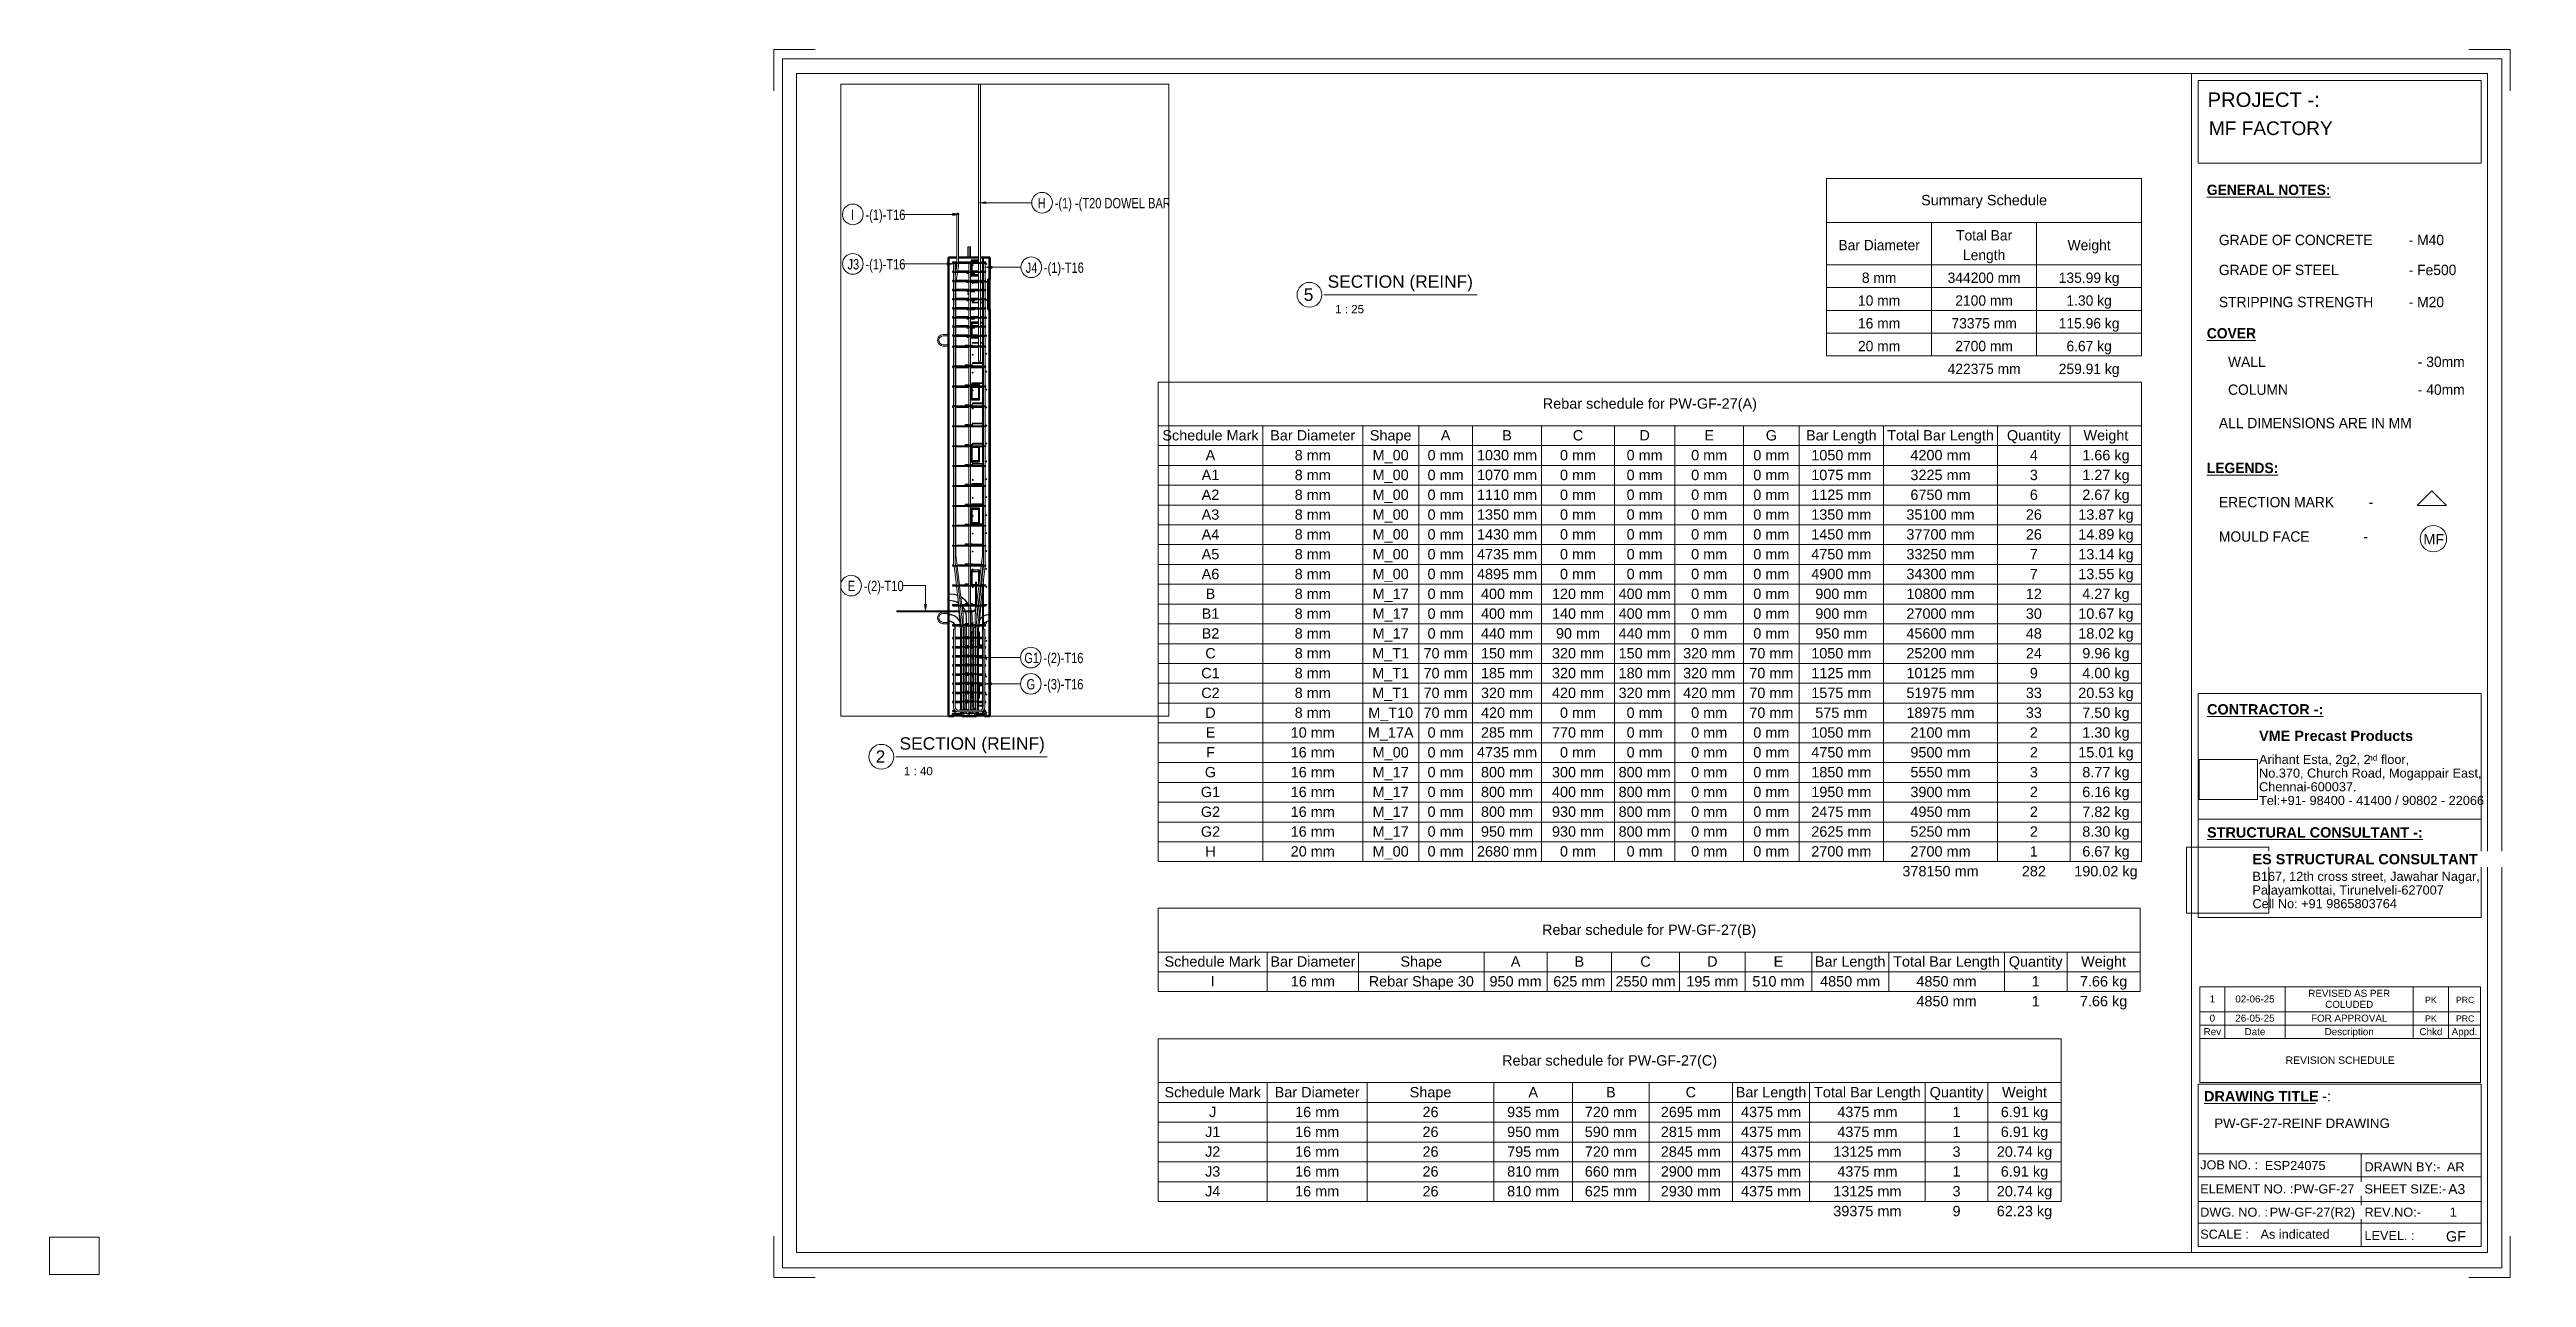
# Paper-space layout 'Layout1' of a CAD drawing. Header units: millimetres. Extents: x 0 to 599, y -1 to 296.
# The model-space entities are those that its viewports show. They can reach past a viewport. Long polylines and large blocks are cut down to what shows.
import ezdxf

# ---------------------------------------------------------------- set-up
doc = ezdxf.new("R2010")
doc.units = ezdxf.units.MM
doc.linetypes.add('Dash', pattern=[6.36, 3.18, -3.18])
for name, color, linetype, lineweight in [('A-DETL-THIN', 151, 'Continuous', 18), ('A-GENM', 13, 'Continuous', 18), ('A-WALL', 113, 'Continuous', 25), ('A-WALL-HDLN', 110, 'Dash', 25), ('G-ANNO-SCHD', 231, 'Continuous', 9), ('G-ANNO-TEXT', 231, 'Continuous', 9), ('G-ANNO-TTLB', 6, 'Continuous', 9), ('G-ANNO-TTLB-MEDM', 33, 'Continuous', 9), ('G-ANNO-TTLB-THIN', 151, 'Continuous', 9), ('S-RBAR', 171, 'Continuous', 18), ('S-RBAR-IDEN', 171, 'Continuous', 9)]:
    doc.layers.add(name, color=color, linetype=linetype, lineweight=lineweight)
doc.layers.add('G-ANNO-NPLT', color=191, linetype='Continuous')
doc.styles.add('Arial', font='arial.ttf', dxfattribs={"height": 3.5})
doc.styles.add('Arial_1', font='arial.ttf', dxfattribs={"height": 2.2})
doc.styles.add('Arial_10', font='arial.ttf', dxfattribs={"height": 1.5})
doc.styles.add('Arial_11', font='arial.ttf', dxfattribs={"height": 2})
doc.styles.add('Arial_12', font='arial.ttf', dxfattribs={"height": 3})
doc.styles.add('Arial_2', font='arial.ttf', dxfattribs={"height": 2.4})
doc.styles.add('Arial_3', font='arial.ttf', dxfattribs={"height": 2.5})
doc.styles.add('Arial_4', font='arial.ttf', dxfattribs={"height": 1.42976})
doc.styles.add('Arial_5', font='arial.ttf', dxfattribs={"height": 2.25})
doc.styles.add('Arial_6', font='arial.ttf', dxfattribs={"height": 3.3})
doc.styles.add('Arial_7', font='arial.ttf', dxfattribs={"height": 2.3})
doc.styles.add('Arial_8', font='arial.ttf', dxfattribs={"height": 1.8})
doc.styles.add('Arial_9', font='arial.ttf', dxfattribs={"height": 1.7})
doc.styles.add('Arial_B', font='arialbd.ttf', dxfattribs={"height": 2.5})
doc.styles.add('Nirmala UI Semilight_1', font='NirmalaS.ttf', dxfattribs={"width": 0.8, "height": 100})
doc.styles.add('Nirmala UI Semilight_2', font='NirmalaS.ttf', dxfattribs={"height": 2.5})
doc.styles.add('Nirmala UI Semilight_B', font='', dxfattribs={"height": 2.5})
doc.styles.get('Nirmala UI Semilight_B').set_extended_font_data('Nirmala UI Semilight', bold=True)
picture_1 = doc.add_image_def('image1.jpg', size_in_pixel=(996, 686))
picture_2 = doc.add_image_def('image2.jpg', size_in_pixel=(1600, 1280))

psp = doc.layouts.get("Layout1")

msp = doc.modelspace()

# ---------------------------------------------------------------- texts
at = {"layer": 'S-RBAR-IDEN', "char_height": 100, "attachment_point": 1, "style": 'Nirmala UI Semilight_1'}
for s, insert, width in [('-(1) -(T20 DOWEL BAR)', (6020.46, 3617.4), 1336.5734), ('H', (5855.88, 3617.4), 94.9198), ('-(1)-T16', (4189.15, 3504.78), 428.4218), ('I', (4050.01, 3504.78), 33.3502), ('-(1)-T16', (4189.15, 3025.76), 428.4218), ('J3', (4015.13, 3025.76), 118.0084), ('-(1)-T16', (5915.65, 2993.06), 428.4218), ('J4', (5740.51, 2993.06), 120.5738), ('E', (4018.33, -86.63), 69.2658), ('-(2)-T10', (4172.19, -86.63), 448.945), ('G1', (5727.06, -783), 143.6624), ('-(2)-T16', (5911.64, -783), 448.945), ('G', (5748.18, -1037.26), 92.3544), ('-(3)-T16', (5911.64, -1037.26), 448.945)]:
    msp.add_mtext(s, dxfattribs=dict(at, insert=insert, width=width))

# ---------------------------------------------------------------- blocks, each defined once
blk = doc.blocks.new('ES-Landscape-A3 - ES-Landscape-A3-502445-PW-GF-27-REINF DRAWING')
at = {"layer": 'G-ANNO-TTLB'}
for p, q in [((175.24, 296.27), (185.24, 296.27)), ((175.24, 296.27), (175.24, 286.27)), ((595.24, 296.27), (585.24, 296.27)), ((595.24, 296.27), (595.24, 286.27)), ((519.77, 140.54), (588.2, 140.54)), ((519.77, 86.33), (519.77, 140.54)), ((588.2, 86.33), (588.2, 140.54)), ((519.77, 110.14), (588.2, 110.14)), ((519.77, 6.78), (519.77, 46.03)), ((588.2, 6.78), (588.2, 46.03)), ((559.23, 29.2), (559.23, 6.78)), ((175.24, -0.73), (175.24, 9.27)), ((595.24, -0.73), (595.24, 9.27)), ((175.24, -0.73), (185.24, -0.73)), ((595.24, -0.73), (585.24, -0.73))]:
    blk.add_line(p, q, dxfattribs=at)
at = {"layer": 'G-ANNO-TTLB-MEDM'}
for p, q in [((180.73, 290.44), (180.73, 5.31)), ((180.73, 290.44), (589.79, 290.44)), ((518.17, 290.44), (518.17, 5.31)), ((519.77, 268.77), (519.77, 288.77)), ((519.77, 288.77), (588.2, 288.77)), ((588.2, 288.77), (588.2, 268.77)), ((589.79, 290.44), (589.79, 5.31)), ((588.2, 268.77), (519.77, 268.77)), ((519.77, 86.33), (588.2, 86.33)), ((519.77, 6.78), (588.2, 6.78)), ((180.73, 5.31), (589.79, 5.31))]:
    blk.add_line(p, q, dxfattribs=at)
at = {"layer": 'G-ANNO-TTLB-THIN'}
for p, q in [((177.29, 294.03), (177.29, 1.56)), ((593.23, 294.03), (177.29, 294.03)), ((593.23, 1.56), (593.23, 294.03)), ((519.77, 46.03), (588.2, 46.03)), ((519.77, 29.2), (588.2, 29.2)), ((519.77, 23.64), (588.2, 23.64)), ((519.77, 17.68), (588.2, 17.68)), ((519.77, 12.43), (588.2, 12.43)), ((177.29, 1.56), (593.23, 1.56))]:
    blk.add_line(p, q, dxfattribs=at)
at = {"layer": 'G-ANNO-TTLB', "char_height": 2.2, "attachment_point": 1, "style": 'Arial_1'}
for s, insert, width in [('No.370, Church Road, Mogappair East,', (534.5, 122.37), 63.4135), ('Tel:+91- 98400 - 41400 / 90802 - 22066 ', (534.5, 115.75), 65.2574), ('Chennai-600037.', (534.5, 119.06), 27.6582), ('Cell No: +91 9865803764', (532.9, 90.79), 41.0464), ('Palayamkottai, Tirunelveli-627007', (532.9, 94.09), 54.4346), ('JOB NO. :', (520.26, 27.61), 16.5949), ('DRAWN BY:-', (560, 27.14), 21.7257), ('ELEMENT NO. :', (520.26, 21.79), 26.5359), ('SHEET SIZE:-', (560, 21.79), 23.2489), ('DWG. NO. :', (520.26, 16.16), 19.481), ('REV.NO:-', (560, 16.16), 16.0338), ('SCALE :', (520.26, 10.84), 13.8692), ('LEVEL. :', (560, 10.53), 14.3502)]:
    blk.add_mtext(s, dxfattribs=dict(at, insert=insert, width=width))
at = {"layer": 'G-ANNO-TTLB'}
image = blk.add_image(picture_1, insert=(520, 114.84), size_in_units=(14.11, 9.72), dxfattribs=at)
image.dxf.flags = 7
image = blk.add_image(picture_2, insert=(516.95, 87.39), size_in_units=(19.92, 15.93), dxfattribs=at)
image.dxf.flags = 7
at = {"layer": 'G-ANNO-TTLB', "attachment_point": 1, "bg_fill": 3, "box_fill_scale": 1.25, "bg_fill_color": 256, "bg_fill_true_color": 13158600, "bg_fill_transparency": 0}
for s, insert, char_height, width, style in [('PROJECT -:', (522.05, 285.89), 3.5, 33.3502, 'Arial'), ('\\LCONTRACTOR -:', (521.92, 137.94), 2.5, 33.9114, 'Arial_B'), ('\\LSTRUCTURAL CONSULTANT -:', (521.92, 108.18), 2.5, 62.8523, 'Arial_B'), ('\\LDRAWING TITLE', (521.19, 44.36), 2.5, 33.4304, 'Arial_B'), ('A3', (580.27, 21.84), 2.4, 4.9705, 'Arial_2')]:
    blk.add_mtext(s, dxfattribs=dict(at, insert=insert, char_height=char_height, width=width, style=style))
at = {"layer": 'G-ANNO-TTLB', "char_height": 2.5, "attachment_point": 1, "style": 'Arial_B', "bg_fill": 3, "box_fill_scale": 1.25, "bg_fill_color": 256, "bg_fill_true_color": 13158600, "bg_fill_transparency": 0}
for s, insert, width in [('VME Precast Products', (534.5, 131.53), 45.135), ('ES STRUCTURAL CONSULTANT', (532.9, 101.7), 65.6582), ('\\fArial|b1|i0|c0|p34|; ', (548.78, 44.36), 1.2025)]:
    blk.add_mtext(s, dxfattribs=dict(at, insert=insert, width=width))
at = {"layer": 'G-ANNO-TTLB', "attachment_point": 1}
for s, insert, char_height, width, style in [('Arihant Esta, 2g2, 2', (534.5, 125.68), 2.2, 31.9873, 'Arial_1'), ('nd', (560.89, 125.72), 1.43, 2.7257, 'Arial_4'), (' floor,', (563.14, 125.68), 2.2, 9.1392, 'Arial_1'), ('B167, 12th cross street, Jawahar Nagar,', (532.9, 97.4), 2.2, 65.1772, 'Arial_1')]:
    blk.add_mtext(s, dxfattribs=dict(at, insert=insert, char_height=char_height, width=width, style=style))
at = {"layer": 'G-ANNO-TTLB', "insert": (549.77, 44.36), "char_height": 2.5, "width": 2.6456, "attachment_point": 1, "style": 'Arial_3', "bg_fill": 3, "box_fill_scale": 1.25, "bg_fill_color": 256, "bg_fill_true_color": 13158600, "bg_fill_transparency": 0}
blk.add_mtext('-:', dxfattribs=at)
blk = doc.blocks.new('Viewport - M_View Title-1040-PW-GF-27-REINF DRAWING')
at = {"layer": 'G-ANNO-TTLB'}
for start, end in [(360, 180), (180, 0)]:
    blk.add_arc((-3.5, 0), 3, start, end, dxfattribs=at)
blk = doc.blocks.new('12_7Ø_ Lifting Insert_COLUMN - 12_9Ø Lifting insert-1653057-Elevation Right Copy 1 Copy 1')
at = {"layer": 'A-GENM'}
for p, q in [((17935.96, 3090), (17935.96, 3040)), ((17948.66, 3040), (17948.66, 3090))]:
    blk.add_line(p, q, dxfattribs=at)
at = {"layer": 'A-GENM', "flags": 128}
for points in [[(17935.96, 3140), (17938.87, 3145.34), (17944.95, 3145.77), (17948.59, 3140.9), (17948.66, 3140)], [(17935.96, 3090), (17935.96, 3109.77), (17935.96, 3126.32), (17935.96, 3136.95), (17935.96, 3140)], [(17935.96, 3140), (17935.96, 3135.92), (17935.96, 3124.36), (17935.96, 3107.19), (17935.96, 3090)], [(17948.66, 3090), (17948.66, 3109.77), (17948.66, 3126.32), (17948.66, 3136.95), (17948.66, 3140)], [(17948.66, 3140), (17948.66, 3135.92), (17948.66, 3124.36), (17948.66, 3107.19), (17948.66, 3090)]]:
    blk.add_lwpolyline(points, dxfattribs=at)
at = {"layer": 'A-GENM'}
for start, end in [(0, 22.86655), (337.13345, 360)]:
    blk.add_arc((17942.31, 2690), 6.35, start, end, dxfattribs=at)
blk = doc.blocks.new('12_7Ø_ Lifting Insert_COLUMN - 12_9Ø Lifting insert-V2-Elevation Right Copy 1 Copy 1')
at = {"layer": 'A-GENM'}
for p, q in [((17922.83, 3090), (17922.83, 3040)), ((17935.53, 3040), (17935.53, 3090))]:
    blk.add_line(p, q, dxfattribs=at)
at = {"layer": 'A-GENM', "flags": 128}
for points in [[(17922.83, 3140), (17925.75, 3145.34), (17931.82, 3145.77), (17935.47, 3140.9), (17935.53, 3140)], [(17922.83, 3090), (17922.83, 3109.77), (17922.83, 3126.32), (17922.83, 3136.95), (17922.83, 3140)], [(17922.83, 3140), (17922.83, 3135.92), (17922.83, 3124.36), (17922.83, 3107.19), (17922.83, 3090)], [(17935.53, 3090), (17935.53, 3109.77), (17935.53, 3126.32), (17935.53, 3136.95), (17935.53, 3140)], [(17935.53, 3140), (17935.53, 3135.92), (17935.53, 3124.36), (17935.53, 3107.19), (17935.53, 3090)]]:
    blk.add_lwpolyline(points, dxfattribs=at)
at = {"layer": 'A-GENM'}
for start, end in [(68.59863, 180), (180, 291.40137)]:
    blk.add_arc((17929.18, 2690), 6.35, start, end, dxfattribs=at)
blk = doc.blocks.new('12_7Ø_ Lifting Insert_COLUMN - 12_9Ø Lifting insert-V3-Elevation Right Copy 1 Copy 1')
at = {"layer": 'A-GENM'}
for p, q in [((17735.43, 2296.35), (17685.43, 2296.35)), ((17685.43, 2283.65), (17735.43, 2283.65)), ((17735.43, 2196.35), (17685.43, 2196.35)), ((17685.43, 2183.65), (17735.43, 2183.65))]:
    blk.add_line(p, q, dxfattribs=at)
at = {"layer": 'A-GENM', "flags": 128}
for points in [[(17685.43, 2296.35), (17664.37, 2292.27), (17646.36, 2280.61), (17634.02, 2263.07), (17629.12, 2242.18), (17632.39, 2220.98), (17643.34, 2202.54), (17660.39, 2189.52), (17681.07, 2183.82), (17685.43, 2183.65)], [(17685.43, 2196.35), (17667.03, 2200.42), (17652.06, 2211.87), (17643.31, 2228.56), (17642.41, 2247.38), (17649.53, 2264.83), (17663.34, 2277.65), (17681.28, 2283.45), (17685.43, 2283.65)]]:
    blk.add_lwpolyline(points, dxfattribs=at)
blk = doc.blocks.new('M_Rebar Tag_rfa Dimension - ARROW-793927-Elevation Right Copy 1 Copy 1')
at = {"layer": 'S-RBAR-IDEN'}
blk.add_circle((18532.13, -1083.35), 100, dxfattribs=at)
blk = doc.blocks.new('M_Rebar Tag_rfa MARK - ARROW-794226-Elevation Right Copy 1 Copy 1')
at = {"layer": 'S-RBAR-IDEN'}
blk.add_circle((18640.96, 3571.31), 100, dxfattribs=at)

# ---------------------------------------------------------------- hatches: boundary and pattern name
at = {"layer": 'S-RBAR'}
h = msp.add_hatch(color=256, dxfattribs=at)
edge = h.paths.add_edge_path()
edge.add_arc((5036.72, 2996), 4, 0, 360)
for points in [[(5036.72, 2992), (5040.72, 2996), (5036.6, 2999.88), (5032.72, 2996), (5036.6, 2992.12)], [(5175.52, 2992.32), (5179.52, 2996.32), (5175.52, 3000.32), (5171.52, 2996.32)], [(5226.72, 2992), (5230.72, 2996), (5226.72, 3000), (5222.72, 2996)], [(5312.72, 2992), (5316.72, 2996), (5312.72, 3000), (5308.72, 2996)], [(5348.72, 2992), (5352.72, 2996), (5348.72, 3000), (5344.72, 2996)], [(5358.72, 2974.82), (5362.72, 2978.82), (5358.72, 2982.82), (5354.72, 2978.82)], [(5226.72, 2962.28), (5230.72, 2966.28), (5226.72, 2970.28), (5222.72, 2966.28)], [(5036.72, 2903.75), (5040.72, 2907.75), (5036.6, 2911.63), (5032.72, 2907.75), (5036.6, 2903.87)], [(5348.72, 2903.75), (5352.72, 2907.75), (5348.72, 2911.75), (5344.72, 2907.75)], [(5175.52, 2886.59), (5179.52, 2890.59), (5175.52, 2894.59), (5171.52, 2890.59)], [(5036.72, 2815.5), (5040.72, 2819.5), (5036.6, 2823.38), (5032.72, 2819.5), (5036.6, 2815.62)], [(5348.72, 2815.5), (5352.72, 2819.5), (5348.72, 2823.5), (5344.72, 2819.5), (5345.21, 2819.02)], [(5175.52, 2798.35), (5179.52, 2802.35), (5175.52, 2806.35), (5171.52, 2802.35)], [(5226.72, 2796.95), (5230.72, 2800.95), (5226.72, 2804.95), (5222.72, 2800.95)], [(5312.72, 2796.95), (5316.72, 2800.95), (5312.72, 2804.95), (5308.72, 2800.95)], [(5358.72, 2801.23), (5362.72, 2805.23), (5358.72, 2809.23), (5354.72, 2805.23)], [(5226.72, 2789.19), (5230.72, 2793.19), (5226.72, 2797.19), (5222.72, 2793.19)], [(5036.72, 2727.25), (5040.72, 2731.25), (5036.6, 2735.13), (5032.72, 2731.25), (5036.6, 2727.37)], [(5348.72, 2727.25), (5352.72, 2731.25), (5348.72, 2735.25), (5344.72, 2731.25)], [(5175.52, 2710.11), (5179.52, 2714.11), (5175.52, 2718.11), (5171.52, 2714.11)], [(5036.72, 2639), (5040.72, 2643), (5036.6, 2646.88), (5032.72, 2643), (5036.6, 2639.12)], [(5348.72, 2639), (5352.72, 2643), (5348.72, 2647), (5344.72, 2643)], [(5175.52, 2621.88), (5179.52, 2625.88), (5175.52, 2629.88), (5171.52, 2625.88)], [(5358.72, 2627.64), (5362.72, 2631.64), (5358.72, 2635.64), (5354.72, 2631.64)], [(5226.72, 2616.1), (5230.72, 2620.1), (5226.72, 2624.1), (5222.72, 2620.1)], [(5226.72, 2601.91), (5230.72, 2605.91), (5226.72, 2609.91), (5222.72, 2605.91)], [(5312.72, 2601.91), (5316.72, 2605.91), (5312.72, 2609.91), (5308.72, 2605.91)], [(5036.72, 2550.75), (5040.72, 2554.75), (5036.6, 2558.63), (5032.72, 2554.75), (5036.6, 2550.87)], [(5348.72, 2550.75), (5352.72, 2554.75), (5348.72, 2558.75), (5344.72, 2554.75)], [(5175.52, 2533.64), (5179.52, 2537.64), (5175.52, 2541.64), (5171.52, 2537.64)], [(5036.72, 2462.5), (5040.72, 2466.5), (5036.6, 2470.38), (5032.72, 2466.5), (5036.6, 2462.62)], [(5348.72, 2462.5), (5352.72, 2466.5), (5348.72, 2470.5), (5344.72, 2466.5)], [(5358.72, 2454.04), (5362.72, 2458.04), (5358.72, 2462.04), (5354.72, 2458.04)], [(5175.52, 2445.4), (5179.52, 2449.4), (5175.52, 2453.4), (5171.52, 2449.4)], [(5226.72, 2443.01), (5230.72, 2447.01), (5226.72, 2451.01), (5222.72, 2447.01)], [(5226.72, 2406.86), (5230.72, 2410.86), (5226.72, 2414.86), (5222.72, 2410.86)], [(5312.72, 2406.86), (5316.72, 2410.86), (5312.72, 2414.86), (5308.72, 2410.86)], [(5036.72, 2374.25), (5040.72, 2378.25), (5036.6, 2382.13), (5032.72, 2378.25), (5036.6, 2374.37)], [(5348.72, 2374.25), (5352.72, 2378.25), (5348.72, 2382.25), (5344.72, 2378.25)], [(5175.52, 2357.17), (5179.52, 2361.17), (5175.52, 2365.17), (5171.52, 2361.17)], [(5036.72, 2286), (5040.72, 2290), (5036.6, 2293.88), (5032.72, 2290), (5036.6, 2286.12)], [(5348.72, 2286), (5352.72, 2290), (5348.72, 2294), (5344.72, 2290)], [(5358.72, 2280.45), (5362.72, 2284.45), (5358.72, 2288.45), (5354.72, 2284.45)], [(5175.52, 2268.93), (5179.52, 2272.93), (5175.52, 2276.93), (5171.52, 2272.93)], [(5226.72, 2269.92), (5230.72, 2273.92), (5226.72, 2277.92), (5222.72, 2273.92)], [(5226.72, 2211.82), (5230.72, 2215.82), (5226.72, 2219.82), (5222.72, 2215.82)], [(5312.72, 2211.82), (5316.72, 2215.82), (5312.72, 2219.82), (5308.72, 2215.82), (5311.3, 2213.24)], [(5158.02, 2186), (5162.02, 2190), (5158.02, 2194), (5154.02, 2190)], [(5036.72, 2169.82), (5040.72, 2173.82), (5036.6, 2177.7), (5032.72, 2173.82), (5036.6, 2169.94)], [(5348.72, 2169.82), (5352.72, 2173.82), (5348.72, 2177.82), (5344.72, 2173.82)], [(5358.72, 2106.86), (5362.72, 2110.86), (5358.72, 2114.86), (5354.72, 2110.86)], [(5226.72, 2096.83), (5230.72, 2100.83), (5226.72, 2104.83), (5222.72, 2100.83)], [(5226.72, 2016.77), (5230.72, 2020.77), (5226.72, 2024.77), (5222.72, 2020.77)], [(5312.72, 2016.77), (5316.72, 2020.77), (5312.72, 2024.77), (5308.72, 2020.77)], [(5158.02, 1993.63), (5162.02, 1997.63), (5158.02, 2001.63), (5154.02, 1997.63)], [(5036.72, 1975.5), (5040.72, 1979.5), (5036.42, 1983.2), (5032.72, 1979.5)], [(5348.72, 1975.5), (5352.72, 1979.5), (5348.42, 1983.2), (5344.72, 1979.5)], [(5358.72, 1933.26), (5362.72, 1937.26), (5358.72, 1941.26), (5354.72, 1937.26)], [(5226.72, 1923.74), (5230.72, 1927.74), (5226.72, 1931.74), (5222.72, 1927.74)], [(5226.72, 1821.73), (5230.72, 1825.73), (5226.72, 1829.73), (5222.72, 1825.73)], [(5312.72, 1821.73), (5316.72, 1825.73), (5312.72, 1829.73), (5308.72, 1825.73)], [(5158.02, 1801.25), (5162.02, 1805.25), (5158.02, 1809.25), (5154.02, 1805.25)], [(5036.72, 1782.42), (5040.72, 1786.42), (5036.6, 1790.3), (5032.72, 1786.42), (5036.6, 1782.54)], [(5348.72, 1782.42), (5352.72, 1786.42), (5348.72, 1790.42), (5344.72, 1786.42)], [(5358.72, 1759.67), (5362.72, 1763.67), (5358.72, 1767.67), (5354.72, 1763.67)], [(5226.72, 1750.65), (5230.72, 1754.65), (5226.72, 1758.65), (5222.72, 1754.65)], [(5226.72, 1626.68), (5230.72, 1630.68), (5226.72, 1634.68), (5222.72, 1630.68)], [(5312.72, 1626.68), (5316.72, 1630.68), (5312.72, 1634.68), (5308.72, 1630.68)], [(5158.02, 1608.88), (5162.02, 1612.88), (5158.02, 1616.88), (5154.02, 1612.88)], [(5036.72, 1590.6), (5040.72, 1594.6), (5036.6, 1598.48), (5032.72, 1594.6), (5036.6, 1590.72)], [(5348.72, 1590.6), (5352.72, 1594.6), (5348.72, 1598.6), (5344.72, 1594.6)], [(5358.72, 1586.08), (5362.72, 1590.08), (5358.72, 1594.08), (5354.72, 1590.08)], [(5226.72, 1577.55), (5230.72, 1581.55), (5226.72, 1585.55), (5222.72, 1581.55)], [(5226.72, 1431.64), (5230.72, 1435.64), (5226.72, 1439.64), (5222.72, 1435.64)], [(5312.72, 1431.64), (5316.72, 1435.64), (5312.72, 1439.64), (5308.72, 1435.64)], [(5158.02, 1416.51), (5162.02, 1420.51), (5158.02, 1424.51), (5154.02, 1420.51)], [(5358.72, 1412.49), (5362.72, 1416.49), (5358.72, 1420.49), (5354.72, 1416.49)], [(5036.72, 1402.52), (5040.72, 1406.52), (5036.6, 1410.41), (5032.72, 1406.52), (5036.6, 1402.64)], [(5226.72, 1404.46), (5230.72, 1408.46), (5226.72, 1412.46), (5222.72, 1408.46)], [(5348.72, 1402.52), (5352.72, 1406.52), (5348.72, 1410.52), (5344.72, 1406.52)], [(5358.72, 1238.89), (5362.72, 1242.89), (5358.72, 1246.89), (5354.72, 1242.89)], [(5226.72, 1236.59), (5230.72, 1240.59), (5226.72, 1244.59), (5222.72, 1240.59)], [(5226.72, 1231.37), (5230.72, 1235.37), (5226.72, 1239.37), (5222.72, 1235.37)], [(5312.72, 1236.59), (5316.72, 1240.59), (5312.72, 1244.59), (5308.72, 1240.59)], [(5158.02, 1224.13), (5162.02, 1228.13), (5158.02, 1232.13), (5154.02, 1228.13)], [(5036.72, 1210.7), (5040.72, 1214.7), (5036.6, 1218.58), (5032.72, 1214.7), (5036.6, 1210.82)], [(5348.72, 1210.7), (5352.72, 1214.7), (5348.72, 1218.7), (5344.72, 1214.7)], [(5358.72, 1065.3), (5362.72, 1069.3), (5358.72, 1073.3), (5354.72, 1069.3)], [(5226.72, 1058.28), (5230.72, 1062.28), (5226.72, 1066.28), (5222.72, 1062.28)], [(5226.72, 1041.55), (5230.72, 1045.55), (5226.72, 1049.55), (5222.72, 1045.55)], [(5312.72, 1041.55), (5316.72, 1045.55), (5312.72, 1049.55), (5308.72, 1045.55)], [(5158.02, 1031.76), (5162.02, 1035.76), (5158.02, 1039.76), (5154.02, 1035.76)], [(5036.72, 1018.88), (5040.72, 1022.88), (5036.6, 1026.76), (5032.72, 1022.88), (5036.6, 1018.99)], [(5348.72, 1018.88), (5352.72, 1022.88), (5348.72, 1026.88), (5344.72, 1022.88), (5345.6, 1022)], [(5358.72, 891.71), (5362.72, 895.71), (5358.72, 899.71), (5354.72, 895.71)], [(5226.72, 885.19), (5230.72, 889.19), (5226.72, 893.19), (5222.72, 889.19)], [(5158.02, 839.39), (5162.02, 843.39), (5158.02, 847.39), (5154.02, 843.39)], [(5226.72, 846.5), (5230.72, 850.5), (5226.72, 854.5), (5222.72, 850.5)], [(5312.72, 846.5), (5316.72, 850.5), (5312.72, 854.5), (5308.72, 850.5)], [(5036.72, 827.05), (5040.72, 831.05), (5036.6, 834.93), (5032.72, 831.05), (5036.6, 827.17)], [(5348.72, 827.05), (5352.72, 831.05), (5348.72, 835.05), (5344.72, 831.05)], [(5226.72, 712.1), (5230.72, 716.1), (5226.72, 720.1), (5222.72, 716.1)], [(5358.72, 718.11), (5362.72, 722.11), (5358.72, 726.11), (5354.72, 722.11)], [(5226.72, 651.45), (5230.72, 655.45), (5226.72, 659.45), (5222.72, 655.45)], [(5312.72, 651.45), (5316.72, 655.45), (5312.72, 659.45), (5308.72, 655.45)], [(5158.02, 647.01), (5162.02, 651.01), (5158.02, 655.01), (5154.02, 651.01)], [(5036.72, 635.23), (5040.72, 639.23), (5036.6, 643.11), (5032.72, 639.23), (5036.6, 635.34)], [(5348.72, 635.23), (5352.72, 639.23), (5348.72, 643.23), (5344.72, 639.23)], [(5358.72, 544.52), (5362.72, 548.52), (5358.72, 552.52), (5354.72, 548.52)], [(5226.72, 539.01), (5230.72, 543.01), (5226.72, 547.01), (5222.72, 543.01)], [(5226.72, 456.41), (5230.72, 460.41), (5226.72, 464.41), (5222.72, 460.41)], [(5312.72, 456.41), (5316.72, 460.41), (5312.72, 464.41), (5308.72, 460.41)], [(5158.02, 454.64), (5162.02, 458.64), (5158.02, 462.64), (5154.02, 458.64)], [(5036.72, 443.4), (5040.72, 447.4), (5036.6, 451.28), (5032.72, 447.4), (5036.6, 443.52)], [(5348.72, 443.4), (5352.72, 447.4), (5348.72, 451.4), (5344.72, 447.4)], [(5358.72, 370.93), (5362.72, 374.93), (5358.72, 378.93), (5354.72, 374.93)], [(5226.72, 365.91), (5230.72, 369.91), (5226.72, 373.91), (5222.72, 369.91)], [(5158.02, 262.27), (5162.02, 266.27), (5158.02, 270.27), (5154.02, 266.27)], [(5226.72, 261.36), (5230.72, 265.36), (5226.72, 269.36), (5222.72, 265.36)], [(5312.72, 261.36), (5316.72, 265.36), (5312.72, 269.36), (5308.72, 265.36)], [(5036.72, 251.58), (5040.72, 255.58), (5036.6, 259.46), (5032.72, 255.58), (5036.6, 251.7)], [(5348.72, 251.58), (5352.72, 255.58), (5348.72, 259.58), (5344.72, 255.58)], [(5226.72, 192.82), (5230.72, 196.82), (5226.72, 200.82), (5222.72, 196.82)], [(5358.72, 197.34), (5362.72, 201.34), (5358.72, 205.34), (5354.72, 201.34)], [(5158.02, 69.89), (5162.02, 73.89), (5158.02, 77.89), (5154.02, 73.89)], [(5226.72, 66.32), (5230.72, 70.32), (5226.72, 74.32), (5222.72, 70.32)], [(5312.72, 66.32), (5316.72, 70.32), (5312.72, 74.32), (5308.72, 70.32)], [(5036.72, 59.75), (5040.72, 63.75), (5036.6, 67.63), (5032.72, 63.75), (5036.6, 59.87)], [(5348.72, 59.75), (5352.72, 63.75), (5348.72, 67.75), (5344.72, 63.75), (5347.67, 60.81)], [(5226.72, 19.73), (5230.72, 23.73), (5226.72, 27.73), (5222.72, 23.73)], [(5358.72, 23.74), (5362.72, 27.74), (5358.72, 31.74), (5354.72, 27.74)], [(5158.02, -122.48), (5162.02, -118.48), (5158.02, -114.48), (5154.02, -118.48)], [(5036.72, -132.07), (5040.72, -128.07), (5036.6, -124.19), (5032.72, -128.07), (5036.6, -131.95)], [(5226.72, -128.73), (5230.72, -124.73), (5226.72, -120.73), (5222.72, -124.73)], [(5312.72, -128.73), (5316.72, -124.73), (5312.72, -120.73), (5308.72, -124.73)], [(5348.72, -132.07), (5352.72, -128.07), (5348.72, -124.07), (5344.72, -128.07)], [(5358.72, -149.85), (5362.72, -145.85), (5358.72, -141.85), (5354.72, -145.85), (5357.02, -148.15)], [(5226.72, -153.36), (5230.72, -149.36), (5226.72, -145.36), (5222.72, -149.36)], [(5158.02, -314.86), (5162.02, -310.86), (5158.02, -306.86), (5154.02, -310.86)], [(5036.72, -323.9), (5040.72, -319.9), (5036.6, -316.01), (5032.72, -319.9), (5036.6, -323.78)], [(5226.72, -323.77), (5230.72, -319.77), (5226.72, -315.77), (5222.72, -319.77)], [(5226.72, -326.45), (5230.72, -322.45), (5226.72, -318.45), (5222.72, -322.45)], [(5312.72, -323.77), (5316.72, -319.77), (5312.72, -315.77), (5308.72, -319.77)], [(5348.72, -323.9), (5352.72, -319.9), (5348.72, -315.9), (5344.72, -319.9)], [(5358.72, -323.44), (5362.72, -319.44), (5358.72, -315.44), (5354.72, -319.44)], [(5226.72, -499.54), (5230.72, -495.54), (5226.72, -491.54), (5222.72, -495.54)], [(5358.72, -497.04), (5362.72, -493.04), (5358.72, -489.04), (5354.72, -493.04)], [(5158.02, -507.23), (5162.02, -503.23), (5158.02, -499.23), (5154.02, -503.23)], [(5036.72, -515.72), (5040.72, -511.72), (5036.6, -507.84), (5032.72, -511.72), (5036.6, -515.6)], [(5226.72, -518.82), (5230.72, -514.82), (5226.72, -510.82), (5222.72, -514.82)], [(5312.72, -518.82), (5316.72, -514.82), (5312.72, -510.82), (5308.72, -514.82), (5311.3, -517.39)], [(5348.72, -515.72), (5352.72, -511.72), (5348.72, -507.72), (5344.72, -511.72)], [(5158.02, -632.93), (5162.02, -628.93), (5158.02, -624.93), (5154.02, -628.93)], [(5036.72, -649), (5040.72, -645), (5036.6, -641.12), (5032.72, -645), (5036.6, -648.88)], [(5348.72, -649), (5352.72, -645), (5348.72, -641), (5344.72, -645)], [(5358.72, -670.63), (5362.72, -666.63), (5358.72, -662.63), (5354.72, -666.63)], [(5226.72, -672.63), (5230.72, -668.63), (5226.72, -664.63), (5222.72, -668.63)], [(5226.72, -713.86), (5230.72, -709.86), (5226.72, -705.86), (5222.72, -709.86)], [(5312.72, -713.86), (5316.72, -709.86), (5312.72, -705.86), (5308.72, -709.86), (5311.3, -712.44)], [(5158.02, -721.18), (5162.02, -717.18), (5158.02, -713.18), (5154.02, -717.18)], [(5036.72, -737.25), (5040.69, -733.22), (5036.6, -729.37), (5032.72, -733.25), (5036.6, -737.13)], [(5348.72, -737.25), (5352.69, -733.22), (5348.72, -729.25), (5344.72, -733.25)], [(5158.02, -809.43), (5162.02, -805.43), (5158.02, -801.43), (5154.02, -805.43)], [(5036.72, -825.5), (5040.72, -821.5), (5036.6, -817.62), (5032.72, -821.5), (5036.6, -825.38)], [(5348.72, -825.5), (5352.72, -821.5), (5348.72, -817.5), (5344.72, -821.5)], [(5226.72, -845.73), (5230.72, -841.73), (5226.72, -837.73), (5222.72, -841.73)], [(5358.72, -844.22), (5362.72, -840.22), (5358.72, -836.22), (5354.72, -840.22)], [(5158.02, -897.68), (5162.02, -893.68), (5158.02, -889.68), (5154.02, -893.68)], [(5226.72, -908.91), (5230.72, -904.91), (5226.72, -900.91), (5222.72, -904.91)], [(5312.72, -908.91), (5316.72, -904.91), (5312.72, -900.91), (5308.72, -904.91), (5311.3, -907.48)], [(5036.72, -913.75), (5040.72, -909.75), (5036.6, -905.87), (5032.72, -909.75), (5036.6, -913.63)], [(5348.72, -913.75), (5352.72, -909.75), (5348.72, -905.75), (5344.72, -909.75)], [(5158.02, -985.93), (5162.02, -981.93), (5158.02, -977.93), (5154.02, -981.93)], [(5036.72, -1002), (5040.72, -998), (5036.6, -994.12), (5032.72, -998), (5036.6, -1001.88)], [(5348.72, -1002), (5352.72, -998), (5348.72, -994), (5344.72, -998)], [(5226.72, -1018.82), (5230.72, -1014.82), (5226.72, -1010.82), (5222.72, -1014.82)], [(5358.72, -1017.81), (5362.72, -1013.81), (5358.72, -1009.81), (5354.72, -1013.81)], [(5158.02, -1074.18), (5162.02, -1070.18), (5158.02, -1066.18), (5154.02, -1070.18)], [(5036.72, -1090.25), (5040.72, -1086.25), (5036.6, -1082.37), (5032.72, -1086.25), (5036.6, -1090.13)], [(5348.72, -1090.25), (5352.72, -1086.25), (5348.72, -1082.25), (5344.72, -1086.25)], [(5226.72, -1103.95), (5230.72, -1099.95), (5226.72, -1095.95), (5222.72, -1099.95)], [(5312.72, -1103.95), (5316.72, -1099.95), (5312.72, -1095.95), (5308.72, -1099.95), (5311.3, -1102.53)], [(5158.02, -1162.43), (5162.02, -1158.43), (5158.02, -1154.43), (5154.02, -1158.43)], [(5036.72, -1178.5), (5040.72, -1174.5), (5036.6, -1170.62), (5032.72, -1174.5), (5036.6, -1178.38)], [(5348.72, -1178.5), (5352.72, -1174.5), (5348.72, -1170.5), (5344.72, -1174.5)], [(5226.72, -1191.91), (5230.72, -1187.91), (5226.72, -1183.91), (5222.72, -1187.91)], [(5358.72, -1191.41), (5362.72, -1187.41), (5358.72, -1183.41), (5354.72, -1187.41)], [(5158.02, -1250.68), (5162.02, -1246.68), (5158.02, -1242.68), (5154.02, -1246.68)], [(5036.72, -1266.75), (5040.72, -1262.75), (5036.6, -1258.87), (5032.72, -1262.75), (5036.6, -1266.63)], [(5348.72, -1266.75), (5352.72, -1262.75), (5348.72, -1258.75), (5344.72, -1262.75)], [(5226.72, -1299), (5230.72, -1295), (5226.72, -1291), (5222.72, -1295)], [(5312.72, -1299), (5316.72, -1295), (5312.72, -1291), (5308.72, -1295), (5311.3, -1297.57)], [(5141.38, -1338.54), (5150.32, -1335.64), (5150.32, -1326.23), (5141.38, -1323.33), (5135.85, -1330.93)], [(5241.38, -1338.54), (5250.32, -1335.64), (5250.32, -1326.23), (5241.38, -1323.33), (5235.85, -1330.93)], [(5158.02, -1338.93), (5162.02, -1334.93), (5158.02, -1330.93), (5154.02, -1334.93)], [(5036.72, -1355), (5040.72, -1351), (5036.6, -1347.12), (5032.72, -1351), (5036.6, -1354.88)], [(5348.72, -1355), (5352.72, -1351), (5348.72, -1347), (5344.72, -1351)], [(5226.72, -1365), (5230.72, -1361), (5226.72, -1357), (5222.72, -1361)], [(5358.72, -1365), (5362.72, -1361), (5358.72, -1357), (5354.72, -1361)]]:
    msp.add_hatch(color=256, dxfattribs=at).paths.add_polyline_path(points)
h = msp.add_hatch(color=256, dxfattribs=at)
edge = h.paths.add_edge_path()
edge.add_arc((5175.52, 2996.32), 4, 0, 360)
h = msp.add_hatch(color=256, dxfattribs=at)
edge = h.paths.add_edge_path()
edge.add_arc((5226.72, 2996), 4, 0, 360)
h = msp.add_hatch(color=256, dxfattribs=at)
edge = h.paths.add_edge_path()
edge.add_arc((5312.72, 2996), 4, 0, 360)
h = msp.add_hatch(color=256, dxfattribs=at)
edge = h.paths.add_edge_path()
edge.add_arc((5348.72, 2996), 4, 0, 360)
h = msp.add_hatch(color=256, dxfattribs=at)
edge = h.paths.add_edge_path()
edge.add_arc((5358.72, 2978.82), 4, 0, 360)
h = msp.add_hatch(color=256, dxfattribs=at)
edge = h.paths.add_edge_path()
edge.add_arc((5226.72, 2966.28), 4, 0, 360)
h = msp.add_hatch(color=256, dxfattribs=at)
edge = h.paths.add_edge_path()
edge.add_arc((5036.72, 2907.75), 4, 0, 360)
h = msp.add_hatch(color=256, dxfattribs=at)
edge = h.paths.add_edge_path()
edge.add_arc((5348.72, 2907.75), 4, 0, 360)
h = msp.add_hatch(color=256, dxfattribs=at)
edge = h.paths.add_edge_path()
edge.add_arc((5175.52, 2890.59), 4, 0, 360)
h = msp.add_hatch(color=256, dxfattribs=at)
edge = h.paths.add_edge_path()
edge.add_arc((5036.72, 2819.5), 4, 0, 360)
h = msp.add_hatch(color=256, dxfattribs=at)
edge = h.paths.add_edge_path()
edge.add_arc((5348.72, 2819.5), 4, 0, 360)
h = msp.add_hatch(color=256, dxfattribs=at)
edge = h.paths.add_edge_path()
edge.add_arc((5175.52, 2802.35), 4, 0, 360)
h = msp.add_hatch(color=256, dxfattribs=at)
edge = h.paths.add_edge_path()
edge.add_arc((5226.72, 2800.95), 4, 0, 360)
h = msp.add_hatch(color=256, dxfattribs=at)
edge = h.paths.add_edge_path()
edge.add_arc((5312.72, 2800.95), 4, 0, 360)
h = msp.add_hatch(color=256, dxfattribs=at)
edge = h.paths.add_edge_path()
edge.add_arc((5358.72, 2805.23), 4, 0, 360)
h = msp.add_hatch(color=256, dxfattribs=at)
edge = h.paths.add_edge_path()
edge.add_arc((5226.72, 2793.19), 4, 0, 360)
h = msp.add_hatch(color=256, dxfattribs=at)
edge = h.paths.add_edge_path()
edge.add_arc((5036.72, 2731.25), 4, 0, 360)
h = msp.add_hatch(color=256, dxfattribs=at)
edge = h.paths.add_edge_path()
edge.add_arc((5348.72, 2731.25), 4, 0, 360)
h = msp.add_hatch(color=256, dxfattribs=at)
edge = h.paths.add_edge_path()
edge.add_arc((5175.52, 2714.11), 4, 0, 360)
h = msp.add_hatch(color=256, dxfattribs=at)
edge = h.paths.add_edge_path()
edge.add_arc((5036.72, 2643), 4, 0, 360)
h = msp.add_hatch(color=256, dxfattribs=at)
edge = h.paths.add_edge_path()
edge.add_arc((5348.72, 2643), 4, 0, 360)
h = msp.add_hatch(color=256, dxfattribs=at)
edge = h.paths.add_edge_path()
edge.add_arc((5175.52, 2625.88), 4, 0, 360)
h = msp.add_hatch(color=256, dxfattribs=at)
edge = h.paths.add_edge_path()
edge.add_arc((5358.72, 2631.64), 4, 0, 360)
h = msp.add_hatch(color=256, dxfattribs=at)
edge = h.paths.add_edge_path()
edge.add_arc((5226.72, 2620.1), 4, 0, 360)
h = msp.add_hatch(color=256, dxfattribs=at)
edge = h.paths.add_edge_path()
edge.add_arc((5226.72, 2605.91), 4, 0, 360)
h = msp.add_hatch(color=256, dxfattribs=at)
edge = h.paths.add_edge_path()
edge.add_arc((5312.72, 2605.91), 4, 0, 360)
h = msp.add_hatch(color=256, dxfattribs=at)
edge = h.paths.add_edge_path()
edge.add_arc((5036.72, 2554.75), 4, 0, 360)
h = msp.add_hatch(color=256, dxfattribs=at)
edge = h.paths.add_edge_path()
edge.add_arc((5348.72, 2554.75), 4, 0, 360)
h = msp.add_hatch(color=256, dxfattribs=at)
edge = h.paths.add_edge_path()
edge.add_arc((5175.52, 2537.64), 4, 0, 360)
h = msp.add_hatch(color=256, dxfattribs=at)
edge = h.paths.add_edge_path()
edge.add_arc((5036.72, 2466.5), 4, 0, 360)
h = msp.add_hatch(color=256, dxfattribs=at)
edge = h.paths.add_edge_path()
edge.add_arc((5348.72, 2466.5), 4, 0, 360)
h = msp.add_hatch(color=256, dxfattribs=at)
edge = h.paths.add_edge_path()
edge.add_arc((5358.72, 2458.04), 4, 0, 360)
h = msp.add_hatch(color=256, dxfattribs=at)
edge = h.paths.add_edge_path()
edge.add_arc((5175.52, 2449.4), 4, 0, 360)
h = msp.add_hatch(color=256, dxfattribs=at)
edge = h.paths.add_edge_path()
edge.add_arc((5226.72, 2447.01), 4, 0, 360)
h = msp.add_hatch(color=256, dxfattribs=at)
edge = h.paths.add_edge_path()
edge.add_arc((5226.72, 2410.86), 4, 0, 360)
h = msp.add_hatch(color=256, dxfattribs=at)
edge = h.paths.add_edge_path()
edge.add_arc((5312.72, 2410.86), 4, 0, 360)
h = msp.add_hatch(color=256, dxfattribs=at)
edge = h.paths.add_edge_path()
edge.add_arc((5036.72, 2378.25), 4, 0, 360)
h = msp.add_hatch(color=256, dxfattribs=at)
edge = h.paths.add_edge_path()
edge.add_arc((5348.72, 2378.25), 4, 0, 360)
h = msp.add_hatch(color=256, dxfattribs=at)
edge = h.paths.add_edge_path()
edge.add_arc((5175.52, 2361.17), 4, 0, 360)
h = msp.add_hatch(color=256, dxfattribs=at)
edge = h.paths.add_edge_path()
edge.add_arc((5036.72, 2290), 4, 0, 360)
h = msp.add_hatch(color=256, dxfattribs=at)
edge = h.paths.add_edge_path()
edge.add_arc((5348.72, 2290), 4, 0, 360)
h = msp.add_hatch(color=256, dxfattribs=at)
edge = h.paths.add_edge_path()
edge.add_arc((5358.72, 2284.45), 4, 0, 360)
h = msp.add_hatch(color=256, dxfattribs=at)
edge = h.paths.add_edge_path()
edge.add_arc((5175.52, 2272.93), 4, 0, 360)
h = msp.add_hatch(color=256, dxfattribs=at)
edge = h.paths.add_edge_path()
edge.add_arc((5226.72, 2273.92), 4, 0, 360)
h = msp.add_hatch(color=256, dxfattribs=at)
edge = h.paths.add_edge_path()
edge.add_arc((5226.72, 2215.82), 4, 0, 360)
h = msp.add_hatch(color=256, dxfattribs=at)
edge = h.paths.add_edge_path()
edge.add_arc((5312.72, 2215.82), 4, 0, 360)
h = msp.add_hatch(color=256, dxfattribs=at)
edge = h.paths.add_edge_path()
edge.add_arc((5158.02, 2190), 4, 0, 360)
h = msp.add_hatch(color=256, dxfattribs=at)
edge = h.paths.add_edge_path()
edge.add_arc((5036.72, 2173.82), 4, 0, 360)
h = msp.add_hatch(color=256, dxfattribs=at)
edge = h.paths.add_edge_path()
edge.add_arc((5348.72, 2173.82), 4, 0, 360)
h = msp.add_hatch(color=256, dxfattribs=at)
edge = h.paths.add_edge_path()
edge.add_arc((5358.72, 2110.86), 4, 0, 360)
h = msp.add_hatch(color=256, dxfattribs=at)
edge = h.paths.add_edge_path()
edge.add_arc((5226.72, 2100.83), 4, 0, 360)
h = msp.add_hatch(color=256, dxfattribs=at)
edge = h.paths.add_edge_path()
edge.add_arc((5226.72, 2020.77), 4, 0, 360)
h = msp.add_hatch(color=256, dxfattribs=at)
edge = h.paths.add_edge_path()
edge.add_arc((5312.72, 2020.77), 4, 0, 360)
h = msp.add_hatch(color=256, dxfattribs=at)
edge = h.paths.add_edge_path()
edge.add_arc((5158.02, 1997.63), 4, 0, 360)
h = msp.add_hatch(color=256, dxfattribs=at)
edge = h.paths.add_edge_path()
edge.add_arc((5036.72, 1979.5), 4, 0, 360)
h = msp.add_hatch(color=256, dxfattribs=at)
edge = h.paths.add_edge_path()
edge.add_arc((5348.72, 1979.5), 4, 0, 360)
h = msp.add_hatch(color=256, dxfattribs=at)
edge = h.paths.add_edge_path()
edge.add_arc((5358.72, 1937.26), 4, 0, 360)
h = msp.add_hatch(color=256, dxfattribs=at)
edge = h.paths.add_edge_path()
edge.add_arc((5226.72, 1927.74), 4, 0, 360)
h = msp.add_hatch(color=256, dxfattribs=at)
edge = h.paths.add_edge_path()
edge.add_arc((5226.72, 1825.73), 4, 0, 360)
h = msp.add_hatch(color=256, dxfattribs=at)
edge = h.paths.add_edge_path()
edge.add_arc((5312.72, 1825.73), 4, 0, 360)
h = msp.add_hatch(color=256, dxfattribs=at)
edge = h.paths.add_edge_path()
edge.add_arc((5158.02, 1805.25), 4, 0, 360)
h = msp.add_hatch(color=256, dxfattribs=at)
edge = h.paths.add_edge_path()
edge.add_arc((5036.72, 1786.42), 4, 0, 360)
h = msp.add_hatch(color=256, dxfattribs=at)
edge = h.paths.add_edge_path()
edge.add_arc((5348.72, 1786.42), 4, 0, 360)
h = msp.add_hatch(color=256, dxfattribs=at)
edge = h.paths.add_edge_path()
edge.add_arc((5358.72, 1763.67), 4, 0, 360)
h = msp.add_hatch(color=256, dxfattribs=at)
edge = h.paths.add_edge_path()
edge.add_arc((5226.72, 1754.65), 4, 0, 360)
h = msp.add_hatch(color=256, dxfattribs=at)
edge = h.paths.add_edge_path()
edge.add_arc((5226.72, 1630.68), 4, 0, 360)
h = msp.add_hatch(color=256, dxfattribs=at)
edge = h.paths.add_edge_path()
edge.add_arc((5312.72, 1630.68), 4, 0, 360)
h = msp.add_hatch(color=256, dxfattribs=at)
edge = h.paths.add_edge_path()
edge.add_arc((5158.02, 1612.88), 4, 0, 360)
h = msp.add_hatch(color=256, dxfattribs=at)
edge = h.paths.add_edge_path()
edge.add_arc((5036.72, 1594.6), 4, 0, 360)
h = msp.add_hatch(color=256, dxfattribs=at)
edge = h.paths.add_edge_path()
edge.add_arc((5348.72, 1594.6), 4, 0, 360)
h = msp.add_hatch(color=256, dxfattribs=at)
edge = h.paths.add_edge_path()
edge.add_arc((5358.72, 1590.08), 4, 0, 360)
h = msp.add_hatch(color=256, dxfattribs=at)
edge = h.paths.add_edge_path()
edge.add_arc((5226.72, 1581.55), 4, 0, 360)
h = msp.add_hatch(color=256, dxfattribs=at)
edge = h.paths.add_edge_path()
edge.add_arc((5226.72, 1435.64), 4, 0, 360)
h = msp.add_hatch(color=256, dxfattribs=at)
edge = h.paths.add_edge_path()
edge.add_arc((5312.72, 1435.64), 4, 0, 360)
h = msp.add_hatch(color=256, dxfattribs=at)
edge = h.paths.add_edge_path()
edge.add_arc((5158.02, 1420.51), 4, 0, 360)
h = msp.add_hatch(color=256, dxfattribs=at)
edge = h.paths.add_edge_path()
edge.add_arc((5358.72, 1416.49), 4, 0, 360)
h = msp.add_hatch(color=256, dxfattribs=at)
edge = h.paths.add_edge_path()
edge.add_arc((5036.72, 1406.52), 4, 0, 360)
h = msp.add_hatch(color=256, dxfattribs=at)
edge = h.paths.add_edge_path()
edge.add_arc((5226.72, 1408.46), 4, 0, 360)
h = msp.add_hatch(color=256, dxfattribs=at)
edge = h.paths.add_edge_path()
edge.add_arc((5348.72, 1406.52), 4, 0, 360)
h = msp.add_hatch(color=256, dxfattribs=at)
edge = h.paths.add_edge_path()
edge.add_arc((5358.72, 1242.89), 4, 0, 360)
h = msp.add_hatch(color=256, dxfattribs=at)
edge = h.paths.add_edge_path()
edge.add_arc((5226.72, 1240.59), 4, 0, 360)
h = msp.add_hatch(color=256, dxfattribs=at)
edge = h.paths.add_edge_path()
edge.add_arc((5226.72, 1235.37), 4, 0, 360)
h = msp.add_hatch(color=256, dxfattribs=at)
edge = h.paths.add_edge_path()
edge.add_arc((5312.72, 1240.59), 4, 0, 360)
h = msp.add_hatch(color=256, dxfattribs=at)
edge = h.paths.add_edge_path()
edge.add_arc((5158.02, 1228.13), 4, 0, 360)
h = msp.add_hatch(color=256, dxfattribs=at)
edge = h.paths.add_edge_path()
edge.add_arc((5036.72, 1214.7), 4, 0, 360)
h = msp.add_hatch(color=256, dxfattribs=at)
edge = h.paths.add_edge_path()
edge.add_arc((5348.72, 1214.7), 4, 0, 360)
h = msp.add_hatch(color=256, dxfattribs=at)
edge = h.paths.add_edge_path()
edge.add_arc((5358.72, 1069.3), 4, 0, 360)
h = msp.add_hatch(color=256, dxfattribs=at)
edge = h.paths.add_edge_path()
edge.add_arc((5226.72, 1062.28), 4, 0, 360)
h = msp.add_hatch(color=256, dxfattribs=at)
edge = h.paths.add_edge_path()
edge.add_arc((5226.72, 1045.55), 4, 0, 360)
h = msp.add_hatch(color=256, dxfattribs=at)
edge = h.paths.add_edge_path()
edge.add_arc((5312.72, 1045.55), 4, 0, 360)
h = msp.add_hatch(color=256, dxfattribs=at)
edge = h.paths.add_edge_path()
edge.add_arc((5158.02, 1035.76), 4, 0, 360)
h = msp.add_hatch(color=256, dxfattribs=at)
edge = h.paths.add_edge_path()
edge.add_arc((5036.72, 1022.88), 4, 0, 360)
h = msp.add_hatch(color=256, dxfattribs=at)
edge = h.paths.add_edge_path()
edge.add_arc((5348.72, 1022.88), 4, 0, 360)
h = msp.add_hatch(color=256, dxfattribs=at)
edge = h.paths.add_edge_path()
edge.add_arc((5358.72, 895.71), 4, 0, 360)
h = msp.add_hatch(color=256, dxfattribs=at)
edge = h.paths.add_edge_path()
edge.add_arc((5226.72, 889.19), 4, 0, 360)
h = msp.add_hatch(color=256, dxfattribs=at)
edge = h.paths.add_edge_path()
edge.add_arc((5158.02, 843.39), 4, 0, 360)
h = msp.add_hatch(color=256, dxfattribs=at)
edge = h.paths.add_edge_path()
edge.add_arc((5226.72, 850.5), 4, 0, 360)
h = msp.add_hatch(color=256, dxfattribs=at)
edge = h.paths.add_edge_path()
edge.add_arc((5312.72, 850.5), 4, 0, 360)
h = msp.add_hatch(color=256, dxfattribs=at)
edge = h.paths.add_edge_path()
edge.add_arc((5036.72, 831.05), 4, 0, 360)
h = msp.add_hatch(color=256, dxfattribs=at)
edge = h.paths.add_edge_path()
edge.add_arc((5348.72, 831.05), 4, 0, 360)
h = msp.add_hatch(color=256, dxfattribs=at)
edge = h.paths.add_edge_path()
edge.add_arc((5226.72, 716.1), 4, 0, 360)
h = msp.add_hatch(color=256, dxfattribs=at)
edge = h.paths.add_edge_path()
edge.add_arc((5358.72, 722.11), 4, 0, 360)
h = msp.add_hatch(color=256, dxfattribs=at)
edge = h.paths.add_edge_path()
edge.add_arc((5226.72, 655.45), 4, 0, 360)
h = msp.add_hatch(color=256, dxfattribs=at)
edge = h.paths.add_edge_path()
edge.add_arc((5312.72, 655.45), 4, 0, 360)
h = msp.add_hatch(color=256, dxfattribs=at)
edge = h.paths.add_edge_path()
edge.add_arc((5158.02, 651.01), 4, 0, 360)
h = msp.add_hatch(color=256, dxfattribs=at)
edge = h.paths.add_edge_path()
edge.add_arc((5036.72, 639.23), 4, 0, 360)
h = msp.add_hatch(color=256, dxfattribs=at)
edge = h.paths.add_edge_path()
edge.add_arc((5348.72, 639.23), 4, 0, 360)
h = msp.add_hatch(color=256, dxfattribs=at)
edge = h.paths.add_edge_path()
edge.add_arc((5358.72, 548.52), 4, 0, 360)
h = msp.add_hatch(color=256, dxfattribs=at)
edge = h.paths.add_edge_path()
edge.add_arc((5226.72, 543.01), 4, 0, 360)
h = msp.add_hatch(color=256, dxfattribs=at)
edge = h.paths.add_edge_path()
edge.add_arc((5226.72, 460.41), 4, 0, 360)
h = msp.add_hatch(color=256, dxfattribs=at)
edge = h.paths.add_edge_path()
edge.add_arc((5312.72, 460.41), 4, 0, 360)
h = msp.add_hatch(color=256, dxfattribs=at)
edge = h.paths.add_edge_path()
edge.add_arc((5158.02, 458.64), 4, 0, 360)
h = msp.add_hatch(color=256, dxfattribs=at)
edge = h.paths.add_edge_path()
edge.add_arc((5036.72, 447.4), 4, 0, 360)
h = msp.add_hatch(color=256, dxfattribs=at)
edge = h.paths.add_edge_path()
edge.add_arc((5348.72, 447.4), 4, 0, 360)
h = msp.add_hatch(color=256, dxfattribs=at)
edge = h.paths.add_edge_path()
edge.add_arc((5358.72, 374.93), 4, 0, 360)
h = msp.add_hatch(color=256, dxfattribs=at)
edge = h.paths.add_edge_path()
edge.add_arc((5226.72, 369.91), 4, 0, 360)
h = msp.add_hatch(color=256, dxfattribs=at)
edge = h.paths.add_edge_path()
edge.add_arc((5158.02, 266.27), 4, 0, 360)
h = msp.add_hatch(color=256, dxfattribs=at)
edge = h.paths.add_edge_path()
edge.add_arc((5226.72, 265.36), 4, 0, 360)
h = msp.add_hatch(color=256, dxfattribs=at)
edge = h.paths.add_edge_path()
edge.add_arc((5312.72, 265.36), 4, 0, 360)
h = msp.add_hatch(color=256, dxfattribs=at)
edge = h.paths.add_edge_path()
edge.add_arc((5036.72, 255.58), 4, 0, 360)
h = msp.add_hatch(color=256, dxfattribs=at)
edge = h.paths.add_edge_path()
edge.add_arc((5348.72, 255.58), 4, 0, 360)
h = msp.add_hatch(color=256, dxfattribs=at)
edge = h.paths.add_edge_path()
edge.add_arc((5226.72, 196.82), 4, 0, 360)
h = msp.add_hatch(color=256, dxfattribs=at)
edge = h.paths.add_edge_path()
edge.add_arc((5358.72, 201.34), 4, 0, 360)
h = msp.add_hatch(color=256, dxfattribs=at)
edge = h.paths.add_edge_path()
edge.add_arc((5158.02, 73.89), 4, 0, 360)
h = msp.add_hatch(color=256, dxfattribs=at)
edge = h.paths.add_edge_path()
edge.add_arc((5226.72, 70.32), 4, 0, 360)
h = msp.add_hatch(color=256, dxfattribs=at)
edge = h.paths.add_edge_path()
edge.add_arc((5312.72, 70.32), 4, 0, 360)
h = msp.add_hatch(color=256, dxfattribs=at)
edge = h.paths.add_edge_path()
edge.add_arc((5036.72, 63.75), 4, 0, 360)
h = msp.add_hatch(color=256, dxfattribs=at)
edge = h.paths.add_edge_path()
edge.add_arc((5348.72, 63.75), 4, 0, 360)
h = msp.add_hatch(color=256, dxfattribs=at)
edge = h.paths.add_edge_path()
edge.add_arc((5226.72, 23.73), 4, 0, 360)
h = msp.add_hatch(color=256, dxfattribs=at)
edge = h.paths.add_edge_path()
edge.add_arc((5358.72, 27.74), 4, 0, 360)
h = msp.add_hatch(color=256, dxfattribs=at)
edge = h.paths.add_edge_path()
edge.add_arc((5158.02, -118.48), 4, 0, 360)
h = msp.add_hatch(color=256, dxfattribs=at)
edge = h.paths.add_edge_path()
edge.add_arc((5036.72, -128.07), 4, 0, 360)
h = msp.add_hatch(color=256, dxfattribs=at)
edge = h.paths.add_edge_path()
edge.add_arc((5226.72, -124.73), 4, 0, 360)
h = msp.add_hatch(color=256, dxfattribs=at)
edge = h.paths.add_edge_path()
edge.add_arc((5312.72, -124.73), 4, 0, 360)
h = msp.add_hatch(color=256, dxfattribs=at)
edge = h.paths.add_edge_path()
edge.add_arc((5348.72, -128.07), 4, 0, 360)
h = msp.add_hatch(color=256, dxfattribs=at)
edge = h.paths.add_edge_path()
edge.add_arc((5358.72, -145.85), 4, 0, 360)
h = msp.add_hatch(color=256, dxfattribs=at)
edge = h.paths.add_edge_path()
edge.add_arc((5226.72, -149.36), 4, 0, 360)
h = msp.add_hatch(color=256, dxfattribs=at)
edge = h.paths.add_edge_path()
edge.add_arc((5158.02, -310.86), 4, 0, 360)
h = msp.add_hatch(color=256, dxfattribs=at)
edge = h.paths.add_edge_path()
edge.add_arc((5036.72, -319.9), 4, 0, 360)
h = msp.add_hatch(color=256, dxfattribs=at)
edge = h.paths.add_edge_path()
edge.add_arc((5226.72, -319.77), 4, 0, 360)
h = msp.add_hatch(color=256, dxfattribs=at)
edge = h.paths.add_edge_path()
edge.add_arc((5226.72, -322.45), 4, 0, 360)
h = msp.add_hatch(color=256, dxfattribs=at)
edge = h.paths.add_edge_path()
edge.add_arc((5312.72, -319.77), 4, 0, 360)
h = msp.add_hatch(color=256, dxfattribs=at)
edge = h.paths.add_edge_path()
edge.add_arc((5348.72, -319.9), 4, 0, 360)
h = msp.add_hatch(color=256, dxfattribs=at)
edge = h.paths.add_edge_path()
edge.add_arc((5358.72, -319.44), 4, 0, 360)
h = msp.add_hatch(color=256, dxfattribs=at)
edge = h.paths.add_edge_path()
edge.add_arc((5226.72, -495.54), 4, 0, 360)
h = msp.add_hatch(color=256, dxfattribs=at)
edge = h.paths.add_edge_path()
edge.add_arc((5358.72, -493.04), 4, 0, 360)
h = msp.add_hatch(color=256, dxfattribs=at)
edge = h.paths.add_edge_path()
edge.add_arc((5158.02, -503.23), 4, 0, 360)
h = msp.add_hatch(color=256, dxfattribs=at)
edge = h.paths.add_edge_path()
edge.add_arc((5036.72, -511.72), 4, 0, 360)
h = msp.add_hatch(color=256, dxfattribs=at)
edge = h.paths.add_edge_path()
edge.add_arc((5226.72, -514.82), 4, 0, 360)
h = msp.add_hatch(color=256, dxfattribs=at)
edge = h.paths.add_edge_path()
edge.add_arc((5312.72, -514.82), 4, 0, 360)
h = msp.add_hatch(color=256, dxfattribs=at)
edge = h.paths.add_edge_path()
edge.add_arc((5348.72, -511.72), 4, 0, 360)
h = msp.add_hatch(color=256, dxfattribs=at)
edge = h.paths.add_edge_path()
edge.add_arc((5158.02, -628.93), 4, 0, 360)
h = msp.add_hatch(color=256, dxfattribs=at)
edge = h.paths.add_edge_path()
edge.add_arc((5036.72, -645), 4, 0, 360)
h = msp.add_hatch(color=256, dxfattribs=at)
edge = h.paths.add_edge_path()
edge.add_arc((5348.72, -645), 4, 0, 360)
h = msp.add_hatch(color=256, dxfattribs=at)
edge = h.paths.add_edge_path()
edge.add_arc((5358.72, -666.63), 4, 0, 360)
h = msp.add_hatch(color=256, dxfattribs=at)
edge = h.paths.add_edge_path()
edge.add_arc((5226.72, -668.63), 4, 0, 360)
h = msp.add_hatch(color=256, dxfattribs=at)
edge = h.paths.add_edge_path()
edge.add_arc((5226.72, -709.86), 4, 0, 360)
h = msp.add_hatch(color=256, dxfattribs=at)
edge = h.paths.add_edge_path()
edge.add_arc((5312.72, -709.86), 4, 0, 360)
h = msp.add_hatch(color=256, dxfattribs=at)
edge = h.paths.add_edge_path()
edge.add_arc((5158.02, -717.18), 4, 0, 360)
h = msp.add_hatch(color=256, dxfattribs=at)
edge = h.paths.add_edge_path()
edge.add_arc((5036.72, -733.25), 4, 0, 360)
h = msp.add_hatch(color=256, dxfattribs=at)
edge = h.paths.add_edge_path()
edge.add_arc((5348.72, -733.25), 4, 0, 360)
h = msp.add_hatch(color=256, dxfattribs=at)
edge = h.paths.add_edge_path()
edge.add_arc((5158.02, -805.43), 4, 0, 360)
h = msp.add_hatch(color=256, dxfattribs=at)
edge = h.paths.add_edge_path()
edge.add_arc((5036.72, -821.5), 4, 0, 360)
h = msp.add_hatch(color=256, dxfattribs=at)
edge = h.paths.add_edge_path()
edge.add_arc((5348.72, -821.5), 4, 0, 360)
h = msp.add_hatch(color=256, dxfattribs=at)
edge = h.paths.add_edge_path()
edge.add_arc((5226.72, -841.73), 4, 0, 360)
h = msp.add_hatch(color=256, dxfattribs=at)
edge = h.paths.add_edge_path()
edge.add_arc((5358.72, -840.22), 4, 0, 360)
h = msp.add_hatch(color=256, dxfattribs=at)
edge = h.paths.add_edge_path()
edge.add_arc((5158.02, -893.68), 4, 0, 360)
h = msp.add_hatch(color=256, dxfattribs=at)
edge = h.paths.add_edge_path()
edge.add_arc((5226.72, -904.91), 4, 0, 360)
h = msp.add_hatch(color=256, dxfattribs=at)
edge = h.paths.add_edge_path()
edge.add_arc((5312.72, -904.91), 4, 0, 360)
h = msp.add_hatch(color=256, dxfattribs=at)
edge = h.paths.add_edge_path()
edge.add_arc((5036.72, -909.75), 4, 0, 360)
h = msp.add_hatch(color=256, dxfattribs=at)
edge = h.paths.add_edge_path()
edge.add_arc((5348.72, -909.75), 4, 0, 360)
h = msp.add_hatch(color=256, dxfattribs=at)
edge = h.paths.add_edge_path()
edge.add_arc((5158.02, -981.93), 4, 0, 360)
h = msp.add_hatch(color=256, dxfattribs=at)
edge = h.paths.add_edge_path()
edge.add_arc((5036.72, -998), 4, 0, 360)
h = msp.add_hatch(color=256, dxfattribs=at)
edge = h.paths.add_edge_path()
edge.add_arc((5348.72, -998), 4, 0, 360)
h = msp.add_hatch(color=256, dxfattribs=at)
edge = h.paths.add_edge_path()
edge.add_arc((5226.72, -1014.82), 4, 0, 360)
h = msp.add_hatch(color=256, dxfattribs=at)
edge = h.paths.add_edge_path()
edge.add_arc((5358.72, -1013.81), 4, 0, 360)
h = msp.add_hatch(color=256, dxfattribs=at)
edge = h.paths.add_edge_path()
edge.add_arc((5158.02, -1070.18), 4, 0, 360)
h = msp.add_hatch(color=256, dxfattribs=at)
edge = h.paths.add_edge_path()
edge.add_arc((5036.72, -1086.25), 4, 0, 360)
h = msp.add_hatch(color=256, dxfattribs=at)
edge = h.paths.add_edge_path()
edge.add_arc((5348.72, -1086.25), 4, 0, 360)
h = msp.add_hatch(color=256, dxfattribs=at)
edge = h.paths.add_edge_path()
edge.add_arc((5226.72, -1099.95), 4, 0, 360)
h = msp.add_hatch(color=256, dxfattribs=at)
edge = h.paths.add_edge_path()
edge.add_arc((5312.72, -1099.95), 4, 0, 360)
h = msp.add_hatch(color=256, dxfattribs=at)
edge = h.paths.add_edge_path()
edge.add_arc((5158.02, -1158.43), 4, 0, 360)
h = msp.add_hatch(color=256, dxfattribs=at)
edge = h.paths.add_edge_path()
edge.add_arc((5036.72, -1174.5), 4, 0, 360)
h = msp.add_hatch(color=256, dxfattribs=at)
edge = h.paths.add_edge_path()
edge.add_arc((5348.72, -1174.5), 4, 0, 360)
h = msp.add_hatch(color=256, dxfattribs=at)
edge = h.paths.add_edge_path()
edge.add_arc((5226.72, -1187.91), 4, 0, 360)
h = msp.add_hatch(color=256, dxfattribs=at)
edge = h.paths.add_edge_path()
edge.add_arc((5358.72, -1187.41), 4, 0, 360)
h = msp.add_hatch(color=256, dxfattribs=at)
edge = h.paths.add_edge_path()
edge.add_arc((5158.02, -1246.68), 4, 0, 360)
h = msp.add_hatch(color=256, dxfattribs=at)
edge = h.paths.add_edge_path()
edge.add_arc((5036.72, -1262.75), 4, 0, 360)
h = msp.add_hatch(color=256, dxfattribs=at)
edge = h.paths.add_edge_path()
edge.add_arc((5348.72, -1262.75), 4, 0, 360)
h = msp.add_hatch(color=256, dxfattribs=at)
edge = h.paths.add_edge_path()
edge.add_arc((5226.72, -1295), 4, 0, 360)
h = msp.add_hatch(color=256, dxfattribs=at)
edge = h.paths.add_edge_path()
edge.add_arc((5312.72, -1295), 4, 0, 360)
h = msp.add_hatch(color=256, dxfattribs=at)
edge = h.paths.add_edge_path()
edge.add_arc((5143.85, -1330.93), 8, 0, 360)
h = msp.add_hatch(color=256, dxfattribs=at)
edge = h.paths.add_edge_path()
edge.add_arc((5243.85, -1330.93), 8, 0, 360)
h = msp.add_hatch(color=256, dxfattribs=at)
edge = h.paths.add_edge_path()
edge.add_arc((5158.02, -1334.93), 4, 0, 360)
h = msp.add_hatch(color=256, dxfattribs=at)
edge = h.paths.add_edge_path()
edge.add_arc((5036.72, -1351), 4, 0, 360)
h = msp.add_hatch(color=256, dxfattribs=at)
edge = h.paths.add_edge_path()
edge.add_arc((5348.72, -1351), 4, 0, 360)
h = msp.add_hatch(color=256, dxfattribs=at)
edge = h.paths.add_edge_path()
edge.add_arc((5226.72, -1361), 4, 0, 360)
h = msp.add_hatch(color=256, dxfattribs=at)
edge = h.paths.add_edge_path()
edge.add_arc((5358.72, -1361), 4, 0, 360)
at = {"layer": 'S-RBAR-IDEN'}
for points in [[(5292.72, 3571.31), (5352.72, 3563.41), (5352.72, 3579.21)], [(5094.37, 3458.7), (5034.37, 3469.28), (5034.37, 3448.12)], [(5039.77, 2979.67), (4979.77, 2990.25), (4979.77, 2969.1)], [(5352.36, 2946.98), (5412.36, 2936.4), (5412.36, 2957.56)], [(4770.22, -374.37), (4780.8, -314.37), (4759.64, -314.37)], [(5254.1, -829.08), (5314.1, -839.66), (5314.1, -818.5)], [(5349.87, -1083.35), (5409.87, -1093.93), (5409.87, -1072.77)]]:
    msp.add_hatch(color=256, dxfattribs=at).paths.add_polyline_path(points)

# ---------------------------------------------------------------- linework, layer by layer
at = {"layer": 'A-WALL', "lineweight": 50}
for p, q in [((5074.72, 3040), (4992.72, 3040)), ((4992.72, 3040), (4992.72, -378)), ((5282.72, 3040), (5090.72, 3040)), ((5392.72, 3040), (5302.72, 3040)), ((5392.72, 2830.05), (5392.72, 3040)), ((5377.72, 2541.69), (5377.72, 2830.05)), ((5377.72, 2830.05), (5392.72, 2830.05)), ((5392.72, 2541.69), (5377.72, 2541.69)), ((5392.72, -1395), (5392.72, 2541.69)), ((4992.72, -388), (4992.72, -1395)), ((5045.22, -1395), (5052.31, -1377.28)), ((5052.31, -1377.28), (5113.13, -1377.28)), ((5113.13, -1377.28), (5120.22, -1395)), ((5265.22, -1395), (5272.31, -1377.28)), ((5272.31, -1377.28), (5333.13, -1377.28)), ((5333.13, -1377.28), (5340.22, -1395)), ((4992.72, -1395), (5045.22, -1395)), ((5120.22, -1395), (5265.22, -1395)), ((5340.22, -1395), (5392.72, -1395))]:
    msp.add_line(p, q, dxfattribs=at)
at = {"layer": 'A-WALL'}
for p, q in [((5392.72, 2830.05), (5392.72, 2541.69)), ((5113.57, -1378.5), (5051.87, -1378.5)), ((5333.57, -1378.5), (5271.87, -1378.5)), ((5120.17, -1395), (5045.27, -1395)), ((5340.17, -1395), (5265.27, -1395))]:
    msp.add_line(p, q, dxfattribs=at)
at = {"layer": 'A-WALL-HDLN'}
for p, q in [((5322.72, 3040), (5322.72, 3000)), ((5332.72, 3000), (5332.72, 3040)), ((5382.72, 3040), (5382.72, 2835.92)), ((5212.72, 3015), (5212.72, 3000.32)), ((5282.72, 3015), (5212.72, 3015)), ((5212.72, 3015), (5222.72, 3005)), ((5222.72, 3000.32), (5222.72, 3005)), ((5222.72, 3005), (5282.72, 3005)), ((5212.72, 2983.93), (5212.72, 2911.75)), ((5222.72, 2911.75), (5222.72, 2983.93)), ((5322.72, 2983.93), (5322.72, 2911.75)), ((5212.72, 2895.68), (5212.72, 2894.59)), ((5222.72, 2894.59), (5222.72, 2895.68)), ((5322.72, 2895.68), (5322.72, 2823.5)), ((5212.72, 2886.59), (5212.72, 2865)), ((5222.72, 2875), (5222.72, 2886.59)), ((5222.72, 2875), (5212.72, 2865)), ((5282.72, 2875), (5222.72, 2875)), ((5212.72, 2865), (5282.72, 2865)), ((5392.72, 2835.87), (5377.72, 2835.87)), ((5377.72, 2830.05), (5377.72, 2835.87)), ((5382.72, 2835.82), (5382.72, 2830.1)), ((5382.72, 2830), (5382.72, 2541.74)), ((5322.72, 2807.43), (5322.72, 2735.43)), ((5322.72, 2719.18), (5322.72, 2647)), ((5322.72, 2630.93), (5322.72, 2558.75)), ((5322.72, 2542.68), (5322.72, 2470.5)), ((5377.72, 2535.87), (5377.72, 2541.69)), ((5382.72, 2541.64), (5382.72, 2535.92)), ((5377.72, 2535.87), (5392.72, 2535.87)), ((5382.72, 2535.82), (5382.72, -414.95)), ((5322.72, 2454.43), (5322.72, 2382.25)), ((5212.72, 2415), (5212.72, 2382.25)), ((5282.72, 2415), (5212.72, 2415)), ((5212.72, 2415), (5222.72, 2405)), ((5222.72, 2382.25), (5222.72, 2405)), ((5222.72, 2405), (5282.72, 2405)), ((5212.72, 2366.18), (5212.72, 2365.17)), ((5222.72, 2365.17), (5222.72, 2366.18)), ((5322.72, 2366.18), (5322.72, 2294)), ((5212.72, 2357.17), (5212.72, 2294)), ((5222.72, 2294), (5222.72, 2357.17)), ((5212.72, 2277.93), (5212.72, 2276.93)), ((5222.72, 2276.93), (5222.72, 2277.93)), ((5322.72, 2277.93), (5322.72, 2185.65)), ((5212.72, 2268.93), (5212.72, 2265)), ((5216.65, 2268.93), (5212.72, 2265)), ((5282.72, 2275), (5243.6, 2275)), ((5212.72, 2265), (5282.72, 2265)), ((5322.72, 2169.82), (5322.72, 1992.66)), ((5322.72, 1984.66), (5322.72, 1983.5)), ((5322.72, 1975.5), (5322.72, 1799.68)), ((5212.72, 1815), (5212.72, 1809.25)), ((5292.72, 1815), (5212.72, 1815)), ((5212.72, 1815), (5218.47, 1809.25)), ((5292.72, 1815), (5282.72, 1805)), ((5292.72, 1799.68), (5292.72, 1815)), ((5212.72, 1801.25), (5212.72, 1799.68)), ((5222.72, 1799.68), (5222.72, 1801.25)), ((5226.1, 1805), (5282.72, 1805)), ((5282.72, 1805), (5282.72, 1799.68)), ((5212.72, 1791.68), (5212.72, 1790.42)), ((5222.72, 1790.42), (5222.72, 1791.68)), ((5282.72, 1791.68), (5282.72, 1790.42)), ((5292.72, 1790.42), (5292.72, 1791.68)), ((5322.72, 1791.68), (5322.72, 1790.42)), ((5212.72, 1782.42), (5212.72, 1665)), ((5222.72, 1675), (5222.72, 1782.42)), ((5282.72, 1782.42), (5282.72, 1675)), ((5292.72, 1665), (5292.72, 1782.42)), ((5322.72, 1782.42), (5322.72, 1606.69)), ((5222.72, 1675), (5212.72, 1665)), ((5282.72, 1675), (5222.72, 1675)), ((5292.72, 1665), (5282.72, 1675)), ((5212.72, 1665), (5292.72, 1665)), ((5322.72, 1590.6), (5322.72, 1413.71)), ((5322.72, 1402.52), (5322.72, 1220.72)), ((5212.72, 1210.7), (5212.72, 1065)), ((5217.02, 1210.7), (5222.72, 1205)), ((5288.42, 1210.7), (5282.72, 1205)), ((5292.72, 1065), (5292.72, 1210.7)), ((5322.72, 1210.7), (5322.72, 1027.74)), ((5222.72, 1075), (5222.72, 1205)), ((5222.72, 1205), (5282.72, 1205)), ((5282.72, 1205), (5282.72, 1075)), ((5222.72, 1075), (5212.72, 1065)), ((5282.72, 1075), (5222.72, 1075)), ((5292.72, 1065), (5282.72, 1075)), ((5212.72, 1065), (5292.72, 1065)), ((5322.72, 1018.88), (5322.72, 835.05)), ((5322.72, 826.75), (5322.72, 643.23)), ((5322.72, 633.77), (5322.72, 451.4)), ((5212.72, 615), (5212.72, 465)), ((5292.72, 615), (5212.72, 615)), ((5212.72, 615), (5222.72, 605)), ((5292.72, 615), (5282.72, 605)), ((5292.72, 465), (5292.72, 615)), ((5222.72, 475), (5222.72, 605)), ((5222.72, 605), (5282.72, 605)), ((5282.72, 605), (5282.72, 475)), ((5222.72, 475), (5212.72, 465)), ((5282.72, 475), (5222.72, 475)), ((5292.72, 465), (5282.72, 475)), ((5212.72, 465), (5292.72, 465)), ((5322.72, 440.78), (5322.72, 259.58)), ((5322.72, 247.79), (5322.72, 169.32)), ((5212.72, 15), (5212.72, -114.48)), ((5292.72, 15), (5212.72, 15)), ((5212.72, 15), (5222.72, 5)), ((5292.72, 15), (5282.72, 5)), ((5292.72, -75.01), (5292.72, 15)), ((5222.72, -114.48), (5222.72, 5)), ((5222.72, 5), (5282.72, 5)), ((5282.72, 5), (5282.72, -120.73)), ((5332.72, -124.07), (5332.72, -63.23)), ((5212.72, -122.48), (5212.72, -124.07)), ((5222.72, -124.07), (5222.72, -122.48)), ((5332.72, -315.9), (5332.72, -138.18)), ((5322.72, -144.67), (5322.72, -315.9)), ((5002.72, -215), (4992.72, -215)), ((4992.72, -275), (5002.72, -275)), ((5187.48, -315.9), (5187.17, -315.31)), ((5322.72, -331.16), (5322.72, -433.24)), ((5332.72, -427.87), (5332.72, -331.16)), ((5002.72, -415), (4992.72, -415)), ((5392.72, -415), (5382.72, -415)), ((5382.72, -415.05), (5382.72, -474.95)), ((5332.72, -507.72), (5332.72, -427.98)), ((5162.72, -435), (5162.72, -499.23)), ((5222.72, -499.23), (5222.72, -435)), ((5322.72, -433.37), (5322.72, -507.72)), ((4992.72, -475), (5002.72, -475)), ((5382.72, -475), (5392.72, -475)), ((5382.72, -475.05), (5382.72, -1395)), ((5162.72, -507.23), (5162.72, -507.72)), ((5222.72, -507.72), (5222.72, -507.23)), ((5052.59, -524.27), (5052.72, -525)), ((5052.72, -525), (5052.72, -555)), ((5162.72, -524.27), (5162.72, -624.93)), ((5222.72, -624.93), (5222.72, -524.27)), ((5322.72, -524.27), (5322.72, -632.93)), ((5332.72, -525), (5332.87, -524.27)), ((5332.72, -524.75), (5332.72, -524.27)), ((5332.72, -555), (5332.72, -525)), ((5212.72, -585), (5212.72, -624.93)), ((5222.67, -585), (5212.72, -585)), ((5212.72, -585), (5222.72, -595)), ((5235.85, -585), (5222.77, -585)), ((5252.36, -585), (5251.85, -585)), ((5292.72, -585), (5283.78, -585)), ((5292.72, -585), (5283.78, -593.94)), ((5292.72, -632.93), (5292.72, -585)), ((5222.77, -595), (5235.85, -595)), ((5251.85, -595), (5252.36, -595)), ((5162.72, -649), (5162.72, -713.18)), ((5212.72, -649), (5212.72, -713.18)), ((5222.72, -713.18), (5222.72, -649)), ((5292.72, -705.86), (5292.72, -649)), ((5322.72, -649), (5322.72, -721.18)), ((5292.72, -721.18), (5292.72, -713.86)), ((5162.72, -737.25), (5162.72, -801.43)), ((5222.72, -801.43), (5222.72, -737.25)), ((5322.72, -737.25), (5322.72, -809.43)), ((5162.72, -825.5), (5162.72, -889.68)), ((5222.72, -889.68), (5222.72, -825.5)), ((5322.72, -825.5), (5322.72, -897.68)), ((5162.72, -913.75), (5162.72, -977.93)), ((5222.72, -977.93), (5222.72, -913.75)), ((5322.72, -913.75), (5322.72, -985.93)), ((5162.72, -1002), (5162.72, -1066.18)), ((5222.72, -1066.18), (5222.72, -1002)), ((5322.72, -1002), (5322.72, -1074.18)), ((5235.85, -1070), (5226.1, -1070)), ((5252.36, -1070), (5251.85, -1070)), ((5292.72, -1070), (5283.78, -1070)), ((5292.72, -1070), (5288.54, -1074.18)), ((5292.72, -1074.18), (5292.72, -1070)), ((5162.72, -1090.25), (5162.72, -1154.43)), ((5212.72, -1090.25), (5212.72, -1154.43)), ((5222.72, -1154.43), (5222.72, -1090.25)), ((5292.72, -1095.95), (5292.72, -1090.25)), ((5322.72, -1090.25), (5322.72, -1162.43)), ((5292.72, -1162.43), (5292.72, -1103.95)), ((5162.72, -1178.5), (5162.72, -1242.68)), ((5212.72, -1178.5), (5212.72, -1220)), ((5222.72, -1242.68), (5222.72, -1178.5)), ((5292.72, -1220), (5292.72, -1178.5)), ((5322.72, -1178.5), (5322.72, -1250.68)), ((5222.72, -1210), (5212.72, -1220)), ((5235.85, -1210), (5222.77, -1210)), ((5252.36, -1210), (5251.85, -1210)), ((5292.72, -1220), (5283.78, -1211.06)), ((5212.72, -1220), (5222.67, -1220)), ((5222.77, -1220), (5235.85, -1220)), ((5251.85, -1220), (5252.36, -1220)), ((5283.78, -1220), (5292.72, -1220)), ((5162.72, -1266.75), (5162.72, -1330.93)), ((5222.72, -1330.93), (5222.72, -1266.75)), ((5322.72, -1266.75), (5322.72, -1325.23)), ((5052.72, -1338.26), (5052.72, -1338.93)), ((5332.72, -1338.93), (5332.72, -1338.26)), ((5052.72, -1355), (5052.72, -1376.25)), ((5162.72, -1355), (5162.72, -1370)), ((5222.72, -1370), (5222.72, -1355)), ((5322.72, -1355), (5322.72, -1369.95)), ((5332.72, -1376.25), (5332.72, -1355)), ((5112.72, -1376.25), (5112.72, -1365)), ((5272.72, -1365), (5272.72, -1376.25)), ((5032.72, -1370), (5022.74, -1394.95)), ((5032.72, -1370), (5052.67, -1370)), ((5052.72, -1370), (5055.09, -1370)), ((5055.22, -1370), (5110.22, -1370)), ((5110.36, -1370), (5112.72, -1370)), ((5112.77, -1370), (5132.72, -1370)), ((5137.72, -1382.5), (5132.72, -1370)), ((5142.72, -1370), (5137.72, -1382.5)), ((5162.67, -1370), (5142.72, -1370)), ((5162.72, -1370), (5178.66, -1370)), ((5178.63, -1370), (5183.35, -1370)), ((5202.09, -1370), (5206.83, -1370)), ((5206.78, -1370), (5222.72, -1370)), ((5242.72, -1370), (5222.77, -1370)), ((5247.72, -1382.5), (5242.72, -1370)), ((5252.72, -1370), (5247.72, -1382.5)), ((5272.67, -1370), (5252.72, -1370)), ((5272.72, -1370), (5275.09, -1370)), ((5275.22, -1370), (5330.22, -1370)), ((5322.72, -1370.05), (5322.72, -1377.23)), ((5330.36, -1370), (5332.72, -1370)), ((5352.72, -1370), (5332.77, -1370)), ((5362.7, -1394.95), (5352.72, -1370)), ((5052.33, -1377.23), (5052.7, -1376.3)), ((5112.74, -1376.3), (5113.11, -1377.23)), ((5272.33, -1377.23), (5272.7, -1376.3)), ((5322.72, -1377.33), (5322.72, -1378.45)), ((5322.72, -1378.55), (5322.72, -1394.95)), ((5332.72, -1377.23), (5332.72, -1376.38)), ((5332.72, -1378.45), (5332.72, -1377.33)), ((5332.72, -1395), (5332.72, -1378.55)), ((5332.74, -1376.3), (5333.11, -1377.23))]:
    msp.add_line(p, q, dxfattribs=at)
at = {"layer": 'A-WALL-HDLN', "flags": 128}
for points in [[(5080.51, -230), (5049.42, -220.01), (5007.13, -215.04), (5002.72, -215)], [(5180.68, -306.86), (5159.84, -281), (5127.23, -253.62), (5113.74, -246.17)], [(5002.72, -275), (5038.78, -279.12), (5072.98, -291.25), (5086.58, -299.94)], [(5124.26, -331.9), (5128.96, -336.7), (5147.87, -367.68), (5151.3, -378)], [(5214.23, -378), (5206.39, -351.83), (5204.74, -348.68)], [(5154.62, -388), (5159.31, -402.12), (5162.72, -435)], [(5222.72, -435), (5218.6, -392.62), (5217.22, -388)], [(5102.28, -480.69), (5096.6, -467.67), (5077.57, -444.39), (5052.96, -427.14), (5024.59, -417.2), (5002.72, -415)], [(5382.72, -415), (5352.94, -419.11), (5325.39, -431.12), (5302.12, -450.15), (5292.68, -463.61)], [(5002.72, -475), (5022.5, -479.08), (5039.05, -490.64), (5049.62, -507.72)], [(5336.28, -507.72), (5336.8, -505.23), (5348.36, -488.68), (5365.53, -478.05), (5382.72, -475)], [(5055.22, -1370), (5054.14, -1372.71), (5053.35, -1374.67), (5052.88, -1375.85), (5052.74, -1376.21)], [(5076.89, -1377.32), (5074.69, -1376.01), (5071.61, -1373.42), (5068.66, -1370)], [(5073.43, -1370.06), (5076.42, -1372.08), (5079.55, -1373.33), (5082.72, -1373.75), (5085.89, -1373.33), (5089.03, -1372.08), (5092.02, -1370.06)], [(5096.78, -1370), (5093.83, -1373.42), (5090.75, -1376.01), (5088.55, -1377.32)], [(5112.71, -1376.21), (5112.56, -1375.85), (5112.09, -1374.67), (5111.31, -1372.71), (5110.22, -1370)], [(5206.78, -1370), (5203.83, -1373.42), (5200.75, -1376.01), (5197.58, -1377.76), (5194.35, -1378.64), (5191.1, -1378.64), (5187.86, -1377.76), (5184.69, -1376.01), (5181.61, -1373.42), (5178.66, -1370)], [(5183.35, -1370), (5186.42, -1372.08), (5189.55, -1373.33), (5192.72, -1373.75), (5195.89, -1373.33), (5199.03, -1372.08), (5202.09, -1370)], [(5275.22, -1370), (5274.14, -1372.71), (5273.35, -1374.67), (5272.88, -1375.85), (5272.74, -1376.21)], [(5296.89, -1377.32), (5294.69, -1376.01), (5291.61, -1373.42), (5288.66, -1370)], [(5293.43, -1370.06), (5296.42, -1372.08), (5299.55, -1373.33), (5302.72, -1373.75), (5305.89, -1373.33), (5309.03, -1372.08), (5312.02, -1370.06)], [(5316.78, -1370), (5313.83, -1373.42), (5310.75, -1376.01), (5308.55, -1377.32)], [(5332.71, -1376.21), (5332.56, -1375.85), (5332.09, -1374.67), (5331.31, -1372.71), (5330.22, -1370)], [(5080.4, -1378.52), (5077.86, -1377.76), (5077.07, -1377.41)], [(5084.68, -1378.59), (5084.35, -1378.64), (5081.1, -1378.64), (5080.76, -1378.59)], [(5088.37, -1377.41), (5087.58, -1377.76), (5085.05, -1378.52)], [(5300.4, -1378.52), (5297.86, -1377.76), (5297.07, -1377.41)], [(5304.68, -1378.59), (5304.35, -1378.64), (5301.1, -1378.64), (5300.76, -1378.59)], [(5308.37, -1377.41), (5307.58, -1377.76), (5305.05, -1378.52)]]:
    msp.add_lwpolyline(points, dxfattribs=at)
at = {"layer": 'S-RBAR'}
for p, q in [((5302.72, 4720), (5282.72, 4720)), ((5282.72, 2991.93), (5282.72, 4720)), ((5302.72, 2991.93), (5302.72, 4720)), ((5090.72, 3470), (5074.72, 3470)), ((5074.72, 2991.93), (5074.72, 3470)), ((5090.72, 2991.93), (5090.72, 3470)), ((5036.6, 2999.88), (5032.72, 2996)), ((5032.72, 2996), (5036.6, 2992.12)), ((5040.72, 2996), (5036.6, 2999.88)), ((5039.53, 3000), (5036.72, 3000)), ((5036.72, 2992), (5040.72, 2996)), ((5056.72, 3000), (5040.72, 3000)), ((5040.72, 2991.93), (5040.72, 3000)), ((5063.34, 3000), (5056.72, 3000)), ((5056.72, 2991.93), (5056.72, 3000)), ((5074.72, 3000), (5063.34, 3000)), ((5063.34, 2991.93), (5063.34, 3000)), ((5174.03, 3000), (5090.72, 3000)), ((5175.52, 3000.32), (5171.52, 2996.32)), ((5171.52, 2996.32), (5175.52, 2992.32)), ((5175.57, 3000), (5174.5, 3000)), ((5175.52, 3000.32), (5209.66, 3000.32)), ((5179.52, 2996.32), (5175.52, 3000.32)), ((5175.52, 2992.32), (5179.52, 2996.32)), ((5204.74, 3000), (5188.74, 3000)), ((5188.74, 2991.93), (5188.74, 3000)), ((5204.74, 2991.93), (5204.74, 3000)), ((5209.66, 3000.32), (5243.6, 3000.32)), ((5226.72, 3000), (5222.72, 2996)), ((5222.72, 2996), (5226.72, 2992)), ((5230.72, 2996), (5226.72, 3000)), ((5226.72, 2992), (5230.72, 2996)), ((5243.6, 2992.32), (5243.6, 3000.32)), ((5282.72, 3000), (5243.6, 3000)), ((5324.27, 3000), (5302.72, 3000)), ((5312.72, 3000), (5308.72, 2996)), ((5308.72, 2996), (5312.72, 2992)), ((5316.72, 2996), (5312.72, 3000)), ((5312.72, 2992), (5316.72, 2996)), ((5332.43, 3000), (5324.27, 3000)), ((5324.27, 2991.93), (5324.27, 3000)), ((5348.74, 3000), (5332.74, 3000)), ((5332.74, 2991.93), (5332.74, 3000)), ((5348.72, 3000), (5344.72, 2996)), ((5344.72, 2996), (5348.72, 2992)), ((5352.72, 2996), (5348.72, 3000)), ((5348.72, 2992), (5352.72, 2996)), ((5348.74, 70.14), (5348.74, 3000)), ((5036.6, 2992.12), (5036.72, 2992)), ((5039.53, 2992), (5036.72, 2992)), ((5056.72, 2991.93), (5036.72, 2991.93)), ((5056.72, 2991.93), (5328.72, 2991.93)), ((5074.72, 2992), (5063.34, 2992)), ((5188.74, 2992), (5090.72, 2992)), ((5175.52, 2992.32), (5188.16, 2992.32)), ((5282.72, 2992), (5204.74, 2992)), ((5205.32, 2992.32), (5209.66, 2992.32)), ((5209.66, 2992.32), (5243.6, 2992.32)), ((5324.27, 2992), (5302.72, 2992)), ((5348.49, 2991.93), (5328.72, 2991.93)), ((5056.72, 2983.93), (5036.72, 2983.93)), ((5040.72, 2903.68), (5040.72, 2983.93)), ((5056.72, 2983.93), (5328.72, 2983.93)), ((5056.72, 2903.68), (5056.72, 2983.93)), ((5063.34, 2903.68), (5063.34, 2983.93)), ((5074.72, 2963.5), (5074.72, 2983.93)), ((5090.72, 2963.5), (5090.72, 2983.93)), ((5188.74, 2903.68), (5188.74, 2983.93)), ((5204.74, 2903.68), (5204.74, 2983.93)), ((5282.72, 2903.68), (5282.72, 2983.93)), ((5302.72, 2903.68), (5302.72, 2983.93)), ((5324.27, 2903.68), (5324.27, 2983.93)), ((5348.49, 2983.93), (5328.72, 2983.93)), ((5332.74, 2903.68), (5332.74, 2983.93)), ((5358.72, 2982.82), (5354.72, 2978.82)), ((5362.72, 2978.82), (5358.72, 2982.82)), ((5354.72, 2978.82), (5358.72, 2974.82)), ((5358.72, 2974.82), (5362.72, 2978.82)), ((5226.72, 2970.28), (5222.72, 2966.28)), ((5222.72, 2966.28), (5226.72, 2962.28)), ((5230.72, 2966.28), (5226.72, 2970.28)), ((5226.72, 2962.28), (5230.72, 2966.28)), ((5064.67, 2903.68), (5074.24, 2957.95)), ((5080.91, 2903.68), (5089.99, 2955.17)), ((5036.6, 2911.63), (5032.72, 2907.75)), ((5040.72, 2907.75), (5036.6, 2911.63)), ((5039.53, 2911.75), (5036.72, 2911.75)), ((5066.09, 2911.75), (5063.34, 2911.75)), ((5188.74, 2911.75), (5082.34, 2911.75)), ((5282.72, 2911.75), (5204.74, 2911.75)), ((5324.27, 2911.75), (5302.72, 2911.75)), ((5348.72, 2911.75), (5344.72, 2907.75)), ((5352.72, 2907.75), (5348.72, 2911.75)), ((5032.72, 2907.75), (5036.6, 2903.87)), ((5036.6, 2903.87), (5036.72, 2903.75)), ((5036.72, 2903.75), (5040.72, 2907.75)), ((5039.53, 2903.75), (5036.72, 2903.75)), ((5056.72, 2903.68), (5036.72, 2903.68)), ((5056.72, 2903.68), (5328.72, 2903.68)), ((5064.68, 2903.75), (5063.34, 2903.75)), ((5188.74, 2903.75), (5080.93, 2903.75)), ((5282.72, 2903.75), (5204.74, 2903.75)), ((5324.27, 2903.75), (5302.72, 2903.75)), ((5348.49, 2903.68), (5328.72, 2903.68)), ((5344.72, 2907.75), (5348.72, 2903.75)), ((5348.72, 2903.75), (5352.72, 2907.75)), ((5056.72, 2895.68), (5036.72, 2895.68)), ((5040.72, 2815.43), (5040.72, 2895.68)), ((5056.72, 2895.68), (5328.72, 2895.68)), ((5056.72, 2858.62), (5063.26, 2895.68)), ((5056.72, 2815.43), (5056.72, 2895.68)), ((5065.35, 2815.43), (5079.5, 2895.68)), ((5175.52, 2894.59), (5171.52, 2890.59)), ((5175.52, 2894.59), (5188.16, 2894.59)), ((5179.52, 2890.59), (5175.52, 2894.59)), ((5188.74, 2815.43), (5188.74, 2895.68)), ((5204.74, 2815.43), (5204.74, 2895.68)), ((5205.32, 2894.59), (5209.66, 2894.59)), ((5209.66, 2894.59), (5243.6, 2894.59)), ((5243.6, 2886.59), (5243.6, 2894.59)), ((5282.72, 2815.43), (5282.72, 2895.68)), ((5302.72, 2815.43), (5302.72, 2895.68)), ((5324.27, 2815.43), (5324.27, 2895.68)), ((5348.49, 2895.68), (5328.72, 2895.68)), ((5332.74, 2815.43), (5332.74, 2895.68)), ((5171.52, 2890.59), (5175.52, 2886.59)), ((5175.52, 2886.59), (5179.52, 2890.59)), ((5175.52, 2886.59), (5188.16, 2886.59)), ((5205.32, 2886.59), (5209.66, 2886.59)), ((5209.66, 2886.59), (5243.6, 2886.59)), ((5036.6, 2823.38), (5032.72, 2819.5)), ((5040.72, 2819.5), (5036.6, 2823.38)), ((5039.53, 2823.5), (5036.72, 2823.5)), ((5188.74, 2823.5), (5066.78, 2823.5)), ((5282.72, 2823.5), (5204.74, 2823.5)), ((5324.27, 2823.5), (5302.72, 2823.5)), ((5348.72, 2823.5), (5344.72, 2819.5)), ((5352.72, 2819.5), (5348.72, 2823.5)), ((5032.72, 2819.5), (5036.6, 2815.62)), ((5036.6, 2815.62), (5036.72, 2815.5)), ((5036.72, 2815.5), (5040.72, 2819.5)), ((5039.53, 2815.5), (5036.72, 2815.5)), ((5056.72, 2815.43), (5036.72, 2815.43)), ((5056.72, 2815.43), (5328.72, 2815.43)), ((5188.74, 2815.5), (5065.36, 2815.5)), ((5282.72, 2815.5), (5204.74, 2815.5)), ((5324.27, 2815.5), (5302.72, 2815.5)), ((5348.49, 2815.43), (5328.72, 2815.43)), ((5344.72, 2819.5), (5345.21, 2819.02)), ((5345.21, 2819.02), (5348.72, 2815.5)), ((5348.72, 2815.5), (5352.72, 2819.5)), ((5056.72, 2807.43), (5036.72, 2807.43)), ((5040.72, 2727.18), (5040.72, 2807.43)), ((5056.72, 2807.43), (5328.72, 2807.43)), ((5056.72, 2727.18), (5056.72, 2807.43)), ((5057.21, 2769.24), (5063.94, 2807.43)), ((5175.52, 2806.35), (5171.52, 2802.35)), ((5175.52, 2806.35), (5188.16, 2806.35)), ((5179.52, 2802.35), (5175.52, 2806.35)), ((5188.74, 2727.18), (5188.74, 2807.43)), ((5204.74, 2727.18), (5204.74, 2807.43)), ((5205.32, 2806.35), (5209.66, 2806.35)), ((5209.66, 2806.35), (5243.6, 2806.35)), ((5226.72, 2804.95), (5222.72, 2800.95)), ((5230.72, 2800.95), (5226.72, 2804.95)), ((5246.72, 2804.95), (5243.27, 2804.95)), ((5243.6, 2798.35), (5243.6, 2806.35)), ((5282.72, 2804.95), (5246.72, 2804.95)), ((5282.72, 2727.18), (5282.72, 2807.43)), ((5302.72, 2727.18), (5302.72, 2807.43)), ((5312.72, 2804.95), (5303.27, 2804.95)), ((5312.72, 2804.95), (5308.72, 2800.95)), ((5316.72, 2800.95), (5312.72, 2804.95)), ((5324.27, 2727.18), (5324.27, 2807.43)), ((5348.49, 2807.43), (5328.72, 2807.43)), ((5332.74, 2727.18), (5332.74, 2807.43)), ((5358.72, 2809.23), (5354.72, 2805.23)), ((5354.72, 2805.23), (5358.72, 2801.23)), ((5362.72, 2805.23), (5358.72, 2809.23)), ((5358.72, 2801.23), (5362.72, 2805.23)), ((5063.34, 2727.18), (5063.34, 2804.04)), ((5171.52, 2802.35), (5175.52, 2798.35)), ((5175.52, 2798.35), (5179.52, 2802.35)), ((5175.52, 2798.35), (5188.16, 2798.35)), ((5205.32, 2798.35), (5209.66, 2798.35)), ((5209.66, 2798.35), (5243.6, 2798.35)), ((5222.72, 2800.95), (5226.72, 2796.95)), ((5226.72, 2797.19), (5222.72, 2793.19)), ((5226.72, 2796.95), (5230.72, 2800.95)), ((5230.72, 2793.19), (5226.72, 2797.19)), ((5246.72, 2796.95), (5226.72, 2796.95)), ((5282.72, 2796.95), (5246.72, 2796.95)), ((5312.72, 2796.95), (5303.27, 2796.95)), ((5308.72, 2800.95), (5312.72, 2796.95)), ((5312.72, 2796.95), (5316.72, 2800.95)), ((5222.72, 2793.19), (5226.72, 2789.19)), ((5226.72, 2789.19), (5230.72, 2793.19)), ((5036.6, 2735.13), (5032.72, 2731.25)), ((5040.72, 2731.25), (5036.6, 2735.13)), ((5039.53, 2735.25), (5036.72, 2735.25)), ((5188.74, 2735.25), (5063.34, 2735.25)), ((5282.72, 2735.25), (5204.74, 2735.25)), ((5324.27, 2735.25), (5302.72, 2735.25)), ((5348.72, 2735.25), (5344.72, 2731.25)), ((5352.72, 2731.25), (5348.72, 2735.25)), ((5032.72, 2731.25), (5036.6, 2727.37)), ((5036.6, 2727.37), (5036.72, 2727.25)), ((5036.72, 2727.25), (5040.72, 2731.25)), ((5039.53, 2727.25), (5036.72, 2727.25)), ((5056.72, 2727.18), (5036.72, 2727.18)), ((5056.72, 2727.18), (5328.72, 2727.18)), ((5188.74, 2727.25), (5063.34, 2727.25)), ((5282.72, 2727.25), (5204.74, 2727.25)), ((5324.27, 2727.25), (5302.72, 2727.25)), ((5348.49, 2727.18), (5328.72, 2727.18)), ((5344.72, 2731.25), (5348.72, 2727.25)), ((5348.72, 2727.25), (5352.72, 2731.25)), ((5056.72, 2719.18), (5036.72, 2719.18)), ((5040.72, 2638.93), (5040.72, 2719.18)), ((5056.72, 2719.18), (5328.72, 2719.18)), ((5056.72, 2638.93), (5056.72, 2719.18)), ((5063.34, 2638.93), (5063.34, 2719.18)), ((5175.52, 2718.11), (5171.52, 2714.11)), ((5175.52, 2718.11), (5188.16, 2718.11)), ((5179.52, 2714.11), (5175.52, 2718.11)), ((5188.74, 2638.93), (5188.74, 2719.18)), ((5204.74, 2638.93), (5204.74, 2719.18)), ((5205.32, 2718.11), (5209.66, 2718.11)), ((5209.66, 2718.11), (5243.6, 2718.11)), ((5243.6, 2710.11), (5243.6, 2718.11)), ((5282.72, 2638.93), (5282.72, 2719.18)), ((5302.72, 2638.93), (5302.72, 2719.18)), ((5324.27, 2638.93), (5324.27, 2719.18)), ((5348.49, 2719.18), (5328.72, 2719.18)), ((5332.74, 2638.93), (5332.74, 2719.18)), ((5171.52, 2714.11), (5175.52, 2710.11)), ((5175.52, 2710.11), (5179.52, 2714.11)), ((5175.52, 2710.11), (5188.16, 2710.11)), ((5205.32, 2710.11), (5209.66, 2710.11)), ((5209.66, 2710.11), (5243.6, 2710.11)), ((5036.6, 2646.88), (5032.72, 2643)), ((5040.72, 2643), (5036.6, 2646.88)), ((5039.53, 2647), (5036.72, 2647)), ((5188.74, 2647), (5063.34, 2647)), ((5282.72, 2647), (5204.74, 2647)), ((5324.27, 2647), (5302.72, 2647)), ((5348.72, 2647), (5344.72, 2643)), ((5352.72, 2643), (5348.72, 2647)), ((5032.72, 2643), (5036.6, 2639.12)), ((5036.6, 2639.12), (5036.72, 2639)), ((5036.72, 2639), (5040.72, 2643)), ((5039.53, 2639), (5036.72, 2639)), ((5056.72, 2638.93), (5036.72, 2638.93)), ((5056.72, 2638.93), (5328.72, 2638.93)), ((5188.74, 2639), (5063.34, 2639)), ((5282.72, 2639), (5204.74, 2639)), ((5324.27, 2639), (5302.72, 2639)), ((5348.49, 2638.93), (5328.72, 2638.93)), ((5344.72, 2643), (5348.72, 2639)), ((5348.72, 2639), (5352.72, 2643)), ((5056.72, 2630.93), (5036.72, 2630.93)), ((5040.72, 2550.68), (5040.72, 2630.93)), ((5056.72, 2630.93), (5328.72, 2630.93)), ((5056.72, 2550.68), (5056.72, 2630.93)), ((5063.34, 2550.68), (5063.34, 2630.93)), ((5175.52, 2629.88), (5171.52, 2625.88)), ((5175.52, 2629.88), (5188.16, 2629.88)), ((5179.52, 2625.88), (5175.52, 2629.88)), ((5188.74, 2550.68), (5188.74, 2630.93)), ((5204.74, 2550.68), (5204.74, 2630.93)), ((5205.32, 2629.88), (5209.66, 2629.88)), ((5209.66, 2629.88), (5243.6, 2629.88)), ((5243.6, 2621.88), (5243.6, 2629.88)), ((5282.72, 2550.68), (5282.72, 2630.93)), ((5302.72, 2550.68), (5302.72, 2630.93)), ((5324.27, 2550.68), (5324.27, 2630.93)), ((5348.49, 2630.93), (5328.72, 2630.93)), ((5332.74, 2550.68), (5332.74, 2630.93)), ((5358.72, 2635.64), (5354.72, 2631.64)), ((5354.72, 2631.64), (5358.72, 2627.64)), ((5362.72, 2631.64), (5358.72, 2635.64)), ((5358.72, 2627.64), (5362.72, 2631.64)), ((5171.52, 2625.88), (5175.52, 2621.88)), ((5175.52, 2621.88), (5179.52, 2625.88)), ((5175.52, 2621.88), (5188.16, 2621.88)), ((5205.32, 2621.88), (5209.66, 2621.88)), ((5209.66, 2621.88), (5243.6, 2621.88)), ((5226.72, 2624.1), (5222.72, 2620.1)), ((5230.72, 2620.1), (5226.72, 2624.1)), ((5222.72, 2620.1), (5226.72, 2616.1)), ((5226.72, 2616.1), (5230.72, 2620.1)), ((5226.72, 2609.91), (5222.72, 2605.91)), ((5222.72, 2605.91), (5226.72, 2601.91)), ((5246.72, 2609.91), (5226.72, 2609.91)), ((5230.72, 2605.91), (5226.72, 2609.91)), ((5226.72, 2601.91), (5230.72, 2605.91)), ((5282.72, 2609.91), (5246.72, 2609.91)), ((5312.72, 2609.91), (5303.27, 2609.91)), ((5312.72, 2609.91), (5308.72, 2605.91)), ((5308.72, 2605.91), (5312.72, 2601.91)), ((5316.72, 2605.91), (5312.72, 2609.91)), ((5312.72, 2601.91), (5316.72, 2605.91)), ((5246.72, 2601.91), (5226.72, 2601.91)), ((5282.72, 2601.91), (5246.72, 2601.91)), ((5312.72, 2601.91), (5303.27, 2601.91)), ((5036.6, 2558.63), (5032.72, 2554.75)), ((5040.72, 2554.75), (5036.6, 2558.63)), ((5039.53, 2558.75), (5036.72, 2558.75)), ((5188.74, 2558.75), (5063.34, 2558.75)), ((5282.72, 2558.75), (5204.74, 2558.75)), ((5324.27, 2558.75), (5302.72, 2558.75)), ((5348.72, 2558.75), (5344.72, 2554.75)), ((5352.72, 2554.75), (5348.72, 2558.75)), ((5032.72, 2554.75), (5036.6, 2550.87)), ((5036.6, 2550.87), (5036.72, 2550.75)), ((5036.72, 2550.75), (5040.72, 2554.75)), ((5039.53, 2550.75), (5036.72, 2550.75)), ((5056.72, 2550.68), (5036.72, 2550.68)), ((5056.72, 2550.68), (5328.72, 2550.68)), ((5188.74, 2550.75), (5063.34, 2550.75)), ((5282.72, 2550.75), (5204.74, 2550.75)), ((5324.27, 2550.75), (5302.72, 2550.75)), ((5348.49, 2550.68), (5328.72, 2550.68)), ((5344.72, 2554.75), (5348.72, 2550.75)), ((5348.72, 2550.75), (5352.72, 2554.75)), ((5056.72, 2542.68), (5036.72, 2542.68)), ((5040.72, 2462.43), (5040.72, 2542.68)), ((5056.72, 2542.68), (5328.72, 2542.68)), ((5056.72, 2462.43), (5056.72, 2542.68)), ((5063.34, 2462.43), (5063.34, 2542.68)), ((5175.52, 2541.64), (5171.52, 2537.64)), ((5175.52, 2541.64), (5188.16, 2541.64)), ((5179.52, 2537.64), (5175.52, 2541.64)), ((5188.74, 2462.43), (5188.74, 2542.68)), ((5204.74, 2462.43), (5204.74, 2542.68)), ((5205.32, 2541.64), (5209.66, 2541.64)), ((5209.66, 2541.64), (5243.6, 2541.64)), ((5243.6, 2533.64), (5243.6, 2541.64)), ((5282.72, 2462.43), (5282.72, 2542.68)), ((5302.72, 2462.43), (5302.72, 2542.68)), ((5324.27, 2462.43), (5324.27, 2542.68)), ((5348.49, 2542.68), (5328.72, 2542.68)), ((5332.74, 2462.43), (5332.74, 2542.68)), ((5171.52, 2537.64), (5175.52, 2533.64)), ((5175.52, 2533.64), (5179.52, 2537.64)), ((5175.52, 2533.64), (5188.16, 2533.64)), ((5205.32, 2533.64), (5209.66, 2533.64)), ((5209.66, 2533.64), (5243.6, 2533.64)), ((5036.6, 2470.38), (5032.72, 2466.5)), ((5040.72, 2466.5), (5036.6, 2470.38)), ((5039.53, 2470.5), (5036.72, 2470.5)), ((5188.74, 2470.5), (5063.34, 2470.5)), ((5282.72, 2470.5), (5204.74, 2470.5)), ((5324.27, 2470.5), (5302.72, 2470.5)), ((5348.72, 2470.5), (5344.72, 2466.5)), ((5352.72, 2466.5), (5348.72, 2470.5)), ((5032.72, 2466.5), (5036.6, 2462.62)), ((5036.6, 2462.62), (5036.72, 2462.5)), ((5036.72, 2462.5), (5040.72, 2466.5)), ((5039.53, 2462.5), (5036.72, 2462.5)), ((5056.72, 2462.43), (5036.72, 2462.43)), ((5056.72, 2462.43), (5328.72, 2462.43)), ((5188.74, 2462.5), (5063.34, 2462.5)), ((5282.72, 2462.5), (5204.74, 2462.5)), ((5324.27, 2462.5), (5302.72, 2462.5)), ((5348.49, 2462.43), (5328.72, 2462.43)), ((5344.72, 2466.5), (5348.72, 2462.5)), ((5348.72, 2462.5), (5352.72, 2466.5)), ((5358.72, 2462.04), (5354.72, 2458.04)), ((5362.72, 2458.04), (5358.72, 2462.04)), ((5056.72, 2454.43), (5036.72, 2454.43)), ((5040.72, 2374.18), (5040.72, 2454.43)), ((5056.72, 2454.43), (5328.72, 2454.43)), ((5056.72, 2374.18), (5056.72, 2454.43)), ((5063.34, 2374.18), (5063.34, 2454.43)), ((5175.52, 2453.4), (5171.52, 2449.4)), ((5175.52, 2453.4), (5188.16, 2453.4)), ((5179.52, 2449.4), (5175.52, 2453.4)), ((5188.74, 2374.18), (5188.74, 2454.43)), ((5204.74, 2374.18), (5204.74, 2454.43)), ((5205.32, 2453.4), (5209.66, 2453.4)), ((5209.66, 2453.4), (5243.6, 2453.4)), ((5243.6, 2445.4), (5243.6, 2453.4)), ((5282.72, 2374.18), (5282.72, 2454.43)), ((5302.72, 2374.18), (5302.72, 2454.43)), ((5324.27, 2374.18), (5324.27, 2454.43)), ((5348.49, 2454.43), (5328.72, 2454.43)), ((5332.74, 2374.18), (5332.74, 2454.43)), ((5354.72, 2458.04), (5358.72, 2454.04)), ((5358.72, 2454.04), (5362.72, 2458.04)), ((5171.52, 2449.4), (5175.52, 2445.4)), ((5175.52, 2445.4), (5179.52, 2449.4)), ((5175.52, 2445.4), (5188.16, 2445.4)), ((5205.32, 2445.4), (5209.66, 2445.4)), ((5209.66, 2445.4), (5243.6, 2445.4)), ((5226.72, 2451.01), (5222.72, 2447.01)), ((5222.72, 2447.01), (5226.72, 2443.01)), ((5230.72, 2447.01), (5226.72, 2451.01)), ((5226.72, 2443.01), (5230.72, 2447.01)), ((5226.72, 2414.86), (5222.72, 2410.86)), ((5246.72, 2414.86), (5226.72, 2414.86)), ((5230.72, 2410.86), (5226.72, 2414.86)), ((5282.72, 2414.86), (5246.72, 2414.86)), ((5312.72, 2414.86), (5303.27, 2414.86)), ((5312.72, 2414.86), (5308.72, 2410.86)), ((5316.72, 2410.86), (5312.72, 2414.86)), ((5222.72, 2410.86), (5226.72, 2406.86)), ((5226.72, 2406.86), (5230.72, 2410.86)), ((5246.72, 2406.86), (5226.72, 2406.86)), ((5282.72, 2406.86), (5246.72, 2406.86)), ((5312.72, 2406.86), (5303.27, 2406.86)), ((5308.72, 2410.86), (5312.72, 2406.86)), ((5312.72, 2406.86), (5316.72, 2410.86)), ((5036.6, 2382.13), (5032.72, 2378.25)), ((5040.72, 2378.25), (5036.6, 2382.13)), ((5039.53, 2382.25), (5036.72, 2382.25)), ((5188.74, 2382.25), (5063.34, 2382.25)), ((5282.72, 2382.25), (5204.74, 2382.25)), ((5324.27, 2382.25), (5302.72, 2382.25)), ((5348.72, 2382.25), (5344.72, 2378.25)), ((5352.72, 2378.25), (5348.72, 2382.25)), ((5032.72, 2378.25), (5036.6, 2374.37)), ((5036.6, 2374.37), (5036.72, 2374.25)), ((5036.72, 2374.25), (5040.72, 2378.25)), ((5039.53, 2374.25), (5036.72, 2374.25)), ((5056.72, 2374.18), (5036.72, 2374.18)), ((5056.72, 2374.18), (5328.72, 2374.18)), ((5188.74, 2374.25), (5063.34, 2374.25)), ((5282.72, 2374.25), (5204.74, 2374.25)), ((5324.27, 2374.25), (5302.72, 2374.25)), ((5348.49, 2374.18), (5328.72, 2374.18)), ((5344.72, 2378.25), (5348.72, 2374.25)), ((5348.72, 2374.25), (5352.72, 2378.25)), ((5056.72, 2366.18), (5036.72, 2366.18)), ((5040.72, 2285.93), (5040.72, 2366.18)), ((5056.72, 2366.18), (5328.72, 2366.18)), ((5056.72, 2285.93), (5056.72, 2366.18)), ((5063.34, 2285.93), (5063.34, 2366.18)), ((5175.52, 2365.17), (5171.52, 2361.17)), ((5175.52, 2365.17), (5188.16, 2365.17)), ((5179.52, 2361.17), (5175.52, 2365.17)), ((5188.74, 2285.93), (5188.74, 2366.18)), ((5204.74, 2285.93), (5204.74, 2366.18)), ((5205.32, 2365.17), (5209.66, 2365.17)), ((5209.66, 2365.17), (5243.6, 2365.17)), ((5243.6, 2357.17), (5243.6, 2365.17)), ((5282.72, 2285.93), (5282.72, 2366.18)), ((5302.72, 2285.93), (5302.72, 2366.18)), ((5324.27, 2285.93), (5324.27, 2366.18)), ((5348.49, 2366.18), (5328.72, 2366.18)), ((5332.74, 2285.93), (5332.74, 2366.18)), ((5171.52, 2361.17), (5175.52, 2357.17)), ((5175.52, 2357.17), (5179.52, 2361.17)), ((5175.52, 2357.17), (5188.16, 2357.17)), ((5205.32, 2357.17), (5209.66, 2357.17)), ((5209.66, 2357.17), (5243.6, 2357.17)), ((5036.6, 2293.88), (5032.72, 2290)), ((5040.72, 2290), (5036.6, 2293.88)), ((5039.53, 2294), (5036.72, 2294)), ((5188.74, 2294), (5063.34, 2294)), ((5282.72, 2294), (5204.74, 2294)), ((5324.27, 2294), (5302.72, 2294)), ((5348.72, 2294), (5344.72, 2290)), ((5352.72, 2290), (5348.72, 2294)), ((5032.72, 2290), (5036.6, 2286.12)), ((5036.6, 2286.12), (5036.72, 2286)), ((5036.72, 2286), (5040.72, 2290)), ((5039.53, 2286), (5036.72, 2286)), ((5056.72, 2285.93), (5036.72, 2285.93)), ((5056.72, 2285.93), (5328.72, 2285.93)), ((5188.74, 2286), (5063.34, 2286)), ((5282.72, 2286), (5204.74, 2286)), ((5324.27, 2286), (5302.72, 2286)), ((5348.49, 2285.93), (5328.72, 2285.93)), ((5344.72, 2290), (5348.72, 2286)), ((5348.72, 2286), (5352.72, 2290)), ((5358.72, 2288.45), (5354.72, 2284.45)), ((5362.72, 2284.45), (5358.72, 2288.45)), ((5056.72, 2277.93), (5036.72, 2277.93)), ((5040.72, 2185.65), (5040.72, 2277.93)), ((5056.72, 2277.93), (5328.72, 2277.93)), ((5056.72, 2185.65), (5056.72, 2277.93)), ((5063.34, 2185.65), (5063.34, 2277.93)), ((5175.52, 2276.93), (5171.52, 2272.93)), ((5175.52, 2276.93), (5188.16, 2276.93)), ((5179.52, 2272.93), (5175.52, 2276.93)), ((5188.74, 2185.65), (5188.74, 2277.93)), ((5204.74, 2194), (5204.74, 2277.93)), ((5205.32, 2276.93), (5209.66, 2276.93)), ((5209.66, 2276.93), (5243.6, 2276.93)), ((5226.72, 2277.92), (5222.72, 2273.92)), ((5230.72, 2273.92), (5226.72, 2277.92)), ((5243.6, 2268.93), (5243.6, 2276.93)), ((5282.72, 2185.65), (5282.72, 2277.93)), ((5302.72, 2185.65), (5302.72, 2277.93)), ((5324.27, 2185.65), (5324.27, 2277.93)), ((5348.49, 2277.93), (5328.72, 2277.93)), ((5332.74, 2185.65), (5332.74, 2277.93)), ((5354.72, 2284.45), (5358.72, 2280.45)), ((5358.72, 2280.45), (5362.72, 2284.45)), ((5171.52, 2272.93), (5175.52, 2268.93)), ((5175.52, 2268.93), (5179.52, 2272.93)), ((5175.52, 2268.93), (5188.16, 2268.93)), ((5205.32, 2268.93), (5209.66, 2268.93)), ((5209.66, 2268.93), (5243.6, 2268.93)), ((5222.72, 2273.92), (5226.72, 2269.92)), ((5226.72, 2269.92), (5230.72, 2273.92)), ((5226.72, 2219.82), (5222.72, 2215.82)), ((5222.72, 2215.82), (5226.72, 2211.82)), ((5246.72, 2219.82), (5226.72, 2219.82)), ((5230.72, 2215.82), (5226.72, 2219.82)), ((5226.72, 2211.82), (5230.72, 2215.82)), ((5282.72, 2219.82), (5246.72, 2219.82)), ((5312.72, 2219.82), (5303.27, 2219.82)), ((5312.72, 2219.82), (5308.72, 2215.82)), ((5308.72, 2215.82), (5311.3, 2213.24)), ((5311.3, 2213.24), (5312.72, 2211.82)), ((5316.72, 2215.82), (5312.72, 2219.82)), ((5312.72, 2211.82), (5316.72, 2215.82)), ((5246.72, 2211.82), (5226.72, 2211.82)), ((5282.72, 2211.82), (5246.72, 2211.82)), ((5312.72, 2211.82), (5303.27, 2211.82)), ((5158.02, 2194), (5154.02, 2190)), ((5154.02, 2190), (5158.02, 2186)), ((5158.02, 2194), (5189.23, 2194)), ((5162.02, 2190), (5158.02, 2194)), ((5158.02, 2186), (5162.02, 2190)), ((5198.3, 2194), (5226.1, 2194)), ((5226.1, 2186), (5226.1, 2194)), ((5056.72, 2185.65), (5036.72, 2185.65)), ((5056.72, 2185.65), (5328.72, 2185.65)), ((5158.02, 2186), (5189.23, 2186)), ((5198.3, 2186), (5226.1, 2186)), ((5348.34, 2185.65), (5328.72, 2185.65)), ((5036.6, 2177.7), (5032.72, 2173.82)), ((5032.72, 2173.82), (5036.6, 2169.94)), ((5040.72, 2173.82), (5036.6, 2177.7)), ((5056.72, 2177.65), (5036.72, 2177.65)), ((5036.72, 2169.82), (5040.72, 2173.82)), ((5040.72, 1992.66), (5040.72, 2177.65)), ((5056.72, 2177.65), (5328.72, 2177.65)), ((5056.72, 1992.66), (5056.72, 2177.65)), ((5063.34, 1992.66), (5063.34, 2177.65)), ((5188.74, 1992.66), (5188.74, 2177.65)), ((5204.74, 2001.63), (5204.74, 2177.65)), ((5282.72, 2040), (5282.72, 2177.65)), ((5302.72, 2040), (5302.72, 2177.65)), ((5324.27, 1992.66), (5324.27, 2177.65)), ((5348.34, 2177.65), (5328.72, 2177.65)), ((5332.74, 1992.66), (5332.74, 2177.65)), ((5348.72, 2177.82), (5344.72, 2173.82)), ((5344.72, 2173.82), (5348.72, 2169.82)), ((5352.72, 2173.82), (5348.72, 2177.82)), ((5348.72, 2169.82), (5352.72, 2173.82)), ((5036.6, 2169.94), (5036.72, 2169.82)), ((5039.53, 2169.82), (5036.72, 2169.82)), ((5188.74, 2169.82), (5063.34, 2169.82)), ((5282.72, 2169.82), (5204.74, 2169.82)), ((5324.27, 2169.82), (5302.72, 2169.82)), ((5358.72, 2114.86), (5354.72, 2110.86)), ((5354.72, 2110.86), (5358.72, 2106.86)), ((5362.72, 2110.86), (5358.72, 2114.86)), ((5358.72, 2106.86), (5362.72, 2110.86)), ((5226.72, 2104.83), (5222.72, 2100.83)), ((5230.72, 2100.83), (5226.72, 2104.83)), ((5222.72, 2100.83), (5226.72, 2096.83)), ((5226.72, 2096.83), (5230.72, 2100.83)), ((5302.72, 2040), (5282.72, 2040)), ((5226.72, 2024.77), (5222.72, 2020.77)), ((5246.72, 2024.77), (5226.72, 2024.77)), ((5230.72, 2020.77), (5226.72, 2024.77)), ((5292.72, 2024.77), (5246.72, 2024.77)), ((5312.72, 2024.77), (5292.72, 2024.77)), ((5312.72, 2024.77), (5308.72, 2020.77)), ((5316.72, 2020.77), (5312.72, 2024.77)), ((5222.72, 2020.77), (5226.72, 2016.77)), ((5226.72, 2016.77), (5230.72, 2020.77)), ((5246.72, 2016.77), (5226.72, 2016.77)), ((5292.72, 2016.77), (5246.72, 2016.77)), ((5312.72, 2016.77), (5292.72, 2016.77)), ((5308.72, 2020.77), (5312.72, 2016.77)), ((5312.72, 2016.77), (5316.72, 2020.77)), ((5158.02, 2001.63), (5154.02, 1997.63)), ((5154.02, 1997.63), (5158.02, 1993.63)), ((5158.02, 2001.63), (5189.23, 2001.63)), ((5162.02, 1997.63), (5158.02, 2001.63)), ((5158.02, 1993.63), (5162.02, 1997.63)), ((5198.3, 2001.63), (5226.1, 2001.63)), ((5226.1, 1993.63), (5226.1, 2001.63)), ((5056.72, 1992.66), (5036.72, 1992.66)), ((5056.72, 1992.66), (5328.72, 1992.66)), ((5158.02, 1993.63), (5189.23, 1993.63)), ((5198.3, 1993.63), (5226.1, 1993.63)), ((5204.74, 1992.66), (5204.74, 1993.63)), ((5348.34, 1992.66), (5328.72, 1992.66)), ((5036.42, 1983.2), (5032.72, 1979.5)), ((5040.72, 1979.5), (5036.42, 1983.2)), ((5056.72, 1984.66), (5036.72, 1984.66)), ((5039.53, 1983.5), (5036.72, 1983.5)), ((5040.72, 1799.68), (5040.72, 1984.66)), ((5056.72, 1984.66), (5328.72, 1984.66)), ((5056.72, 1799.68), (5056.72, 1984.66)), ((5063.34, 1799.68), (5063.34, 1984.66)), ((5188.74, 1983.5), (5063.34, 1983.5)), ((5188.74, 1799.68), (5188.74, 1984.66)), ((5204.74, 1809.25), (5204.74, 1984.66)), ((5324.27, 1983.5), (5204.74, 1983.5)), ((5324.27, 1799.68), (5324.27, 1984.66)), ((5348.34, 1984.66), (5328.72, 1984.66)), ((5332.74, 1799.68), (5332.74, 1984.66)), ((5348.42, 1983.2), (5344.72, 1979.5)), ((5352.72, 1979.5), (5348.42, 1983.2)), ((5032.72, 1979.5), (5036.72, 1975.5)), ((5036.72, 1975.5), (5040.72, 1979.5)), ((5039.53, 1975.5), (5036.72, 1975.5)), ((5188.74, 1975.5), (5063.34, 1975.5)), ((5324.27, 1975.5), (5204.74, 1975.5)), ((5344.72, 1979.5), (5348.72, 1975.5)), ((5348.72, 1975.5), (5352.72, 1979.5)), ((5358.72, 1941.26), (5354.72, 1937.26)), ((5354.72, 1937.26), (5358.72, 1933.26)), ((5362.72, 1937.26), (5358.72, 1941.26)), ((5358.72, 1933.26), (5362.72, 1937.26)), ((5226.72, 1931.74), (5222.72, 1927.74)), ((5222.72, 1927.74), (5226.72, 1923.74)), ((5230.72, 1927.74), (5226.72, 1931.74)), ((5226.72, 1923.74), (5230.72, 1927.74)), ((5226.72, 1829.73), (5222.72, 1825.73)), ((5246.72, 1829.73), (5226.72, 1829.73)), ((5230.72, 1825.73), (5226.72, 1829.73)), ((5292.72, 1829.73), (5246.72, 1829.73)), ((5312.72, 1829.73), (5292.72, 1829.73)), ((5312.72, 1829.73), (5308.72, 1825.73)), ((5316.72, 1825.73), (5312.72, 1829.73)), ((5222.72, 1825.73), (5226.72, 1821.73)), ((5226.72, 1821.73), (5230.72, 1825.73)), ((5246.72, 1821.73), (5226.72, 1821.73)), ((5292.72, 1821.73), (5246.72, 1821.73)), ((5312.72, 1821.73), (5292.72, 1821.73)), ((5308.72, 1825.73), (5312.72, 1821.73)), ((5312.72, 1821.73), (5316.72, 1825.73)), ((5158.02, 1809.25), (5154.02, 1805.25)), ((5158.02, 1809.25), (5189.23, 1809.25)), ((5162.02, 1805.25), (5158.02, 1809.25)), ((5198.3, 1809.25), (5226.1, 1809.25)), ((5226.1, 1801.25), (5226.1, 1809.25)), ((5056.72, 1799.68), (5036.72, 1799.68)), ((5056.72, 1799.68), (5328.72, 1799.68)), ((5154.02, 1805.25), (5158.02, 1801.25)), ((5158.02, 1801.25), (5162.02, 1805.25)), ((5158.02, 1801.25), (5189.23, 1801.25)), ((5198.3, 1801.25), (5226.1, 1801.25)), ((5204.74, 1799.68), (5204.74, 1801.25)), ((5348.34, 1799.68), (5328.72, 1799.68)), ((5036.6, 1790.3), (5032.72, 1786.42)), ((5040.72, 1786.42), (5036.6, 1790.3)), ((5056.72, 1791.68), (5036.72, 1791.68)), ((5039.53, 1790.42), (5036.72, 1790.42)), ((5040.72, 1607.08), (5040.72, 1791.68)), ((5056.72, 1791.68), (5328.72, 1791.68)), ((5056.72, 1607.08), (5056.72, 1791.68)), ((5063.34, 1607.08), (5063.34, 1791.68)), ((5188.74, 1790.42), (5063.34, 1790.42)), ((5188.74, 1606.69), (5188.74, 1791.68)), ((5204.74, 1616.88), (5204.74, 1791.68)), ((5324.27, 1790.42), (5204.74, 1790.42)), ((5324.27, 1606.69), (5324.27, 1791.68)), ((5348.34, 1791.68), (5328.72, 1791.68)), ((5332.74, 1607.08), (5332.74, 1791.68)), ((5348.72, 1790.42), (5344.72, 1786.42)), ((5352.72, 1786.42), (5348.72, 1790.42)), ((5032.72, 1786.42), (5036.6, 1782.54)), ((5036.6, 1782.54), (5036.72, 1782.42)), ((5036.72, 1782.42), (5040.72, 1786.42)), ((5039.53, 1782.42), (5036.72, 1782.42)), ((5188.74, 1782.42), (5063.34, 1782.42)), ((5324.27, 1782.42), (5204.74, 1782.42)), ((5344.72, 1786.42), (5348.72, 1782.42)), ((5348.72, 1782.42), (5352.72, 1786.42)), ((5358.72, 1767.67), (5354.72, 1763.67)), ((5362.72, 1763.67), (5358.72, 1767.67)), ((5226.72, 1758.65), (5222.72, 1754.65)), ((5230.72, 1754.65), (5226.72, 1758.65)), ((5354.72, 1763.67), (5358.72, 1759.67)), ((5358.72, 1759.67), (5362.72, 1763.67)), ((5222.72, 1754.65), (5226.72, 1750.65)), ((5226.72, 1750.65), (5230.72, 1754.65)), ((5226.72, 1634.68), (5222.72, 1630.68)), ((5222.72, 1630.68), (5226.72, 1626.68)), ((5246.72, 1634.68), (5226.72, 1634.68)), ((5230.72, 1630.68), (5226.72, 1634.68)), ((5226.72, 1626.68), (5230.72, 1630.68)), ((5292.72, 1634.68), (5246.72, 1634.68)), ((5312.72, 1634.68), (5292.72, 1634.68)), ((5312.72, 1634.68), (5308.72, 1630.68)), ((5308.72, 1630.68), (5312.72, 1626.68)), ((5316.72, 1630.68), (5312.72, 1634.68)), ((5312.72, 1626.68), (5316.72, 1630.68)), ((5246.72, 1626.68), (5226.72, 1626.68)), ((5292.72, 1626.68), (5246.72, 1626.68)), ((5312.72, 1626.68), (5292.72, 1626.68)), ((5158.02, 1616.88), (5154.02, 1612.88)), ((5158.02, 1616.88), (5189.23, 1616.88)), ((5162.02, 1612.88), (5158.02, 1616.88)), ((5198.3, 1616.88), (5226.1, 1616.88)), ((5226.1, 1608.88), (5226.1, 1616.88)), ((5056.72, 1606.69), (5036.72, 1606.69)), ((5056.72, 1606.69), (5328.72, 1606.69)), ((5154.02, 1612.88), (5158.02, 1608.88)), ((5158.02, 1608.88), (5162.02, 1612.88)), ((5158.02, 1608.88), (5189.23, 1608.88)), ((5198.3, 1608.88), (5226.1, 1608.88)), ((5204.74, 1606.69), (5204.74, 1608.88)), ((5348.34, 1606.69), (5328.72, 1606.69)), ((5036.6, 1598.48), (5032.72, 1594.6)), ((5040.72, 1594.6), (5036.6, 1598.48)), ((5056.72, 1598.69), (5036.72, 1598.69)), ((5039.53, 1598.6), (5036.72, 1598.6)), ((5040.72, 1413.71), (5040.72, 1598.69)), ((5056.72, 1598.69), (5328.72, 1598.69)), ((5056.72, 1413.71), (5056.72, 1598.69)), ((5063.34, 1413.71), (5063.34, 1598.69)), ((5188.74, 1598.6), (5063.34, 1598.6)), ((5188.74, 1413.71), (5188.74, 1598.69)), ((5204.74, 1424.51), (5204.74, 1598.69)), ((5324.27, 1598.6), (5204.74, 1598.6)), ((5324.27, 1413.71), (5324.27, 1598.69)), ((5348.34, 1598.69), (5328.72, 1598.69)), ((5332.74, 1413.71), (5332.74, 1598.69)), ((5348.72, 1598.6), (5344.72, 1594.6)), ((5352.72, 1594.6), (5348.72, 1598.6)), ((5032.72, 1594.6), (5036.6, 1590.72)), ((5036.6, 1590.72), (5036.72, 1590.6)), ((5036.72, 1590.6), (5040.72, 1594.6)), ((5039.53, 1590.6), (5036.72, 1590.6)), ((5188.74, 1590.6), (5063.34, 1590.6)), ((5324.27, 1590.6), (5204.74, 1590.6)), ((5344.72, 1594.6), (5348.72, 1590.6)), ((5348.72, 1590.6), (5352.72, 1594.6)), ((5358.72, 1594.08), (5354.72, 1590.08)), ((5354.72, 1590.08), (5358.72, 1586.08)), ((5362.72, 1590.08), (5358.72, 1594.08)), ((5358.72, 1586.08), (5362.72, 1590.08)), ((5226.72, 1585.55), (5222.72, 1581.55)), ((5230.72, 1581.55), (5226.72, 1585.55)), ((5222.72, 1581.55), (5226.72, 1577.55)), ((5226.72, 1577.55), (5230.72, 1581.55)), ((5226.72, 1439.64), (5222.72, 1435.64)), ((5246.72, 1439.64), (5226.72, 1439.64)), ((5230.72, 1435.64), (5226.72, 1439.64)), ((5292.72, 1439.64), (5246.72, 1439.64)), ((5312.72, 1439.64), (5292.72, 1439.64)), ((5312.72, 1439.64), (5308.72, 1435.64)), ((5316.72, 1435.64), (5312.72, 1439.64)), ((5222.72, 1435.64), (5226.72, 1431.64)), ((5226.72, 1431.64), (5230.72, 1435.64)), ((5246.72, 1431.64), (5226.72, 1431.64)), ((5292.72, 1431.64), (5246.72, 1431.64)), ((5312.72, 1431.64), (5292.72, 1431.64)), ((5308.72, 1435.64), (5312.72, 1431.64)), ((5312.72, 1431.64), (5316.72, 1435.64)), ((5158.02, 1424.51), (5154.02, 1420.51)), ((5158.02, 1424.51), (5189.23, 1424.51)), ((5162.02, 1420.51), (5158.02, 1424.51)), ((5198.3, 1424.51), (5226.1, 1424.51)), ((5226.1, 1416.51), (5226.1, 1424.51)), ((5154.02, 1420.51), (5158.02, 1416.51)), ((5158.02, 1416.51), (5162.02, 1420.51)), ((5158.02, 1416.51), (5189.23, 1416.51)), ((5198.3, 1416.51), (5226.1, 1416.51)), ((5204.74, 1413.71), (5204.74, 1416.51)), ((5358.72, 1420.49), (5354.72, 1416.49)), ((5354.72, 1416.49), (5358.72, 1412.49)), ((5362.72, 1416.49), (5358.72, 1420.49)), ((5358.72, 1412.49), (5362.72, 1416.49)), ((5036.6, 1410.41), (5032.72, 1406.52)), ((5032.72, 1406.52), (5036.6, 1402.64)), ((5040.72, 1406.52), (5036.6, 1410.41)), ((5056.72, 1413.71), (5036.72, 1413.71)), ((5036.72, 1402.52), (5040.72, 1406.52)), ((5056.72, 1413.71), (5328.72, 1413.71)), ((5226.72, 1412.46), (5222.72, 1408.46)), ((5222.72, 1408.46), (5226.72, 1404.46)), ((5230.72, 1408.46), (5226.72, 1412.46)), ((5226.72, 1404.46), (5230.72, 1408.46)), ((5348.34, 1413.71), (5328.72, 1413.71)), ((5348.72, 1410.52), (5344.72, 1406.52)), ((5344.72, 1406.52), (5348.72, 1402.52)), ((5352.72, 1406.52), (5348.72, 1410.52)), ((5348.72, 1402.52), (5352.72, 1406.52)), ((5036.6, 1402.64), (5036.72, 1402.52)), ((5056.72, 1405.71), (5036.72, 1405.71)), ((5039.53, 1402.52), (5036.72, 1402.52)), ((5040.72, 1220.72), (5040.72, 1405.71)), ((5056.72, 1405.71), (5328.72, 1405.71)), ((5056.72, 1220.72), (5056.72, 1405.71)), ((5063.34, 1220.72), (5063.34, 1405.71)), ((5188.74, 1402.52), (5063.34, 1402.52)), ((5188.74, 1220.72), (5188.74, 1405.71)), ((5204.74, 1232.13), (5204.74, 1405.71)), ((5324.27, 1402.52), (5204.74, 1402.52)), ((5324.27, 1220.72), (5324.27, 1405.71)), ((5348.34, 1405.71), (5328.72, 1405.71)), ((5332.74, 1220.72), (5332.74, 1405.71)), ((5358.72, 1246.89), (5354.72, 1242.89)), ((5362.72, 1242.89), (5358.72, 1246.89)), ((5226.72, 1244.59), (5222.72, 1240.59)), ((5222.72, 1240.59), (5226.72, 1236.59)), ((5226.72, 1239.37), (5222.72, 1235.37)), ((5246.72, 1244.59), (5226.72, 1244.59)), ((5230.72, 1240.59), (5226.72, 1244.59)), ((5226.72, 1236.59), (5230.72, 1240.59)), ((5230.72, 1235.37), (5226.72, 1239.37)), ((5292.72, 1244.59), (5246.72, 1244.59)), ((5312.72, 1244.59), (5292.72, 1244.59)), ((5312.72, 1244.59), (5308.72, 1240.59)), ((5308.72, 1240.59), (5312.72, 1236.59)), ((5316.72, 1240.59), (5312.72, 1244.59)), ((5312.72, 1236.59), (5316.72, 1240.59)), ((5354.72, 1242.89), (5358.72, 1238.89)), ((5358.72, 1238.89), (5362.72, 1242.89)), ((5158.02, 1232.13), (5154.02, 1228.13)), ((5158.02, 1232.13), (5189.23, 1232.13)), ((5162.02, 1228.13), (5158.02, 1232.13)), ((5198.3, 1232.13), (5226.1, 1232.13)), ((5222.72, 1235.37), (5226.72, 1231.37)), ((5226.1, 1224.13), (5226.1, 1232.13)), ((5246.72, 1236.59), (5226.72, 1236.59)), ((5226.72, 1231.37), (5230.72, 1235.37)), ((5292.72, 1236.59), (5246.72, 1236.59)), ((5312.72, 1236.59), (5292.72, 1236.59)), ((5154.02, 1228.13), (5158.02, 1224.13)), ((5158.02, 1224.13), (5162.02, 1228.13)), ((5158.02, 1224.13), (5189.23, 1224.13)), ((5198.3, 1224.13), (5226.1, 1224.13)), ((5204.74, 1220.72), (5204.74, 1224.13)), ((5036.6, 1218.58), (5032.72, 1214.7)), ((5032.72, 1214.7), (5036.6, 1210.82)), ((5040.72, 1214.7), (5036.6, 1218.58)), ((5056.72, 1220.72), (5036.72, 1220.72)), ((5036.72, 1210.7), (5040.72, 1214.7)), ((5056.72, 1220.72), (5328.72, 1220.72)), ((5348.34, 1220.72), (5328.72, 1220.72)), ((5348.72, 1218.7), (5344.72, 1214.7)), ((5344.72, 1214.7), (5348.72, 1210.7)), ((5352.72, 1214.7), (5348.72, 1218.7)), ((5348.72, 1210.7), (5352.72, 1214.7)), ((5036.6, 1210.82), (5036.72, 1210.7)), ((5056.72, 1212.72), (5036.72, 1212.72)), ((5039.53, 1210.7), (5036.72, 1210.7)), ((5040.72, 1027.74), (5040.72, 1212.72)), ((5056.72, 1212.72), (5328.72, 1212.72)), ((5056.72, 1027.74), (5056.72, 1212.72)), ((5063.34, 1027.74), (5063.34, 1212.72)), ((5188.74, 1210.7), (5063.34, 1210.7)), ((5188.74, 1027.74), (5188.74, 1212.72)), ((5204.74, 1039.76), (5204.74, 1212.72)), ((5324.27, 1210.7), (5204.74, 1210.7)), ((5324.27, 1027.74), (5324.27, 1212.72)), ((5348.34, 1212.72), (5328.72, 1212.72)), ((5332.74, 1027.74), (5332.74, 1212.72)), ((5358.72, 1073.3), (5354.72, 1069.3)), ((5362.72, 1069.3), (5358.72, 1073.3)), ((5226.72, 1066.28), (5222.72, 1062.28)), ((5230.72, 1062.28), (5226.72, 1066.28)), ((5354.72, 1069.3), (5358.72, 1065.3)), ((5358.72, 1065.3), (5362.72, 1069.3)), ((5222.72, 1062.28), (5226.72, 1058.28)), ((5226.72, 1058.28), (5230.72, 1062.28)), ((5226.72, 1049.55), (5222.72, 1045.55)), ((5246.72, 1049.55), (5226.72, 1049.55)), ((5230.72, 1045.55), (5226.72, 1049.55)), ((5292.72, 1049.55), (5246.72, 1049.55)), ((5312.72, 1049.55), (5292.72, 1049.55)), ((5312.72, 1049.55), (5308.72, 1045.55)), ((5316.72, 1045.55), (5312.72, 1049.55)), ((5158.02, 1039.76), (5154.02, 1035.76)), ((5158.02, 1039.76), (5189.23, 1039.76)), ((5162.02, 1035.76), (5158.02, 1039.76)), ((5198.3, 1039.76), (5226.1, 1039.76)), ((5222.72, 1045.55), (5226.72, 1041.55)), ((5226.1, 1031.76), (5226.1, 1039.76)), ((5226.72, 1041.55), (5230.72, 1045.55)), ((5246.72, 1041.55), (5226.72, 1041.55)), ((5292.72, 1041.55), (5246.72, 1041.55)), ((5312.72, 1041.55), (5292.72, 1041.55)), ((5308.72, 1045.55), (5312.72, 1041.55)), ((5312.72, 1041.55), (5316.72, 1045.55)), ((5154.02, 1035.76), (5158.02, 1031.76)), ((5158.02, 1031.76), (5162.02, 1035.76)), ((5158.02, 1031.76), (5189.23, 1031.76)), ((5198.3, 1031.76), (5226.1, 1031.76)), ((5204.74, 1027.74), (5204.74, 1031.76)), ((5036.6, 1026.76), (5032.72, 1022.88)), ((5032.72, 1022.88), (5036.6, 1018.99)), ((5040.72, 1022.88), (5036.6, 1026.76)), ((5056.72, 1027.74), (5036.72, 1027.74)), ((5036.72, 1018.88), (5040.72, 1022.88)), ((5056.72, 1027.74), (5328.72, 1027.74)), ((5348.34, 1027.74), (5328.72, 1027.74)), ((5348.72, 1026.88), (5344.72, 1022.88)), ((5344.72, 1022.88), (5345.6, 1022)), ((5352.72, 1022.88), (5348.72, 1026.88)), ((5348.72, 1018.88), (5352.72, 1022.88)), ((5036.6, 1018.99), (5036.72, 1018.88)), ((5056.72, 1019.74), (5036.72, 1019.74)), ((5039.53, 1018.88), (5036.72, 1018.88)), ((5040.72, 834.75), (5040.72, 1019.74)), ((5056.72, 1019.74), (5328.72, 1019.74)), ((5056.72, 834.75), (5056.72, 1019.74)), ((5063.34, 834.75), (5063.34, 1019.74)), ((5188.74, 1018.88), (5063.34, 1018.88)), ((5188.74, 834.75), (5188.74, 1019.74)), ((5204.74, 847.39), (5204.74, 1019.74)), ((5324.27, 1018.88), (5204.74, 1018.88)), ((5324.27, 834.75), (5324.27, 1019.74)), ((5348.34, 1019.74), (5328.72, 1019.74)), ((5332.74, 834.75), (5332.74, 1019.74)), ((5345.6, 1022), (5348.72, 1018.88)), ((5358.72, 899.71), (5354.72, 895.71)), ((5354.72, 895.71), (5358.72, 891.71)), ((5362.72, 895.71), (5358.72, 899.71)), ((5358.72, 891.71), (5362.72, 895.71)), ((5226.72, 893.19), (5222.72, 889.19)), ((5222.72, 889.19), (5226.72, 885.19)), ((5230.72, 889.19), (5226.72, 893.19)), ((5226.72, 885.19), (5230.72, 889.19)), ((5158.02, 847.39), (5154.02, 843.39)), ((5158.02, 847.39), (5189.23, 847.39)), ((5162.02, 843.39), (5158.02, 847.39)), ((5198.3, 847.39), (5226.1, 847.39)), ((5226.72, 854.5), (5222.72, 850.5)), ((5222.72, 850.5), (5226.72, 846.5)), ((5226.1, 839.39), (5226.1, 847.39)), ((5246.72, 854.5), (5226.72, 854.5)), ((5230.72, 850.5), (5226.72, 854.5)), ((5226.72, 846.5), (5230.72, 850.5)), ((5292.72, 854.5), (5246.72, 854.5)), ((5312.72, 854.5), (5292.72, 854.5)), ((5312.72, 854.5), (5308.72, 850.5)), ((5308.72, 850.5), (5312.72, 846.5)), ((5316.72, 850.5), (5312.72, 854.5)), ((5312.72, 846.5), (5316.72, 850.5)), ((5154.02, 843.39), (5158.02, 839.39)), ((5158.02, 839.39), (5162.02, 843.39)), ((5158.02, 839.39), (5189.23, 839.39)), ((5198.3, 839.39), (5226.1, 839.39)), ((5204.74, 834.75), (5204.74, 839.39)), ((5246.72, 846.5), (5226.72, 846.5)), ((5292.72, 846.5), (5246.72, 846.5)), ((5312.72, 846.5), (5292.72, 846.5)), ((5036.6, 834.93), (5032.72, 831.05)), ((5032.72, 831.05), (5036.6, 827.17)), ((5040.72, 831.05), (5036.6, 834.93)), ((5039.53, 835.05), (5036.72, 835.05)), ((5056.72, 834.75), (5036.72, 834.75)), ((5036.72, 827.05), (5040.72, 831.05)), ((5056.72, 834.75), (5328.72, 834.75)), ((5188.74, 835.05), (5063.34, 835.05)), ((5324.27, 835.05), (5204.74, 835.05)), ((5348.34, 834.75), (5328.72, 834.75)), ((5348.72, 835.05), (5344.72, 831.05)), ((5344.72, 831.05), (5348.72, 827.05)), ((5352.72, 831.05), (5348.72, 835.05)), ((5348.72, 827.05), (5352.72, 831.05)), ((5036.6, 827.17), (5036.72, 827.05)), ((5056.72, 826.75), (5036.72, 826.75)), ((5040.72, 641.77), (5040.72, 826.75)), ((5056.72, 826.75), (5328.72, 826.75)), ((5056.72, 641.77), (5056.72, 826.75)), ((5063.34, 641.77), (5063.34, 826.75)), ((5188.74, 641.77), (5188.74, 826.75)), ((5204.74, 655.01), (5204.74, 826.75)), ((5324.27, 641.77), (5324.27, 826.75)), ((5348.34, 826.75), (5328.72, 826.75)), ((5332.74, 641.77), (5332.74, 826.75)), ((5226.72, 720.1), (5222.72, 716.1)), ((5230.72, 716.1), (5226.72, 720.1)), ((5358.72, 726.11), (5354.72, 722.11)), ((5354.72, 722.11), (5358.72, 718.11)), ((5362.72, 722.11), (5358.72, 726.11)), ((5358.72, 718.11), (5362.72, 722.11)), ((5222.72, 716.1), (5226.72, 712.1)), ((5226.72, 712.1), (5230.72, 716.1)), ((5226.72, 659.45), (5222.72, 655.45)), ((5222.72, 655.45), (5226.72, 651.45)), ((5246.72, 659.45), (5226.72, 659.45)), ((5230.72, 655.45), (5226.72, 659.45)), ((5226.72, 651.45), (5230.72, 655.45)), ((5292.72, 659.45), (5246.72, 659.45)), ((5312.72, 659.45), (5292.72, 659.45)), ((5312.72, 659.45), (5308.72, 655.45)), ((5308.72, 655.45), (5312.72, 651.45)), ((5316.72, 655.45), (5312.72, 659.45)), ((5312.72, 651.45), (5316.72, 655.45)), ((5158.02, 655.01), (5154.02, 651.01)), ((5154.02, 651.01), (5158.02, 647.01)), ((5158.02, 655.01), (5189.23, 655.01)), ((5162.02, 651.01), (5158.02, 655.01)), ((5158.02, 647.01), (5162.02, 651.01)), ((5198.3, 655.01), (5226.1, 655.01)), ((5226.1, 647.01), (5226.1, 655.01)), ((5246.72, 651.45), (5226.72, 651.45)), ((5292.72, 651.45), (5246.72, 651.45)), ((5312.72, 651.45), (5292.72, 651.45)), ((5036.6, 643.11), (5032.72, 639.23)), ((5032.72, 639.23), (5036.6, 635.34)), ((5040.72, 639.23), (5036.6, 643.11)), ((5039.53, 643.23), (5036.72, 643.23)), ((5056.72, 641.77), (5036.72, 641.77)), ((5036.72, 635.23), (5040.72, 639.23)), ((5056.72, 641.77), (5328.72, 641.77)), ((5188.74, 643.23), (5063.34, 643.23)), ((5158.02, 647.01), (5189.23, 647.01)), ((5198.3, 647.01), (5226.1, 647.01)), ((5204.74, 641.77), (5204.74, 647.01)), ((5324.27, 643.23), (5204.74, 643.23)), ((5348.34, 641.77), (5328.72, 641.77)), ((5348.72, 643.23), (5344.72, 639.23)), ((5344.72, 639.23), (5348.72, 635.23)), ((5352.72, 639.23), (5348.72, 643.23)), ((5348.72, 635.23), (5352.72, 639.23)), ((5036.6, 635.34), (5036.72, 635.23)), ((5056.72, 633.77), (5036.72, 633.77)), ((5040.72, 448.78), (5040.72, 633.77)), ((5056.72, 633.77), (5328.72, 633.77)), ((5056.72, 448.78), (5056.72, 633.77)), ((5063.34, 448.78), (5063.34, 633.77)), ((5188.74, 448.78), (5188.74, 633.77)), ((5204.74, 462.64), (5204.74, 633.77)), ((5324.27, 448.78), (5324.27, 633.77)), ((5348.34, 633.77), (5328.72, 633.77)), ((5332.74, 448.78), (5332.74, 633.77)), ((5358.72, 552.52), (5354.72, 548.52)), ((5362.72, 548.52), (5358.72, 552.52)), ((5226.72, 547.01), (5222.72, 543.01)), ((5230.72, 543.01), (5226.72, 547.01)), ((5354.72, 548.52), (5358.72, 544.52)), ((5358.72, 544.52), (5362.72, 548.52)), ((5222.72, 543.01), (5226.72, 539.01)), ((5226.72, 539.01), (5230.72, 543.01)), ((5226.72, 464.41), (5222.72, 460.41)), ((5246.72, 464.41), (5226.72, 464.41)), ((5230.72, 460.41), (5226.72, 464.41)), ((5292.72, 464.41), (5246.72, 464.41)), ((5312.72, 464.41), (5292.72, 464.41)), ((5312.72, 464.41), (5308.72, 460.41)), ((5316.72, 460.41), (5312.72, 464.41)), ((5158.02, 462.64), (5154.02, 458.64)), ((5154.02, 458.64), (5158.02, 454.64)), ((5158.02, 462.64), (5189.23, 462.64)), ((5162.02, 458.64), (5158.02, 462.64)), ((5158.02, 454.64), (5162.02, 458.64)), ((5198.3, 462.64), (5226.1, 462.64)), ((5222.72, 460.41), (5226.72, 456.41)), ((5226.1, 454.64), (5226.1, 462.64)), ((5226.72, 456.41), (5230.72, 460.41)), ((5246.72, 456.41), (5226.72, 456.41)), ((5292.72, 456.41), (5246.72, 456.41)), ((5312.72, 456.41), (5292.72, 456.41)), ((5308.72, 460.41), (5312.72, 456.41)), ((5312.72, 456.41), (5316.72, 460.41)), ((5036.6, 451.28), (5032.72, 447.4)), ((5032.72, 447.4), (5036.6, 443.52)), ((5040.72, 447.4), (5036.6, 451.28)), ((5039.53, 451.4), (5036.72, 451.4)), ((5056.72, 448.78), (5036.72, 448.78)), ((5036.72, 443.4), (5040.72, 447.4)), ((5056.72, 448.78), (5328.72, 448.78)), ((5188.74, 451.4), (5063.34, 451.4)), ((5158.02, 454.64), (5189.23, 454.64)), ((5198.3, 454.64), (5226.1, 454.64)), ((5204.74, 448.78), (5204.74, 454.64)), ((5324.27, 451.4), (5204.74, 451.4)), ((5348.34, 448.78), (5328.72, 448.78)), ((5348.72, 451.4), (5344.72, 447.4)), ((5344.72, 447.4), (5348.72, 443.4)), ((5352.72, 447.4), (5348.72, 451.4)), ((5348.72, 443.4), (5352.72, 447.4)), ((5036.6, 443.52), (5036.72, 443.4)), ((5056.72, 440.78), (5036.72, 440.78)), ((5040.72, 255.79), (5040.72, 440.78)), ((5056.72, 440.78), (5328.72, 440.78)), ((5056.72, 255.79), (5056.72, 440.78)), ((5063.34, 255.79), (5063.34, 440.78)), ((5188.74, 255.79), (5188.74, 440.78)), ((5204.74, 270.27), (5204.74, 440.78)), ((5324.27, 255.79), (5324.27, 440.78)), ((5348.34, 440.78), (5328.72, 440.78)), ((5332.74, 255.79), (5332.74, 440.78)), ((5358.72, 378.93), (5354.72, 374.93)), ((5362.72, 374.93), (5358.72, 378.93)), ((5226.72, 373.91), (5222.72, 369.91)), ((5222.72, 369.91), (5226.72, 365.91)), ((5230.72, 369.91), (5226.72, 373.91)), ((5226.72, 365.91), (5230.72, 369.91)), ((5354.72, 374.93), (5358.72, 370.93)), ((5358.72, 370.93), (5362.72, 374.93)), ((5158.02, 270.27), (5154.02, 266.27)), ((5154.02, 266.27), (5158.02, 262.27)), ((5158.02, 270.27), (5189.23, 270.27)), ((5162.02, 266.27), (5158.02, 270.27)), ((5158.02, 262.27), (5162.02, 266.27)), ((5198.3, 270.27), (5226.1, 270.27)), ((5226.72, 269.36), (5222.72, 265.36)), ((5222.72, 265.36), (5226.72, 261.36)), ((5226.1, 262.27), (5226.1, 270.27)), ((5246.72, 269.36), (5226.72, 269.36)), ((5230.72, 265.36), (5226.72, 269.36)), ((5226.72, 261.36), (5230.72, 265.36)), ((5292.72, 269.36), (5246.72, 269.36)), ((5312.72, 269.36), (5292.72, 269.36)), ((5312.72, 269.36), (5308.72, 265.36)), ((5308.72, 265.36), (5312.72, 261.36)), ((5316.72, 265.36), (5312.72, 269.36)), ((5312.72, 261.36), (5316.72, 265.36)), ((5036.6, 259.46), (5032.72, 255.58)), ((5040.72, 255.58), (5036.6, 259.46)), ((5039.53, 259.58), (5036.72, 259.58)), ((5056.72, 255.79), (5036.72, 255.79)), ((5056.72, 255.79), (5328.72, 255.79)), ((5188.74, 259.58), (5063.34, 259.58)), ((5158.02, 262.27), (5189.23, 262.27)), ((5198.3, 262.27), (5226.1, 262.27)), ((5204.74, 255.79), (5204.74, 262.27)), ((5324.27, 259.58), (5204.74, 259.58)), ((5246.72, 261.36), (5226.72, 261.36)), ((5292.72, 261.36), (5246.72, 261.36)), ((5312.72, 261.36), (5292.72, 261.36)), ((5348.34, 255.79), (5328.72, 255.79)), ((5348.72, 259.58), (5344.72, 255.58)), ((5352.72, 255.58), (5348.72, 259.58)), ((5032.72, 255.58), (5036.6, 251.7)), ((5036.6, 251.7), (5036.72, 251.58)), ((5036.72, 251.58), (5040.72, 255.58)), ((5056.72, 247.79), (5036.72, 247.79)), ((5040.72, 102.84), (5040.72, 247.79)), ((5056.72, 247.79), (5328.72, 247.79)), ((5056.72, 102.84), (5056.72, 247.79)), ((5063.34, 164.25), (5063.34, 247.79)), ((5188.74, 70.14), (5188.74, 247.79)), ((5204.74, 77.89), (5204.74, 247.79)), ((5324.27, 183.91), (5324.27, 247.79)), ((5348.34, 247.79), (5328.72, 247.79)), ((5332.74, 70.14), (5332.74, 247.79)), ((5344.72, 255.58), (5348.72, 251.58)), ((5348.72, 251.58), (5352.72, 255.58)), ((5075.8, 62.81), (5056.96, 216.24)), ((5226.72, 200.82), (5222.72, 196.82)), ((5230.72, 196.82), (5226.72, 200.82)), ((5358.72, 205.34), (5354.72, 201.34)), ((5354.72, 201.34), (5358.72, 197.34)), ((5362.72, 201.34), (5358.72, 205.34)), ((5358.72, 197.34), (5362.72, 201.34)), ((5222.72, 196.82), (5226.72, 192.82)), ((5226.72, 192.82), (5230.72, 196.82)), ((5309.64, 62.81), (5324.03, 180.01)), ((5325.76, 62.81), (5332.74, 119.6)), ((5045.28, 62.81), (5041.08, 96.99)), ((5061.4, 62.81), (5056.96, 98.94)), ((5158.02, 77.89), (5154.02, 73.89)), ((5154.02, 73.89), (5158.02, 69.89)), ((5158.02, 77.89), (5189.23, 77.89)), ((5162.02, 73.89), (5158.02, 77.89)), ((5158.02, 69.89), (5162.02, 73.89)), ((5198.3, 77.89), (5226.1, 77.89)), ((5226.72, 74.32), (5222.72, 70.32)), ((5226.1, 69.89), (5226.1, 77.89)), ((5246.72, 74.32), (5226.72, 74.32)), ((5230.72, 70.32), (5226.72, 74.32)), ((5292.72, 74.32), (5246.72, 74.32)), ((5312.23, 74.32), (5292.72, 74.32)), ((5312.72, 74.32), (5308.72, 70.32)), ((5316.72, 70.32), (5312.72, 74.32)), ((5036.6, 67.63), (5032.72, 63.75)), ((5040.72, 63.75), (5036.6, 67.63)), ((5044.31, 67.75), (5036.72, 67.75)), ((5188.74, 67.75), (5075.19, 67.75)), ((5158.02, 69.89), (5189.23, 69.89)), ((5188.74, 65.27), (5188.74, 70.14)), ((5188.74, 62.81), (5188.74, 65.27)), ((5198.31, 69.89), (5226.1, 69.89)), ((5204.74, 65.27), (5204.74, 69.89)), ((5310.25, 67.75), (5204.74, 67.75)), ((5204.74, 62.81), (5204.74, 65.27)), ((5222.72, 70.32), (5226.72, 66.32)), ((5226.72, 66.32), (5230.72, 70.32)), ((5308.72, 70.32), (5312.72, 66.32)), ((5312.72, 66.32), (5316.72, 70.32)), ((5332.08, 62.81), (5332.5, 66.24)), ((5348.72, 67.75), (5344.72, 63.75)), ((5347.27, 55.26), (5348.38, 64.29)), ((5352.72, 63.75), (5348.72, 67.75)), ((5032.72, 63.75), (5036.6, 59.87)), ((5036.6, 59.87), (5036.72, 59.75)), ((5036.72, 59.75), (5040.72, 63.75)), ((5056.72, 62.81), (5036.72, 62.81)), ((5056.72, 62.81), (5328.72, 62.81)), ((5348.34, 62.81), (5328.72, 62.81)), ((5344.72, 63.75), (5347.67, 60.81)), ((5347.67, 60.81), (5348.72, 59.75)), ((5348.72, 62.81), (5348.67, 62.81)), ((5348.72, 59.75), (5352.72, 63.75)), ((5056.72, 54.81), (5036.72, 54.81)), ((5068.97, -130.18), (5046.26, 54.81)), ((5056.72, 54.81), (5328.72, 54.81)), ((5085.09, -130.18), (5062.38, 54.81)), ((5099.49, -130.18), (5076.78, 54.81)), ((5188.74, -130.18), (5188.74, 54.81)), ((5204.74, -130.18), (5204.74, 54.81)), ((5285.95, -130.18), (5308.66, 54.81)), ((5302.07, -130.18), (5324.78, 54.81)), ((5308.38, -130.18), (5331.09, 54.81)), ((5324.5, -130.18), (5347.21, 54.81)), ((5348.72, 54.81), (5328.72, 54.81)), ((5226.72, 27.73), (5222.72, 23.73)), ((5230.72, 23.73), (5226.72, 27.73)), ((5358.72, 31.74), (5354.72, 27.74)), ((5354.72, 27.74), (5358.72, 23.74)), ((5362.72, 27.74), (5358.72, 31.74)), ((5358.72, 23.74), (5362.72, 27.74)), ((5222.72, 23.73), (5226.72, 19.73)), ((5226.72, 19.73), (5230.72, 23.73)), ((5305.57, -130.18), (5314.02, -32.85)), ((5254.31, -99.47), (5254.31, -130.18)), ((5254.31, -99.47), (5264.31, -99.47)), ((5264.31, -99.47), (5264.31, -130.18)), ((5158.02, -114.48), (5154.02, -118.48)), ((5154.02, -118.48), (5158.02, -122.48)), ((5158.02, -114.48), (5189.23, -114.48)), ((5162.02, -118.48), (5158.02, -114.48)), ((5158.02, -122.48), (5162.02, -118.48)), ((5204.74, -114.48), (5226.1, -114.48)), ((5226.1, -122.48), (5226.1, -114.48)), ((5036.6, -124.19), (5032.72, -128.07)), ((5040.72, -128.07), (5036.6, -124.19)), ((5056.72, -124.07), (5036.72, -124.07)), ((5068.22, -124.07), (5056.72, -124.07)), ((5188.74, -124.07), (5098.75, -124.07)), ((5158.02, -122.48), (5189.23, -122.48)), ((5204.74, -122.48), (5226.1, -122.48)), ((5254.31, -124.07), (5204.74, -124.07)), ((5226.72, -120.73), (5222.72, -124.73)), ((5222.72, -124.73), (5226.72, -128.73)), ((5246.72, -120.73), (5226.72, -120.73)), ((5230.72, -124.73), (5226.72, -120.73)), ((5226.72, -128.73), (5230.72, -124.73)), ((5254.31, -120.73), (5246.72, -120.73)), ((5287.11, -120.73), (5264.31, -120.73)), ((5286.7, -124.07), (5264.31, -124.07)), ((5306.1, -124.07), (5302.82, -124.07)), ((5306.49, -120.73), (5303.74, -120.73)), ((5312.72, -120.73), (5308.72, -124.73)), ((5308.72, -124.73), (5312.72, -128.73)), ((5316.72, -124.73), (5312.72, -120.73)), ((5312.72, -128.73), (5316.72, -124.73)), ((5328.72, -124.07), (5325.25, -124.07)), ((5348.72, -124.07), (5328.72, -124.07)), ((5348.72, -124.07), (5344.72, -128.07)), ((5352.72, -128.07), (5348.72, -124.07)), ((5032.72, -128.07), (5036.6, -131.95)), ((5036.6, -131.95), (5036.72, -132.07)), ((5036.72, -132.07), (5040.72, -128.07)), ((5056.72, -130.18), (5036.72, -130.18)), ((5056.72, -130.18), (5328.72, -130.18)), ((5348.72, -130.18), (5328.72, -130.18)), ((5344.72, -128.07), (5348.72, -132.07)), ((5348.72, -132.07), (5352.72, -128.07)), ((5056.72, -138.18), (5036.72, -138.18)), ((5056.72, -138.18), (5328.72, -138.18)), ((5092.67, -323.16), (5069.95, -138.18)), ((5108.79, -323.16), (5086.07, -138.18)), ((5123.19, -323.16), (5100.48, -138.18)), ((5188.74, -323.16), (5188.74, -138.18)), ((5204.74, -323.16), (5204.74, -138.18)), ((5254.31, -138.18), (5254.31, -323.16)), ((5262.25, -323.16), (5284.97, -138.18)), ((5264.31, -138.18), (5264.31, -306.44)), ((5278.37, -323.16), (5301.09, -138.18)), ((5284.69, -323.16), (5307.4, -138.18)), ((5298.78, -208.38), (5304.87, -138.18)), ((5300.81, -323.16), (5323.52, -138.18)), ((5348.72, -138.18), (5328.72, -138.18)), ((5358.72, -141.85), (5354.72, -145.85)), ((5362.72, -145.85), (5358.72, -141.85)), ((5226.72, -145.36), (5222.72, -149.36)), ((5222.72, -149.36), (5226.72, -153.36)), ((5230.72, -149.36), (5226.72, -145.36)), ((5226.72, -153.36), (5230.72, -149.36)), ((5354.72, -145.85), (5357.02, -148.15)), ((5357.02, -148.15), (5358.72, -149.85)), ((5358.72, -149.85), (5362.72, -145.85)), ((5088.6, -323.16), (5078.78, -210.05)), ((5304.87, -323.16), (5314.69, -210.05)), ((5158.02, -306.86), (5154.02, -310.86)), ((5154.02, -310.86), (5158.02, -314.86)), ((5158.02, -306.86), (5189.23, -306.86)), ((5162.02, -310.86), (5158.02, -306.86)), ((5158.02, -314.86), (5162.02, -310.86)), ((5204.74, -306.86), (5226.1, -306.86)), ((5226.1, -314.86), (5226.1, -306.86)), ((5036.6, -316.01), (5032.72, -319.9)), ((5040.72, -319.9), (5036.6, -316.01)), ((5056.72, -315.9), (5036.72, -315.9)), ((5087.97, -315.9), (5056.72, -315.9)), ((5188.74, -315.9), (5122.3, -315.9)), ((5158.02, -314.86), (5189.23, -314.86)), ((5204.74, -314.86), (5226.1, -314.86)), ((5254.31, -315.9), (5204.74, -315.9)), ((5226.72, -315.77), (5222.72, -319.77)), ((5226.72, -318.45), (5222.72, -322.45)), ((5246.72, -315.77), (5226.72, -315.77)), ((5230.72, -319.77), (5226.72, -315.77)), ((5230.72, -322.45), (5226.72, -318.45)), ((5254.31, -315.77), (5246.72, -315.77)), ((5285.58, -315.9), (5279.26, -315.9)), ((5285.59, -315.77), (5279.28, -315.77)), ((5328.72, -315.9), (5305.5, -315.9)), ((5312.72, -315.77), (5305.77, -315.77)), ((5312.72, -315.77), (5308.72, -319.77)), ((5316.72, -319.77), (5312.72, -315.77)), ((5348.72, -315.9), (5328.72, -315.9)), ((5348.72, -315.9), (5344.72, -319.9)), ((5352.72, -319.9), (5348.72, -315.9)), ((5358.72, -315.44), (5354.72, -319.44)), ((5354.72, -319.44), (5358.72, -323.44)), ((5362.72, -319.44), (5358.72, -315.44)), ((5358.72, -323.44), (5362.72, -319.44)), ((5032.72, -319.9), (5036.6, -323.78)), ((5036.6, -323.78), (5036.72, -323.9)), ((5036.72, -323.9), (5040.72, -319.9)), ((5056.72, -323.16), (5036.72, -323.16)), ((5056.72, -323.16), (5328.72, -323.16)), ((5222.72, -319.77), (5226.72, -323.77)), ((5222.72, -322.45), (5226.72, -326.45)), ((5226.72, -323.77), (5230.72, -319.77)), ((5226.72, -326.45), (5230.72, -322.45)), ((5308.72, -319.77), (5312.72, -323.77)), ((5312.72, -323.77), (5316.72, -319.77)), ((5348.72, -323.16), (5328.72, -323.16)), ((5344.72, -319.9), (5348.72, -323.9)), ((5348.72, -323.9), (5352.72, -319.9)), ((5056.72, -331.16), (5036.72, -331.16)), ((5056.72, -331.16), (5328.72, -331.16)), ((5093.36, -378), (5089.29, -331.16)), ((5116.36, -516.15), (5093.65, -331.16)), ((5132.48, -516.15), (5109.77, -331.16)), ((5132.73, -400.85), (5124.17, -331.16)), ((5188.74, -378), (5188.74, -331.16)), ((5204.74, -378), (5204.74, -331.16)), ((5252.71, -400.85), (5261.27, -331.16)), ((5254.31, -331.16), (5254.31, -348)), ((5260.99, -516.15), (5283.7, -331.16)), ((5268.59, -402.8), (5277.39, -331.16)), ((5277.11, -516.15), (5299.82, -331.16)), ((5288.12, -516.15), (5304.18, -331.16)), ((5348.72, -331.16), (5328.72, -331.16)), ((5099.4, -378), (4492.72, -378)), ((4492.72, -378), (4492.72, -388)), ((5224.31, -378), (5129.92, -378)), ((5100.63, -388), (4492.72, -388)), ((5105.35, -516.15), (5094.23, -388)), ((5224.31, -388), (5131.15, -388)), ((5188.74, -516.15), (5188.74, -388)), ((5204.74, -516.15), (5204.74, -388)), ((5133.09, -516.15), (5133.09, -406.7)), ((5252.36, -516.15), (5252.36, -406.7)), ((5268.36, -456.15), (5268.36, -406.7)), ((5226.72, -491.54), (5222.72, -495.54)), ((5230.72, -495.54), (5226.72, -491.54)), ((5358.72, -489.04), (5354.72, -493.04)), ((5354.72, -493.04), (5358.72, -497.04)), ((5362.72, -493.04), (5358.72, -489.04)), ((5358.72, -497.04), (5362.72, -493.04)), ((5158.02, -499.23), (5154.02, -503.23)), ((5154.02, -503.23), (5158.02, -507.23)), ((5158.02, -499.23), (5189.23, -499.23)), ((5162.02, -503.23), (5158.02, -499.23)), ((5158.02, -507.23), (5162.02, -503.23)), ((5204.74, -499.23), (5226.1, -499.23)), ((5222.72, -495.54), (5226.72, -499.54)), ((5226.1, -507.23), (5226.1, -499.23)), ((5226.72, -499.54), (5230.72, -495.54)), ((5036.6, -507.84), (5032.72, -511.72)), ((5040.72, -511.72), (5036.6, -507.84)), ((5056.72, -507.72), (5036.72, -507.72)), ((5104.62, -507.72), (5056.72, -507.72)), ((5188.74, -507.72), (5133.09, -507.72)), ((5158.02, -507.23), (5189.23, -507.23)), ((5204.74, -507.23), (5226.1, -507.23)), ((5252.36, -507.72), (5204.74, -507.72)), ((5226.72, -510.82), (5222.72, -514.82)), ((5230.72, -514.82), (5226.72, -510.82)), ((5328.72, -507.72), (5288.85, -507.72)), ((5312.72, -510.82), (5308.72, -514.82)), ((5316.72, -514.82), (5312.72, -510.82)), ((5348.72, -507.72), (5328.72, -507.72)), ((5348.72, -507.72), (5344.72, -511.72)), ((5352.72, -511.72), (5348.72, -507.72)), ((5032.72, -511.72), (5036.6, -515.6)), ((5036.6, -515.6), (5036.72, -515.72)), ((5036.72, -515.72), (5040.72, -511.72)), ((5056.72, -515.72), (5036.72, -515.72)), ((5056.72, -516.15), (5036.72, -516.15)), ((5105.32, -515.72), (5056.72, -515.72)), ((5056.72, -516.15), (5328.72, -516.15)), ((5188.74, -515.72), (5133.09, -515.72)), ((5252.36, -515.72), (5204.74, -515.72)), ((5222.72, -514.82), (5226.72, -518.82)), ((5226.72, -518.82), (5230.72, -514.82)), ((5328.72, -515.72), (5288.16, -515.72)), ((5308.72, -514.82), (5311.3, -517.39)), ((5311.3, -517.39), (5312.72, -518.82)), ((5312.72, -518.82), (5316.72, -514.82)), ((5348.72, -515.72), (5328.72, -515.72)), ((5348.72, -516.15), (5328.72, -516.15)), ((5344.72, -511.72), (5348.72, -515.72)), ((5348.72, -515.72), (5352.72, -511.72)), ((5056.72, -524.15), (5036.72, -524.15)), ((5056.72, -524.15), (5328.72, -524.15)), ((5109.52, -564.07), (5106.06, -524.27)), ((5117.09, -632.93), (5117.09, -524.27)), ((5120.86, -552.8), (5117.36, -524.27)), ((5136.74, -550.85), (5133.48, -524.27)), ((5188.74, -551.86), (5188.74, -524.27)), ((5204.74, -551.86), (5204.74, -524.27)), ((5252.36, -632.93), (5252.36, -524.27)), ((5256.73, -550.85), (5259.99, -524.27)), ((5272.61, -552.8), (5276.11, -524.27)), ((5283.96, -564.07), (5287.41, -524.27)), ((5348.72, -524.15), (5328.72, -524.15)), ((5135.85, -538.93), (5135.85, -543.55)), ((5135.85, -538.93), (5151.85, -538.93)), ((5151.85, -538.93), (5151.85, -632.93)), ((5235.85, -538.93), (5235.85, -632.93)), ((5235.85, -538.93), (5251.85, -538.93)), ((5251.85, -538.93), (5251.85, -632.93)), ((5040.72, -555), (5040.72, -1307)), ((5040.72, -555), (5056.72, -555)), ((5056.72, -555), (5056.72, -1307)), ((5121.1, -632.93), (5121.1, -556.7)), ((5137.1, -632.93), (5137.1, -556.7)), ((5188.74, -551.86), (5188.74, -556.73)), ((5188.74, -632.93), (5188.74, -556.73)), ((5204.74, -551.86), (5204.74, -556.73)), ((5204.74, -632.93), (5204.74, -556.73)), ((5256.37, -632.93), (5256.37, -556.7)), ((5272.37, -632.93), (5272.37, -556.7)), ((5344.72, -555), (5328.72, -555)), ((5328.72, -1307), (5328.72, -555)), ((5344.72, -1307), (5344.72, -555)), ((5109.7, -568.25), (5109.52, -564.07)), ((5283.78, -568.25), (5283.96, -564.07)), ((5109.7, -632.93), (5109.7, -568.25)), ((5283.78, -632.93), (5283.78, -568.25)), ((5158.02, -624.93), (5154.02, -628.93)), ((5154.02, -628.93), (5158.02, -632.93)), ((5158.02, -624.93), (5189.23, -624.93)), ((5162.02, -628.93), (5158.02, -624.93)), ((5158.02, -632.93), (5162.02, -628.93)), ((5204.74, -624.93), (5226.1, -624.93)), ((5226.1, -632.93), (5226.1, -624.93)), ((5039.53, -632.93), (5036.72, -632.93)), ((5056.72, -632.93), (5328.72, -632.93)), ((5348.72, -632.93), (5345.91, -632.93)), ((5036.6, -641.12), (5032.72, -645)), ((5032.72, -645), (5036.6, -648.88)), ((5040.72, -645), (5036.6, -641.12)), ((5039.53, -640.93), (5036.72, -640.93)), ((5039.53, -641), (5036.72, -641)), ((5036.72, -649), (5040.72, -645)), ((5056.72, -640.93), (5328.72, -640.93)), ((5109.7, -641), (5056.72, -641)), ((5109.7, -721.18), (5109.7, -640.93)), ((5117.09, -721.18), (5117.09, -640.93)), ((5121.1, -721.18), (5121.1, -640.93)), ((5137.1, -721.18), (5137.1, -640.93)), ((5151.85, -640.93), (5151.85, -721.18)), ((5188.74, -641), (5151.85, -641)), ((5188.74, -721.18), (5188.74, -640.93)), ((5204.74, -721.18), (5204.74, -640.93)), ((5235.85, -641), (5204.74, -641)), ((5235.85, -640.93), (5235.85, -721.18)), ((5251.85, -640.93), (5251.85, -721.18)), ((5252.36, -641), (5251.85, -641)), ((5252.36, -721.18), (5252.36, -640.93)), ((5256.37, -721.18), (5256.37, -640.93)), ((5272.37, -721.18), (5272.37, -640.93)), ((5283.78, -721.18), (5283.78, -640.93)), ((5328.72, -641), (5283.78, -641)), ((5348.72, -641), (5344.72, -645)), ((5344.72, -645), (5348.72, -649)), ((5348.72, -640.93), (5345.91, -640.93)), ((5348.72, -641), (5345.91, -641)), ((5352.72, -645), (5348.72, -641)), ((5348.72, -649), (5352.72, -645)), ((5036.6, -648.88), (5036.72, -649)), ((5039.53, -649), (5036.72, -649)), ((5109.7, -649), (5056.72, -649)), ((5188.74, -649), (5151.85, -649)), ((5235.85, -649), (5204.74, -649)), ((5252.36, -649), (5251.85, -649)), ((5328.72, -649), (5283.78, -649)), ((5348.72, -649), (5345.91, -649)), ((5358.72, -662.63), (5354.72, -666.63)), ((5362.72, -666.63), (5358.72, -662.63)), ((5226.72, -664.63), (5222.72, -668.63)), ((5222.72, -668.63), (5226.72, -672.63)), ((5230.72, -668.63), (5226.72, -664.63)), ((5226.72, -672.63), (5230.72, -668.63)), ((5354.72, -666.63), (5358.72, -670.63)), ((5358.72, -670.63), (5362.72, -666.63)), ((5226.72, -705.86), (5222.72, -709.86)), ((5222.72, -709.86), (5226.72, -713.86)), ((5235.36, -705.86), (5226.72, -705.86)), ((5230.72, -709.86), (5226.72, -705.86)), ((5226.72, -713.86), (5230.72, -709.86)), ((5252.36, -705.86), (5251.85, -705.86)), ((5292.72, -705.86), (5283.78, -705.86)), ((5312.72, -705.86), (5292.72, -705.86)), ((5312.72, -705.86), (5308.72, -709.86)), ((5308.72, -709.86), (5311.3, -712.44)), ((5316.72, -709.86), (5312.72, -705.86)), ((5312.72, -713.86), (5316.72, -709.86)), ((5158.02, -713.18), (5154.02, -717.18)), ((5154.02, -717.18), (5158.02, -721.18)), ((5158.02, -713.18), (5189.23, -713.18)), ((5162.02, -717.18), (5158.02, -713.18)), ((5158.02, -721.18), (5162.02, -717.18)), ((5204.74, -713.18), (5226.1, -713.18)), ((5226.1, -721.18), (5226.1, -713.18)), ((5235.36, -713.86), (5226.72, -713.86)), ((5252.36, -713.86), (5251.85, -713.86)), ((5292.72, -713.86), (5283.78, -713.86)), ((5312.72, -713.86), (5292.72, -713.86)), ((5311.3, -712.44), (5312.72, -713.86)), ((5039.53, -721.18), (5036.72, -721.18)), ((5056.72, -721.18), (5328.72, -721.18)), ((5348.72, -721.18), (5345.91, -721.18)), ((5036.6, -729.37), (5032.72, -733.25)), ((5032.72, -733.25), (5036.6, -737.13)), ((5040.69, -733.22), (5036.6, -729.37)), ((5039.53, -729.18), (5036.72, -729.18)), ((5039.53, -729.25), (5036.72, -729.25)), ((5036.72, -737.25), (5040.69, -733.22)), ((5056.72, -729.18), (5328.72, -729.18)), ((5109.7, -729.25), (5056.72, -729.25)), ((5109.7, -809.43), (5109.7, -729.18)), ((5117.09, -809.43), (5117.09, -729.18)), ((5121.1, -809.43), (5121.1, -729.18)), ((5137.1, -809.43), (5137.1, -729.18)), ((5151.85, -729.18), (5151.85, -809.43)), ((5188.74, -729.25), (5151.85, -729.25)), ((5188.74, -809.43), (5188.74, -729.18)), ((5204.74, -809.43), (5204.74, -729.18)), ((5235.85, -729.25), (5204.74, -729.25)), ((5235.85, -729.18), (5235.85, -809.43)), ((5251.85, -729.18), (5251.85, -809.43)), ((5252.36, -729.25), (5251.85, -729.25)), ((5252.36, -809.43), (5252.36, -729.18)), ((5256.37, -809.43), (5256.37, -729.18)), ((5272.37, -809.43), (5272.37, -729.18)), ((5283.78, -809.43), (5283.78, -729.18)), ((5328.72, -729.25), (5283.78, -729.25)), ((5348.72, -729.25), (5344.72, -733.25)), ((5344.72, -733.25), (5348.72, -737.25)), ((5348.72, -729.18), (5345.91, -729.18)), ((5348.72, -729.25), (5345.91, -729.25)), ((5352.69, -733.22), (5348.72, -729.25)), ((5348.72, -737.25), (5352.69, -733.22)), ((5036.6, -737.13), (5036.72, -737.25)), ((5039.53, -737.25), (5036.72, -737.25)), ((5109.7, -737.25), (5056.72, -737.25)), ((5188.74, -737.25), (5151.85, -737.25)), ((5235.85, -737.25), (5204.74, -737.25)), ((5252.36, -737.25), (5251.85, -737.25)), ((5328.72, -737.25), (5283.78, -737.25)), ((5348.72, -737.25), (5345.91, -737.25)), ((5158.02, -801.43), (5154.02, -805.43)), ((5154.02, -805.43), (5158.02, -809.43)), ((5158.02, -801.43), (5189.23, -801.43)), ((5162.02, -805.43), (5158.02, -801.43)), ((5158.02, -809.43), (5162.02, -805.43)), ((5204.74, -801.43), (5226.1, -801.43)), ((5226.1, -809.43), (5226.1, -801.43)), ((5039.53, -809.43), (5036.72, -809.43)), ((5056.72, -809.43), (5328.72, -809.43)), ((5348.72, -809.43), (5345.91, -809.43)), ((5036.6, -817.62), (5032.72, -821.5)), ((5032.72, -821.5), (5036.6, -825.38)), ((5040.72, -821.5), (5036.6, -817.62)), ((5039.53, -817.43), (5036.72, -817.43)), ((5039.53, -817.5), (5036.72, -817.5)), ((5036.72, -825.5), (5040.72, -821.5)), ((5056.72, -817.43), (5328.72, -817.43)), ((5109.7, -817.5), (5056.72, -817.5)), ((5109.7, -897.68), (5109.7, -817.43)), ((5117.09, -897.68), (5117.09, -817.43)), ((5121.1, -897.68), (5121.1, -817.43)), ((5137.1, -897.68), (5137.1, -817.43)), ((5151.85, -817.43), (5151.85, -897.68)), ((5188.74, -817.5), (5151.85, -817.5)), ((5188.74, -897.68), (5188.74, -817.43)), ((5204.74, -897.68), (5204.74, -817.43)), ((5235.85, -817.5), (5204.74, -817.5)), ((5235.85, -817.43), (5235.85, -897.68)), ((5251.85, -817.43), (5251.85, -897.68)), ((5252.36, -817.5), (5251.85, -817.5)), ((5252.36, -897.68), (5252.36, -817.43)), ((5256.37, -897.68), (5256.37, -817.43)), ((5272.37, -897.68), (5272.37, -817.43)), ((5283.78, -897.68), (5283.78, -817.43)), ((5328.72, -817.5), (5283.78, -817.5)), ((5348.72, -817.5), (5344.72, -821.5)), ((5344.72, -821.5), (5348.72, -825.5)), ((5348.72, -817.43), (5345.91, -817.43)), ((5348.72, -817.5), (5345.91, -817.5)), ((5352.72, -821.5), (5348.72, -817.5)), ((5348.72, -825.5), (5352.72, -821.5)), ((5036.6, -825.38), (5036.72, -825.5)), ((5039.53, -825.5), (5036.72, -825.5)), ((5109.7, -825.5), (5056.72, -825.5)), ((5188.74, -825.5), (5151.85, -825.5)), ((5235.85, -825.5), (5204.74, -825.5)), ((5252.36, -825.5), (5251.85, -825.5)), ((5328.72, -825.5), (5283.78, -825.5)), ((5348.72, -825.5), (5345.91, -825.5)), ((5226.72, -837.73), (5222.72, -841.73)), ((5230.72, -841.73), (5226.72, -837.73)), ((5358.72, -836.22), (5354.72, -840.22)), ((5362.72, -840.22), (5358.72, -836.22)), ((5222.72, -841.73), (5226.72, -845.73)), ((5226.72, -845.73), (5230.72, -841.73)), ((5354.72, -840.22), (5358.72, -844.22)), ((5358.72, -844.22), (5362.72, -840.22)), ((5158.02, -889.68), (5154.02, -893.68)), ((5154.02, -893.68), (5158.02, -897.68)), ((5158.02, -889.68), (5189.23, -889.68)), ((5162.02, -893.68), (5158.02, -889.68)), ((5158.02, -897.68), (5162.02, -893.68)), ((5204.74, -889.68), (5226.1, -889.68)), ((5226.1, -897.68), (5226.1, -889.68)), ((5039.53, -897.68), (5036.72, -897.68)), ((5056.72, -897.68), (5328.72, -897.68)), ((5226.72, -900.91), (5222.72, -904.91)), ((5230.72, -904.91), (5226.72, -900.91)), ((5312.72, -900.91), (5308.72, -904.91)), ((5316.72, -904.91), (5312.72, -900.91)), ((5348.72, -897.68), (5345.91, -897.68)), ((5036.6, -905.87), (5032.72, -909.75)), ((5032.72, -909.75), (5036.6, -913.63)), ((5040.72, -909.75), (5036.6, -905.87)), ((5039.53, -905.68), (5036.72, -905.68)), ((5039.53, -905.75), (5036.72, -905.75)), ((5036.72, -913.75), (5040.72, -909.75)), ((5056.72, -905.68), (5328.72, -905.68)), ((5109.7, -905.75), (5056.72, -905.75)), ((5109.7, -985.93), (5109.7, -905.68)), ((5117.09, -985.93), (5117.09, -905.68)), ((5121.1, -985.93), (5121.1, -905.68)), ((5137.1, -985.93), (5137.1, -905.68)), ((5151.85, -905.68), (5151.85, -985.93)), ((5188.74, -905.75), (5151.85, -905.75)), ((5188.74, -985.93), (5188.74, -905.68)), ((5204.74, -985.93), (5204.74, -905.68)), ((5235.85, -905.75), (5204.74, -905.75)), ((5222.72, -904.91), (5226.72, -908.91)), ((5226.72, -908.91), (5230.72, -904.91)), ((5235.85, -905.68), (5235.85, -985.93)), ((5251.85, -905.68), (5251.85, -985.93)), ((5252.36, -905.75), (5251.85, -905.75)), ((5252.36, -985.93), (5252.36, -905.68)), ((5256.37, -985.93), (5256.37, -905.68)), ((5272.37, -985.93), (5272.37, -905.68)), ((5283.78, -985.93), (5283.78, -905.68)), ((5328.72, -905.75), (5283.78, -905.75)), ((5308.72, -904.91), (5311.3, -907.48)), ((5311.3, -907.48), (5312.72, -908.91)), ((5312.72, -908.91), (5316.72, -904.91)), ((5348.72, -905.75), (5344.72, -909.75)), ((5344.72, -909.75), (5348.72, -913.75)), ((5348.72, -905.68), (5345.91, -905.68)), ((5348.72, -905.75), (5345.91, -905.75)), ((5352.72, -909.75), (5348.72, -905.75)), ((5348.72, -913.75), (5352.72, -909.75)), ((5036.6, -913.63), (5036.72, -913.75)), ((5039.53, -913.75), (5036.72, -913.75)), ((5109.7, -913.75), (5056.72, -913.75)), ((5188.74, -913.75), (5151.85, -913.75)), ((5235.85, -913.75), (5204.74, -913.75)), ((5252.36, -913.75), (5251.85, -913.75)), ((5328.72, -913.75), (5283.78, -913.75)), ((5348.72, -913.75), (5345.91, -913.75)), ((5158.02, -977.93), (5154.02, -981.93)), ((5154.02, -981.93), (5158.02, -985.93)), ((5158.02, -977.93), (5189.23, -977.93)), ((5162.02, -981.93), (5158.02, -977.93)), ((5158.02, -985.93), (5162.02, -981.93)), ((5204.74, -977.93), (5226.1, -977.93)), ((5226.1, -985.93), (5226.1, -977.93)), ((5039.53, -985.93), (5036.72, -985.93)), ((5056.72, -985.93), (5328.72, -985.93)), ((5348.72, -985.93), (5345.91, -985.93)), ((5036.6, -994.12), (5032.72, -998)), ((5032.72, -998), (5036.6, -1001.88)), ((5040.72, -998), (5036.6, -994.12)), ((5039.53, -993.93), (5036.72, -993.93)), ((5039.53, -994), (5036.72, -994)), ((5036.72, -1002), (5040.72, -998)), ((5056.72, -993.93), (5328.72, -993.93)), ((5109.7, -994), (5056.72, -994)), ((5109.7, -1074.18), (5109.7, -993.93)), ((5117.09, -1074.18), (5117.09, -993.93)), ((5121.1, -1074.18), (5121.1, -993.93)), ((5137.1, -1074.18), (5137.1, -993.93)), ((5151.85, -993.93), (5151.85, -1074.18)), ((5188.74, -994), (5151.85, -994)), ((5188.74, -1074.18), (5188.74, -993.93)), ((5204.74, -1074.18), (5204.74, -993.93)), ((5235.85, -994), (5204.74, -994)), ((5235.85, -993.93), (5235.85, -1074.18)), ((5251.85, -993.93), (5251.85, -1074.18)), ((5252.36, -994), (5251.85, -994)), ((5252.36, -1074.18), (5252.36, -993.93)), ((5256.37, -1074.18), (5256.37, -993.93)), ((5272.37, -1074.18), (5272.37, -993.93)), ((5283.78, -1074.18), (5283.78, -993.93)), ((5328.72, -994), (5283.78, -994)), ((5348.72, -994), (5344.72, -998)), ((5344.72, -998), (5348.72, -1002)), ((5348.72, -993.93), (5345.91, -993.93)), ((5348.72, -994), (5345.91, -994)), ((5352.72, -998), (5348.72, -994)), ((5348.72, -1002), (5352.72, -998)), ((5036.6, -1001.88), (5036.72, -1002)), ((5039.53, -1002), (5036.72, -1002)), ((5109.7, -1002), (5056.72, -1002)), ((5188.74, -1002), (5151.85, -1002)), ((5235.85, -1002), (5204.74, -1002)), ((5252.36, -1002), (5251.85, -1002)), ((5328.72, -1002), (5283.78, -1002)), ((5348.72, -1002), (5345.91, -1002)), ((5226.72, -1010.82), (5222.72, -1014.82)), ((5230.72, -1014.82), (5226.72, -1010.82)), ((5358.72, -1009.81), (5354.72, -1013.81)), ((5354.72, -1013.81), (5358.72, -1017.81)), ((5362.72, -1013.81), (5358.72, -1009.81)), ((5358.72, -1017.81), (5362.72, -1013.81)), ((5222.72, -1014.82), (5226.72, -1018.82)), ((5226.72, -1018.82), (5230.72, -1014.82)), ((5158.02, -1066.18), (5154.02, -1070.18)), ((5154.02, -1070.18), (5158.02, -1074.18)), ((5158.02, -1066.18), (5189.23, -1066.18)), ((5162.02, -1070.18), (5158.02, -1066.18)), ((5158.02, -1074.18), (5162.02, -1070.18)), ((5204.74, -1066.18), (5226.1, -1066.18)), ((5226.1, -1074.18), (5226.1, -1066.18)), ((5039.53, -1074.18), (5036.72, -1074.18)), ((5056.72, -1074.18), (5328.72, -1074.18)), ((5348.72, -1074.18), (5345.91, -1074.18)), ((5036.6, -1082.37), (5032.72, -1086.25)), ((5032.72, -1086.25), (5036.6, -1090.13)), ((5040.72, -1086.25), (5036.6, -1082.37)), ((5039.53, -1082.18), (5036.72, -1082.18)), ((5039.53, -1082.25), (5036.72, -1082.25)), ((5036.72, -1090.25), (5040.72, -1086.25)), ((5056.72, -1082.18), (5328.72, -1082.18)), ((5109.7, -1082.25), (5056.72, -1082.25)), ((5109.7, -1162.43), (5109.7, -1082.18)), ((5117.09, -1162.43), (5117.09, -1082.18)), ((5121.1, -1162.43), (5121.1, -1082.18)), ((5137.1, -1162.43), (5137.1, -1082.18)), ((5151.85, -1082.18), (5151.85, -1162.43)), ((5188.74, -1082.25), (5151.85, -1082.25)), ((5188.74, -1162.43), (5188.74, -1082.18)), ((5204.74, -1162.43), (5204.74, -1082.18)), ((5235.85, -1082.25), (5204.74, -1082.25)), ((5235.85, -1082.18), (5235.85, -1162.43)), ((5251.85, -1082.18), (5251.85, -1162.43)), ((5252.36, -1082.25), (5251.85, -1082.25)), ((5252.36, -1162.43), (5252.36, -1082.18)), ((5256.37, -1162.43), (5256.37, -1082.18)), ((5272.37, -1162.43), (5272.37, -1082.18)), ((5283.78, -1162.43), (5283.78, -1082.18)), ((5328.72, -1082.25), (5283.78, -1082.25)), ((5348.72, -1082.25), (5344.72, -1086.25)), ((5344.72, -1086.25), (5348.72, -1090.25)), ((5348.72, -1082.18), (5345.91, -1082.18)), ((5348.72, -1082.25), (5345.91, -1082.25)), ((5352.72, -1086.25), (5348.72, -1082.25)), ((5348.72, -1090.25), (5352.72, -1086.25)), ((5036.6, -1090.13), (5036.72, -1090.25)), ((5039.53, -1090.25), (5036.72, -1090.25)), ((5109.7, -1090.25), (5056.72, -1090.25)), ((5188.74, -1090.25), (5151.85, -1090.25)), ((5235.85, -1090.25), (5204.74, -1090.25)), ((5252.36, -1090.25), (5251.85, -1090.25)), ((5328.72, -1090.25), (5283.78, -1090.25)), ((5348.72, -1090.25), (5345.91, -1090.25)), ((5226.72, -1095.95), (5222.72, -1099.95)), ((5222.72, -1099.95), (5226.72, -1103.95)), ((5235.36, -1095.95), (5226.72, -1095.95)), ((5230.72, -1099.95), (5226.72, -1095.95)), ((5226.72, -1103.95), (5230.72, -1099.95)), ((5252.36, -1095.95), (5251.85, -1095.95)), ((5292.72, -1095.95), (5283.78, -1095.95)), ((5312.72, -1095.95), (5292.72, -1095.95)), ((5312.72, -1095.95), (5308.72, -1099.95)), ((5308.72, -1099.95), (5311.3, -1102.53)), ((5316.72, -1099.95), (5312.72, -1095.95)), ((5312.72, -1103.95), (5316.72, -1099.95)), ((5235.36, -1103.95), (5226.72, -1103.95)), ((5252.36, -1103.95), (5251.85, -1103.95)), ((5292.72, -1103.95), (5283.78, -1103.95)), ((5312.72, -1103.95), (5292.72, -1103.95)), ((5311.3, -1102.53), (5312.72, -1103.95)), ((5158.02, -1154.43), (5154.02, -1158.43)), ((5158.02, -1154.43), (5189.23, -1154.43)), ((5162.02, -1158.43), (5158.02, -1154.43)), ((5204.74, -1154.43), (5226.1, -1154.43)), ((5226.1, -1162.43), (5226.1, -1154.43)), ((5039.53, -1162.43), (5036.72, -1162.43)), ((5056.72, -1162.43), (5328.72, -1162.43)), ((5154.02, -1158.43), (5158.02, -1162.43)), ((5158.02, -1162.43), (5162.02, -1158.43)), ((5348.72, -1162.43), (5345.91, -1162.43)), ((5036.6, -1170.62), (5032.72, -1174.5)), ((5040.72, -1174.5), (5036.6, -1170.62)), ((5039.53, -1170.43), (5036.72, -1170.43)), ((5039.53, -1170.5), (5036.72, -1170.5)), ((5056.72, -1170.43), (5328.72, -1170.43)), ((5109.7, -1170.5), (5056.72, -1170.5)), ((5109.7, -1250.68), (5109.7, -1170.43)), ((5117.09, -1250.68), (5117.09, -1170.43)), ((5121.1, -1250.68), (5121.1, -1170.43)), ((5137.1, -1250.68), (5137.1, -1170.43)), ((5151.85, -1170.43), (5151.85, -1250.68)), ((5188.74, -1170.5), (5151.85, -1170.5)), ((5188.74, -1250.68), (5188.74, -1170.43)), ((5204.74, -1250.68), (5204.74, -1170.43)), ((5235.85, -1170.5), (5204.74, -1170.5)), ((5235.85, -1170.43), (5235.85, -1250.68)), ((5251.85, -1170.43), (5251.85, -1250.68)), ((5252.36, -1170.5), (5251.85, -1170.5)), ((5252.36, -1250.68), (5252.36, -1170.43)), ((5256.37, -1250.68), (5256.37, -1170.43)), ((5272.37, -1250.68), (5272.37, -1170.43)), ((5283.78, -1250.68), (5283.78, -1170.43)), ((5328.72, -1170.5), (5283.78, -1170.5)), ((5348.72, -1170.5), (5344.72, -1174.5)), ((5348.72, -1170.43), (5345.91, -1170.43)), ((5348.72, -1170.5), (5345.91, -1170.5)), ((5352.72, -1174.5), (5348.72, -1170.5)), ((5032.72, -1174.5), (5036.6, -1178.38)), ((5036.6, -1178.38), (5036.72, -1178.5)), ((5036.72, -1178.5), (5040.72, -1174.5)), ((5039.53, -1178.5), (5036.72, -1178.5)), ((5109.7, -1178.5), (5056.72, -1178.5)), ((5188.74, -1178.5), (5151.85, -1178.5)), ((5235.85, -1178.5), (5204.74, -1178.5)), ((5252.36, -1178.5), (5251.85, -1178.5)), ((5328.72, -1178.5), (5283.78, -1178.5)), ((5344.72, -1174.5), (5348.72, -1178.5)), ((5348.72, -1178.5), (5345.91, -1178.5)), ((5348.72, -1178.5), (5352.72, -1174.5)), ((5226.72, -1183.91), (5222.72, -1187.91)), ((5222.72, -1187.91), (5226.72, -1191.91)), ((5230.72, -1187.91), (5226.72, -1183.91)), ((5226.72, -1191.91), (5230.72, -1187.91)), ((5358.72, -1183.41), (5354.72, -1187.41)), ((5354.72, -1187.41), (5358.72, -1191.41)), ((5362.72, -1187.41), (5358.72, -1183.41)), ((5358.72, -1191.41), (5362.72, -1187.41)), ((5158.02, -1242.68), (5154.02, -1246.68)), ((5158.02, -1242.68), (5189.23, -1242.68)), ((5162.02, -1246.68), (5158.02, -1242.68)), ((5204.74, -1242.68), (5226.1, -1242.68)), ((5226.1, -1250.68), (5226.1, -1242.68)), ((5039.53, -1250.68), (5036.72, -1250.68)), ((5056.72, -1250.68), (5328.72, -1250.68)), ((5154.02, -1246.68), (5158.02, -1250.68)), ((5158.02, -1250.68), (5162.02, -1246.68)), ((5348.72, -1250.68), (5345.91, -1250.68)), ((5036.6, -1258.87), (5032.72, -1262.75)), ((5040.72, -1262.75), (5036.6, -1258.87)), ((5039.53, -1258.68), (5036.72, -1258.68)), ((5039.53, -1258.75), (5036.72, -1258.75)), ((5056.72, -1258.68), (5328.72, -1258.68)), ((5109.7, -1258.75), (5056.72, -1258.75)), ((5109.7, -1338.93), (5109.7, -1258.68)), ((5117.09, -1338.93), (5117.09, -1258.68)), ((5121.1, -1338.93), (5121.1, -1258.68)), ((5137.1, -1338.93), (5137.1, -1258.68)), ((5151.85, -1258.68), (5151.85, -1290.93)), ((5188.74, -1258.75), (5151.85, -1258.75)), ((5188.74, -1338.93), (5188.74, -1258.68)), ((5204.74, -1338.93), (5204.74, -1258.68)), ((5235.85, -1258.75), (5204.74, -1258.75)), ((5235.85, -1258.68), (5235.85, -1290.93)), ((5251.85, -1258.68), (5251.85, -1290.93)), ((5252.36, -1258.75), (5251.85, -1258.75)), ((5252.36, -1338.93), (5252.36, -1258.68)), ((5256.37, -1338.93), (5256.37, -1258.68)), ((5272.37, -1338.93), (5272.37, -1258.68)), ((5283.78, -1338.93), (5283.78, -1258.68)), ((5328.72, -1258.75), (5283.78, -1258.75)), ((5348.72, -1258.75), (5344.72, -1262.75)), ((5348.72, -1258.68), (5345.91, -1258.68)), ((5348.72, -1258.75), (5345.91, -1258.75)), ((5352.72, -1262.75), (5348.72, -1258.75)), ((5032.72, -1262.75), (5036.6, -1266.63)), ((5036.6, -1266.63), (5036.72, -1266.75)), ((5036.72, -1266.75), (5040.72, -1262.75)), ((5039.53, -1266.75), (5036.72, -1266.75)), ((5109.7, -1266.75), (5056.72, -1266.75)), ((5188.74, -1266.75), (5151.85, -1266.75)), ((5235.85, -1266.75), (5204.74, -1266.75)), ((5252.36, -1266.75), (5251.85, -1266.75)), ((5328.72, -1266.75), (5283.78, -1266.75)), ((5344.72, -1262.75), (5348.72, -1266.75)), ((5348.72, -1266.75), (5345.91, -1266.75)), ((5348.72, -1266.75), (5352.72, -1262.75)), ((5151.85, -1290.93), (5151.85, -1330.93)), ((5226.72, -1291), (5222.72, -1295)), ((5235.36, -1291), (5226.72, -1291)), ((5230.72, -1295), (5226.72, -1291)), ((5235.85, -1290.93), (5235.85, -1330.93)), ((5251.85, -1290.93), (5251.85, -1330.93)), ((5252.36, -1291), (5251.85, -1291)), ((5292.72, -1291), (5283.78, -1291)), ((5312.72, -1291), (5292.72, -1291)), ((5312.72, -1291), (5308.72, -1295)), ((5316.72, -1295), (5312.72, -1291)), ((5222.72, -1295), (5226.72, -1299)), ((5226.72, -1299), (5230.72, -1295)), ((5235.36, -1299), (5226.72, -1299)), ((5252.36, -1299), (5251.85, -1299)), ((5292.72, -1299), (5283.78, -1299)), ((5312.72, -1299), (5292.72, -1299)), ((5308.72, -1295), (5311.3, -1297.57)), ((5311.3, -1297.57), (5312.72, -1299)), ((5312.72, -1299), (5316.72, -1295)), ((5141.38, -1323.33), (5135.85, -1330.93)), ((5150.32, -1326.23), (5141.38, -1323.33)), ((5241.38, -1323.33), (5235.85, -1330.93)), ((5250.32, -1326.23), (5241.38, -1323.33)), ((5135.85, -1330.93), (5141.38, -1338.54)), ((5150.32, -1335.64), (5150.32, -1326.23)), ((5158.02, -1330.93), (5154.02, -1334.93)), ((5158.02, -1330.93), (5189.23, -1330.93)), ((5162.02, -1334.93), (5158.02, -1330.93)), ((5204.74, -1330.93), (5226.1, -1330.93)), ((5226.1, -1338.93), (5226.1, -1330.93)), ((5235.85, -1330.93), (5241.38, -1338.54)), ((5250.32, -1335.64), (5250.32, -1326.23)), ((5052.88, -1338.93), (5036.72, -1338.93)), ((5088.22, -1338.93), (5297.23, -1338.93)), ((5088.72, -1339), (5296.72, -1339)), ((5141.38, -1338.54), (5150.32, -1335.64)), ((5154.02, -1334.93), (5158.02, -1338.93)), ((5158.02, -1338.93), (5162.02, -1334.93)), ((5241.38, -1338.54), (5250.32, -1335.64)), ((5348.72, -1338.93), (5332.81, -1338.93)), ((5036.6, -1347.12), (5032.72, -1351)), ((5040.72, -1351), (5036.6, -1347.12)), ((5056.72, -1346.93), (5036.72, -1346.93)), ((5056.72, -1347), (5036.72, -1347)), ((5056.72, -1346.93), (5062.59, -1346.93)), ((5062.68, -1347), (5056.72, -1347)), ((5328.72, -1347), (5322.77, -1347)), ((5322.85, -1346.93), (5328.72, -1346.93)), ((5348.72, -1346.93), (5328.72, -1346.93)), ((5348.72, -1347), (5328.72, -1347)), ((5348.72, -1347), (5344.72, -1351)), ((5352.72, -1351), (5348.72, -1347)), ((5032.72, -1351), (5036.6, -1354.88)), ((5036.6, -1354.88), (5036.72, -1355)), ((5036.72, -1355), (5040.72, -1351)), ((5056.72, -1355), (5036.72, -1355)), ((5088.72, -1355), (5056.72, -1355)), ((5088.72, -1355), (5296.72, -1355)), ((5109.7, -1365), (5109.7, -1355)), ((5121.1, -1365), (5121.1, -1355)), ((5137.1, -1365), (5137.1, -1355)), ((5188.74, -1365), (5188.74, -1355)), ((5204.74, -1365), (5204.74, -1355)), ((5226.72, -1357), (5222.72, -1361)), ((5230.72, -1361), (5226.72, -1357)), ((5256.37, -1365), (5256.37, -1355)), ((5272.37, -1365), (5272.37, -1355)), ((5283.78, -1365), (5283.78, -1355)), ((5328.72, -1355), (5296.72, -1355)), ((5348.72, -1355), (5328.72, -1355)), ((5344.72, -1351), (5348.72, -1355)), ((5348.72, -1355), (5352.72, -1351)), ((5358.72, -1357), (5354.72, -1361)), ((5362.72, -1361), (5358.72, -1357)), ((5121.1, -1365), (5109.7, -1365)), ((5137.1, -1365), (5121.1, -1365)), ((5204.74, -1365), (5188.74, -1365)), ((5222.72, -1361), (5226.72, -1365)), ((5226.72, -1365), (5230.72, -1361)), ((5272.37, -1365), (5256.37, -1365)), ((5283.78, -1365), (5272.37, -1365)), ((5354.72, -1361), (5358.72, -1365)), ((5358.72, -1365), (5362.72, -1361))]:
    msp.add_line(p, q, dxfattribs=at)
for centre, radius in [((5036.72, 2996), 4), ((5175.52, 2996.32), 4), ((5226.72, 2996), 4), ((5312.72, 2996), 4), ((5348.72, 2996), 4), ((5358.72, 2978.82), 4), ((5226.72, 2966.28), 4), ((5036.72, 2907.75), 4), ((5348.72, 2907.75), 4), ((5175.52, 2890.59), 4), ((5036.72, 2819.5), 4), ((5348.72, 2819.5), 4), ((5175.52, 2802.35), 4), ((5226.72, 2800.95), 4), ((5312.72, 2800.95), 4), ((5358.72, 2805.23), 4), ((5226.72, 2793.19), 4), ((5036.72, 2731.25), 4), ((5348.72, 2731.25), 4), ((5175.52, 2714.11), 4), ((5036.72, 2643), 4), ((5348.72, 2643), 4), ((5175.52, 2625.88), 4), ((5358.72, 2631.64), 4), ((5226.72, 2620.1), 4), ((5226.72, 2605.91), 4), ((5312.72, 2605.91), 4), ((5036.72, 2554.75), 4), ((5348.72, 2554.75), 4), ((5175.52, 2537.64), 4), ((5036.72, 2466.5), 4), ((5348.72, 2466.5), 4), ((5358.72, 2458.04), 4), ((5175.52, 2449.4), 4), ((5226.72, 2447.01), 4), ((5226.72, 2410.86), 4), ((5312.72, 2410.86), 4), ((5036.72, 2378.25), 4), ((5348.72, 2378.25), 4), ((5175.52, 2361.17), 4), ((5036.72, 2290), 4), ((5348.72, 2290), 4), ((5358.72, 2284.45), 4), ((5175.52, 2272.93), 4), ((5226.72, 2273.92), 4), ((5226.72, 2215.82), 4), ((5312.72, 2215.82), 4), ((5158.02, 2190), 4), ((5036.72, 2173.82), 4), ((5348.72, 2173.82), 4), ((5358.72, 2110.86), 4), ((5226.72, 2100.83), 4), ((5226.72, 2020.77), 4), ((5312.72, 2020.77), 4), ((5158.02, 1997.63), 4), ((5036.72, 1979.5), 4), ((5348.72, 1979.5), 4), ((5358.72, 1937.26), 4), ((5226.72, 1927.74), 4), ((5226.72, 1825.73), 4), ((5312.72, 1825.73), 4), ((5158.02, 1805.25), 4), ((5036.72, 1786.42), 4), ((5348.72, 1786.42), 4), ((5358.72, 1763.67), 4), ((5226.72, 1754.65), 4), ((5226.72, 1630.68), 4), ((5312.72, 1630.68), 4), ((5158.02, 1612.88), 4), ((5036.72, 1594.6), 4), ((5348.72, 1594.6), 4), ((5358.72, 1590.08), 4), ((5226.72, 1581.55), 4), ((5226.72, 1435.64), 4), ((5312.72, 1435.64), 4), ((5158.02, 1420.51), 4), ((5358.72, 1416.49), 4), ((5036.72, 1406.52), 4), ((5226.72, 1408.46), 4), ((5348.72, 1406.52), 4), ((5358.72, 1242.89), 4), ((5226.72, 1240.59), 4), ((5226.72, 1235.37), 4), ((5312.72, 1240.59), 4), ((5158.02, 1228.13), 4), ((5036.72, 1214.7), 4), ((5348.72, 1214.7), 4), ((5358.72, 1069.3), 4), ((5226.72, 1062.28), 4), ((5226.72, 1045.55), 4), ((5312.72, 1045.55), 4), ((5158.02, 1035.76), 4), ((5036.72, 1022.88), 4), ((5348.72, 1022.88), 4), ((5358.72, 895.71), 4), ((5226.72, 889.19), 4), ((5158.02, 843.39), 4), ((5226.72, 850.5), 4), ((5312.72, 850.5), 4), ((5036.72, 831.05), 4), ((5348.72, 831.05), 4), ((5226.72, 716.1), 4), ((5358.72, 722.11), 4), ((5226.72, 655.45), 4), ((5312.72, 655.45), 4), ((5158.02, 651.01), 4), ((5036.72, 639.23), 4), ((5348.72, 639.23), 4), ((5358.72, 548.52), 4), ((5226.72, 543.01), 4), ((5226.72, 460.41), 4), ((5312.72, 460.41), 4), ((5158.02, 458.64), 4), ((5036.72, 447.4), 4), ((5348.72, 447.4), 4), ((5358.72, 374.93), 4), ((5226.72, 369.91), 4), ((5158.02, 266.27), 4), ((5226.72, 265.36), 4), ((5312.72, 265.36), 4), ((5036.72, 255.58), 4), ((5348.72, 255.58), 4), ((5226.72, 196.82), 4), ((5358.72, 201.34), 4), ((5158.02, 73.89), 4), ((5226.72, 70.32), 4), ((5312.72, 70.32), 4), ((5036.72, 63.75), 4), ((5348.72, 63.75), 4), ((5226.72, 23.73), 4), ((5358.72, 27.74), 4), ((5158.02, -118.48), 4), ((5036.72, -128.07), 4), ((5226.72, -124.73), 4), ((5312.72, -124.73), 4), ((5348.72, -128.07), 4), ((5358.72, -145.85), 4), ((5226.72, -149.36), 4), ((5158.02, -310.86), 4), ((5036.72, -319.9), 4), ((5226.72, -319.77), 4), ((5226.72, -322.45), 4), ((5312.72, -319.77), 4), ((5348.72, -319.9), 4), ((5358.72, -319.44), 4), ((5226.72, -495.54), 4), ((5358.72, -493.04), 4), ((5158.02, -503.23), 4), ((5036.72, -511.72), 4), ((5226.72, -514.82), 4), ((5312.72, -514.82), 4), ((5348.72, -511.72), 4), ((5158.02, -628.93), 4), ((5036.72, -645), 4), ((5348.72, -645), 4), ((5358.72, -666.63), 4), ((5226.72, -668.63), 4), ((5226.72, -709.86), 4), ((5312.72, -709.86), 4), ((5158.02, -717.18), 4), ((5036.72, -733.25), 4), ((5348.72, -733.25), 4), ((5158.02, -805.43), 4), ((5036.72, -821.5), 4), ((5348.72, -821.5), 4), ((5226.72, -841.73), 4), ((5358.72, -840.22), 4), ((5158.02, -893.68), 4), ((5226.72, -904.91), 4), ((5312.72, -904.91), 4), ((5036.72, -909.75), 4), ((5348.72, -909.75), 4), ((5158.02, -981.93), 4), ((5036.72, -998), 4), ((5348.72, -998), 4), ((5226.72, -1014.82), 4), ((5358.72, -1013.81), 4), ((5158.02, -1070.18), 4), ((5036.72, -1086.25), 4), ((5348.72, -1086.25), 4), ((5226.72, -1099.95), 4), ((5312.72, -1099.95), 4), ((5158.02, -1158.43), 4), ((5036.72, -1174.5), 4), ((5348.72, -1174.5), 4), ((5226.72, -1187.91), 4), ((5358.72, -1187.41), 4), ((5158.02, -1246.68), 4), ((5036.72, -1262.75), 4), ((5348.72, -1262.75), 4), ((5226.72, -1295), 4), ((5312.72, -1295), 4), ((5143.85, -1330.93), 8), ((5243.85, -1330.93), 8), ((5158.02, -1334.93), 4), ((5036.72, -1351), 4), ((5348.72, -1351), 4), ((5226.72, -1361), 4), ((5358.72, -1361), 4)]:
    msp.add_circle(centre, radius, dxfattribs=at)
for centre, radius, start, end in [((5036.72, 2996), 4, 90, 270), ((5175.52, 2996.32), 4, 90, 270), ((5348.72, 2996), 4, 270.21702, 90), ((5036.72, 2987.93), 4, 90, 270), ((5036.72, 2987.93), 4, 120, 165), ((5036.72, 2987.93), 4, 120, 165), ((5348.72, 2987.93), 4, 270.21702, 89.78298), ((5348.72, 2987.93), 4, 15, 60), ((5036.72, 2987.93), 4, 195, 240), ((5036.72, 2987.93), 4, 195, 240), ((5036.72, 2987.93), 4, 255, 270), ((5036.72, 2987.93), 4, 255, 270), ((5348.72, 2987.93), 4, 270.21702, 285), ((5348.72, 2987.93), 4, 300, 345), ((5042.72, 2963.5), 32, 350, 360), ((5042.72, 2963.5), 48, 350, 360), ((5036.72, 2907.75), 4, 90, 270), ((5348.72, 2907.75), 4, 270.21702, 89.78298), ((5036.72, 2899.68), 4, 90, 270), ((5036.72, 2899.68), 4, 120, 165), ((5036.72, 2899.68), 4, 120, 165), ((5348.72, 2899.68), 4, 270.21702, 89.78298), ((5348.72, 2899.68), 4, 15, 60), ((5036.72, 2899.68), 4, 195, 240), ((5036.72, 2899.68), 4, 195, 240), ((5036.72, 2899.68), 4, 255, 270), ((5036.72, 2899.68), 4, 255, 270), ((5175.52, 2890.59), 4, 90, 270), ((5348.72, 2899.68), 4, 270.21702, 285), ((5348.72, 2899.68), 4, 300, 345), ((5036.72, 2819.5), 4, 90, 270), ((5348.72, 2819.5), 4, 270.21702, 89.78298), ((5036.72, 2811.43), 4, 90, 270), ((5036.72, 2811.43), 4, 120, 165), ((5036.72, 2811.43), 4, 120, 165), ((5348.72, 2811.43), 4, 270.21702, 89.78298), ((5348.72, 2811.43), 4, 15, 60), ((5036.72, 2811.43), 4, 195, 240), ((5036.72, 2811.43), 4, 195, 240), ((5036.72, 2811.43), 4, 255, 270), ((5036.72, 2811.43), 4, 255, 270), ((5175.52, 2802.35), 4, 90, 270), ((5312.72, 2800.95), 4, 270, 90), ((5348.72, 2811.43), 4, 270.21702, 285), ((5348.72, 2811.43), 4, 300, 345), ((5226.72, 2800.95), 4, 225, 270), ((5088.72, 2763.68), 32, 170, 180), ((5036.72, 2731.25), 4, 90, 270), ((5348.72, 2731.25), 4, 270.21702, 89.78298), ((5036.72, 2723.18), 4, 90, 270), ((5036.72, 2723.18), 4, 120, 165), ((5036.72, 2723.18), 4, 120, 165), ((5348.72, 2723.18), 4, 270.21702, 89.78298), ((5348.72, 2723.18), 4, 15, 60), ((5036.72, 2723.18), 4, 195, 240), ((5036.72, 2723.18), 4, 195, 240), ((5036.72, 2723.18), 4, 255, 270), ((5036.72, 2723.18), 4, 255, 270), ((5175.52, 2714.11), 4, 90, 270), ((5348.72, 2723.18), 4, 270.21702, 285), ((5348.72, 2723.18), 4, 300, 345), ((5036.72, 2643), 4, 90, 270), ((5348.72, 2643), 4, 270.21702, 89.78298), ((5036.72, 2634.93), 4, 90, 270), ((5036.72, 2634.93), 4, 120, 165), ((5036.72, 2634.93), 4, 120, 165), ((5348.72, 2634.93), 4, 270.21702, 89.78298), ((5348.72, 2634.93), 4, 15, 60), ((5036.72, 2634.93), 4, 195, 240), ((5036.72, 2634.93), 4, 195, 240), ((5036.72, 2634.93), 4, 255, 270), ((5036.72, 2634.93), 4, 255, 270), ((5175.52, 2625.88), 4, 90, 270), ((5348.72, 2634.93), 4, 270.21702, 285), ((5348.72, 2634.93), 4, 300, 345), ((5226.72, 2605.91), 4, 90, 270), ((5312.72, 2605.91), 4, 270, 90), ((5036.72, 2554.75), 4, 90, 270), ((5348.72, 2554.75), 4, 270.21702, 89.78298), ((5036.72, 2546.68), 4, 90, 270), ((5036.72, 2546.68), 4, 120, 165), ((5036.72, 2546.68), 4, 120, 165), ((5348.72, 2546.68), 4, 270.21702, 89.78298), ((5348.72, 2546.68), 4, 15, 60), ((5036.72, 2546.68), 4, 195, 240), ((5036.72, 2546.68), 4, 195, 240), ((5036.72, 2546.68), 4, 255, 270), ((5036.72, 2546.68), 4, 255, 270), ((5175.52, 2537.64), 4, 90, 270), ((5348.72, 2546.68), 4, 270.21702, 285), ((5348.72, 2546.68), 4, 300, 345), ((5036.72, 2466.5), 4, 90, 270), ((5348.72, 2466.5), 4, 270.21702, 89.78298), ((5036.72, 2458.43), 4, 90, 270), ((5036.72, 2458.43), 4, 120, 165), ((5036.72, 2458.43), 4, 120, 165), ((5348.72, 2458.43), 4, 270.21702, 89.78298), ((5348.72, 2458.43), 4, 15, 60), ((5036.72, 2458.43), 4, 195, 240), ((5036.72, 2458.43), 4, 195, 240), ((5036.72, 2458.43), 4, 255, 270), ((5036.72, 2458.43), 4, 255, 270), ((5175.52, 2449.4), 4, 90, 270), ((5348.72, 2458.43), 4, 270.21702, 285), ((5348.72, 2458.43), 4, 300, 345), ((5226.72, 2410.86), 4, 90, 270), ((5312.72, 2410.86), 4, 270, 90), ((5036.72, 2378.25), 4, 90, 270), ((5348.72, 2378.25), 4, 270.21702, 89.78298), ((5036.72, 2370.18), 4, 90, 270), ((5036.72, 2370.18), 4, 120, 165), ((5036.72, 2370.18), 4, 120, 165), ((5348.72, 2370.18), 4, 270.21702, 89.78298), ((5348.72, 2370.18), 4, 15, 60), ((5036.72, 2370.18), 4, 195, 240), ((5036.72, 2370.18), 4, 195, 240), ((5036.72, 2370.18), 4, 255, 270), ((5036.72, 2370.18), 4, 255, 270), ((5175.52, 2361.17), 4, 90, 270), ((5348.72, 2370.18), 4, 270.21702, 285), ((5348.72, 2370.18), 4, 300, 345), ((5036.72, 2290), 4, 90, 270), ((5348.72, 2290), 4, 270.21702, 89.78298), ((5036.72, 2281.93), 4, 90, 270), ((5036.72, 2281.93), 4, 120, 165), ((5036.72, 2281.93), 4, 120, 165), ((5348.72, 2281.93), 4, 270.21702, 89.78298), ((5348.72, 2281.93), 4, 15, 60), ((5036.72, 2281.93), 4, 195, 240), ((5036.72, 2281.93), 4, 195, 240), ((5036.72, 2281.93), 4, 255, 270), ((5036.72, 2281.93), 4, 255, 270), ((5175.52, 2272.93), 4, 90, 270), ((5348.72, 2281.93), 4, 270.21702, 285), ((5348.72, 2281.93), 4, 300, 345), ((5226.72, 2215.82), 4, 90, 270), ((5312.72, 2215.82), 4, 270, 90), ((5158.02, 2190), 4, 90, 270), ((5036.72, 2181.65), 4, 90, 270), ((5036.72, 2181.65), 4, 120, 165), ((5036.72, 2181.65), 4, 120, 165), ((5348.72, 2181.65), 4, 270.21702, 89.78298), ((5348.72, 2181.65), 4, 15, 60), ((5036.72, 2173.82), 4, 90, 270), ((5036.72, 2181.65), 4, 195, 240), ((5036.72, 2181.65), 4, 195, 240), ((5036.72, 2181.65), 4, 255, 270), ((5036.72, 2181.65), 4, 255, 270), ((5348.72, 2173.82), 4, 270.21702, 89.78298), ((5348.72, 2181.65), 4, 270.21702, 285), ((5348.72, 2181.65), 4, 300, 345), ((5226.72, 2020.77), 4, 90, 270), ((5312.72, 2020.77), 4, 270, 90), ((5158.02, 1997.63), 4, 90, 270), ((5036.72, 1988.66), 4, 90, 270), ((5036.72, 1988.66), 4, 120, 165), ((5036.72, 1988.66), 4, 120, 165), ((5348.72, 1988.66), 4, 270.21702, 89.78298), ((5348.72, 1988.66), 4, 15, 60), ((5036.72, 1979.5), 4, 90, 270), ((5036.72, 1988.66), 4, 195, 240), ((5036.72, 1988.66), 4, 195, 240), ((5036.72, 1988.66), 4, 255, 270), ((5036.72, 1988.66), 4, 255, 270), ((5348.72, 1988.66), 4, 270.21702, 285), ((5348.72, 1979.5), 4, 270.21702, 89.78298), ((5348.72, 1988.66), 4, 300, 345), ((5226.72, 1825.73), 4, 90, 270), ((5312.72, 1825.73), 4, 270, 90), ((5158.02, 1805.25), 4, 90, 270), ((5036.72, 1795.68), 4, 90, 270), ((5036.72, 1795.68), 4, 120, 165), ((5036.72, 1795.68), 4, 120, 165), ((5348.72, 1795.68), 4, 270.21702, 89.78298), ((5348.72, 1795.68), 4, 15, 60), ((5036.72, 1786.42), 4, 90, 270), ((5036.72, 1795.68), 4, 195, 240), ((5036.72, 1795.68), 4, 195, 240), ((5036.72, 1795.68), 4, 255, 270), ((5036.72, 1795.68), 4, 255, 270), ((5348.72, 1795.68), 4, 270.21702, 285), ((5348.72, 1786.42), 4, 270.21702, 89.78298), ((5348.72, 1795.68), 4, 300, 345), ((5226.72, 1630.68), 4, 90, 270), ((5312.72, 1630.68), 4, 270, 90), ((5158.02, 1612.88), 4, 90, 270), ((5036.72, 1602.69), 4, 90, 270), ((5036.72, 1602.69), 4, 120, 165), ((5036.72, 1602.69), 4, 120, 165), ((5348.72, 1602.69), 4, 270.21702, 89.78298), ((5348.72, 1602.69), 4, 15, 60), ((5036.72, 1594.6), 4, 90, 270), ((5036.72, 1602.69), 4, 195, 240), ((5036.72, 1602.69), 4, 195, 240), ((5036.72, 1602.69), 4, 255, 270), ((5036.72, 1602.69), 4, 255, 270), ((5348.72, 1602.69), 4, 270.21702, 285), ((5348.72, 1594.6), 4, 270.21702, 89.78298), ((5348.72, 1602.69), 4, 300, 345), ((5226.72, 1435.64), 4, 90, 270), ((5312.72, 1435.64), 4, 270, 90), ((5158.02, 1420.51), 4, 90, 270), ((5036.72, 1409.71), 4, 90, 270), ((5036.72, 1406.52), 4, 152.75437, 270), ((5036.72, 1409.71), 4, 120, 165), ((5036.72, 1409.71), 4, 120, 165), ((5036.72, 1409.71), 4, 195, 240), ((5036.72, 1409.71), 4, 195, 240), ((5036.72, 1406.52), 4, 90, 91.71399), ((5348.72, 1409.71), 4, 270.21702, 89.78298), ((5348.72, 1406.52), 4, 270.21702, 27.24563), ((5348.72, 1409.71), 4, 15, 60), ((5348.72, 1409.71), 4, 300, 345), ((5036.72, 1409.71), 4, 255, 270), ((5036.72, 1409.71), 4, 255, 270), ((5348.72, 1409.71), 4, 270.21702, 285), ((5226.72, 1240.59), 4, 90, 270), ((5312.72, 1240.59), 4, 270, 90), ((5158.02, 1228.13), 4, 90, 270), ((5036.72, 1216.72), 4, 90, 270), ((5036.72, 1214.7), 4, 165.68646, 270), ((5036.72, 1216.72), 4, 120, 165), ((5036.72, 1216.72), 4, 120, 165), ((5036.72, 1216.72), 4, 195, 240), ((5036.72, 1216.72), 4, 195, 240), ((5036.72, 1214.7), 4, 90, 91.71399), ((5348.72, 1216.72), 4, 270.21702, 89.78298), ((5348.72, 1214.7), 4, 270.21702, 14.31354), ((5348.72, 1216.72), 4, 15, 60), ((5348.72, 1216.72), 4, 300, 345), ((5036.72, 1216.72), 4, 255, 270), ((5036.72, 1216.72), 4, 255, 270), ((5348.72, 1216.72), 4, 270.21702, 285), ((5226.72, 1045.55), 4, 90, 270), ((5312.72, 1045.55), 4, 270, 90), ((5158.02, 1035.76), 4, 90, 270), ((5036.72, 1023.74), 4, 90, 270), ((5036.72, 1022.88), 4, 180, 270), ((5036.72, 1023.74), 4, 120, 165), ((5036.72, 1023.74), 4, 120, 165), ((5036.72, 1023.74), 4, 195, 240), ((5036.72, 1023.74), 4, 195, 240), ((5036.72, 1022.88), 4, 90, 91.71399), ((5348.72, 1023.74), 4, 270.21702, 89.78298), ((5348.72, 1022.88), 4, 270.21702, 0), ((5348.72, 1023.74), 4, 15, 60), ((5348.72, 1023.74), 4, 300, 345), ((5036.72, 1023.74), 4, 255, 270), ((5036.72, 1023.74), 4, 255, 270), ((5348.72, 1023.74), 4, 270.21702, 285), ((5158.02, 843.39), 4, 90, 270), ((5226.72, 850.5), 4, 90, 225), ((5312.72, 850.5), 4, 270, 90), ((5226.72, 850.5), 4, 260.97947, 270), ((5036.72, 830.75), 4, 90, 270), ((5036.72, 831.05), 4, 90, 165), ((5036.72, 830.75), 4, 120, 165), ((5036.72, 830.75), 4, 120, 165), ((5348.72, 831.05), 4, 15, 89.78298), ((5348.72, 830.75), 4, 270.21702, 89.78298), ((5348.72, 830.75), 4, 15, 60), ((5036.72, 830.75), 4, 195, 240), ((5036.72, 830.75), 4, 195, 240), ((5036.72, 831.05), 4, 210, 225), ((5036.72, 830.75), 4, 255, 270), ((5036.72, 830.75), 4, 255, 270), ((5036.72, 831.05), 4, 255.56097, 270), ((5348.72, 831.05), 4, 270.21702, 284.43903), ((5348.72, 830.75), 4, 270.21702, 285), ((5348.72, 830.75), 4, 300, 345), ((5348.72, 831.05), 4, 315, 330), ((5226.72, 655.45), 4, 90, 180), ((5312.72, 655.45), 4, 270, 90), ((5158.02, 651.01), 4, 90, 270), ((5226.72, 655.45), 4, 260.97947, 270), ((5036.72, 639.23), 4, 90, 190.57954), ((5036.72, 637.77), 4, 90, 270), ((5036.72, 637.77), 4, 120, 165), ((5036.72, 637.77), 4, 120, 165), ((5348.72, 639.23), 4, 349.42046, 89.78298), ((5348.72, 637.77), 4, 270.21702, 89.78298), ((5348.72, 637.77), 4, 15, 60), ((5036.72, 637.77), 4, 195, 240), ((5036.72, 637.77), 4, 195, 240), ((5036.72, 637.77), 4, 255, 270), ((5036.72, 637.77), 4, 255, 270), ((5036.72, 639.23), 4, 257.73819, 270), ((5348.72, 639.23), 4, 270.21702, 282.26181), ((5348.72, 637.77), 4, 270.21702, 285), ((5348.72, 637.77), 4, 300, 345), ((5226.72, 460.41), 4, 90, 145.84584), ((5312.72, 460.41), 4, 270, 90), ((5158.02, 458.64), 4, 90, 270), ((5226.72, 460.41), 4, 260.97947, 270), ((5036.72, 447.4), 4, 90, 195), ((5036.72, 444.78), 4, 90, 270), ((5036.72, 444.78), 4, 120, 165), ((5036.72, 444.78), 4, 120, 165), ((5348.72, 447.4), 4, 345, 89.78298), ((5348.72, 444.78), 4, 270.21702, 89.78298), ((5348.72, 444.78), 4, 15, 60), ((5036.72, 444.78), 4, 195, 240), ((5036.72, 444.78), 4, 195, 240), ((5036.72, 444.78), 4, 255, 270), ((5036.72, 444.78), 4, 255, 270), ((5036.72, 447.4), 4, 259.9154, 270), ((5348.72, 447.4), 4, 270.21702, 280.0846), ((5348.72, 444.78), 4, 270.21702, 285), ((5348.72, 444.78), 4, 300, 345), ((5158.02, 266.27), 4, 90, 270), ((5226.72, 265.36), 4, 90, 99.02053), ((5312.72, 265.36), 4, 270, 90), ((5036.72, 255.58), 4, 90, 210), ((5036.72, 251.79), 4, 90, 270), ((5226.72, 265.36), 4, 231.37562, 270), ((5348.72, 255.58), 4, 330, 89.78298), ((5348.72, 251.79), 4, 270.21702, 89.78298), ((5036.72, 251.79), 4, 120, 165), ((5036.72, 251.79), 4, 120, 165), ((5036.72, 251.79), 4, 195, 240), ((5036.72, 251.79), 4, 195, 240), ((5036.72, 251.79), 4, 255, 270), ((5036.72, 251.79), 4, 255, 270), ((5036.72, 255.58), 4, 268.28601, 270), ((5348.72, 255.58), 4, 270.21702, 277.90739), ((5348.72, 251.79), 4, 270.21702, 285), ((5348.72, 251.79), 4, 15, 60), ((5348.72, 251.79), 4, 300, 345), ((5088.72, 220.14), 32, 180, 187), ((5292.27, 183.91), 32, 353, 0), ((5088.72, 102.84), 48, 180, 187), ((5088.72, 102.84), 32, 180, 187), ((5158.02, 73.89), 4, 90, 270), ((5226.72, 70.32), 4, 90, 99.02053), ((5036.72, 63.75), 4, 90, 222.5647), ((5226.72, 70.32), 4, 186.18181, 220.22832), ((5300.74, 70.14), 32, 353, 0), ((5300.74, 70.14), 48, 353, 0), ((5348.72, 63.75), 4, 317.4353, 90), ((5036.72, 58.81), 4, 90, 270), ((5036.72, 58.81), 4, 120, 165), ((5036.72, 58.81), 4, 120, 165), ((5036.72, 58.81), 4, 195, 240), ((5036.72, 58.81), 4, 195, 240), ((5036.72, 63.75), 4, 268.28601, 270), ((5348.72, 58.81), 4, 270, 90), ((5348.72, 58.81), 4, 15, 60), ((5348.72, 58.81), 4, 300, 345), ((5036.72, 58.81), 4, 255, 270), ((5036.72, 58.81), 4, 255, 270), ((5348.72, 58.81), 4, 270, 285), ((5158.02, -118.48), 4, 90, 270), ((5036.72, -128.07), 4, 90, 225), ((5226.72, -124.73), 4, 150, 165), ((5226.72, -124.73), 4, 90, 99.02053), ((5348.72, -128.07), 4, 315, 90), ((5036.72, -134.18), 4, 90, 270), ((5036.72, -134.18), 4, 120, 165), ((5036.72, -134.18), 4, 120, 165), ((5036.72, -134.18), 4, 195, 240), ((5036.72, -134.18), 4, 195, 240), ((5036.72, -128.07), 4, 268.28601, 270), ((5348.72, -134.18), 4, 270, 90), ((5348.72, -134.18), 4, 15, 60), ((5348.72, -134.18), 4, 300, 345), ((5036.72, -134.18), 4, 255, 270), ((5036.72, -134.18), 4, 255, 270), ((5348.72, -134.18), 4, 270, 285), ((5158.02, -310.86), 4, 90, 270), ((5036.72, -319.9), 4, 90, 240), ((5226.72, -319.77), 4, 90, 103.50593), ((5312.72, -319.77), 4, 76.49407, 90), ((5348.72, -319.9), 4, 300, 90), ((5036.72, -327.16), 4, 90, 270), ((5036.72, -327.16), 4, 120, 165), ((5036.72, -327.16), 4, 120, 165), ((5036.72, -319.9), 4, 268.28601, 270), ((5348.72, -327.16), 4, 270, 90), ((5348.72, -327.16), 4, 15, 60), ((5036.72, -327.16), 4, 195, 240), ((5036.72, -327.16), 4, 195, 240), ((5036.72, -327.16), 4, 255, 270), ((5036.72, -327.16), 4, 255, 270), ((5348.72, -327.16), 4, 270, 285), ((5348.72, -327.16), 4, 300, 345), ((5224.31, -348), 30, 270, 0), ((5224.31, -348), 40, 270, 323.82062), ((5085.09, -406.7), 48, 360, 7), ((5300.36, -406.7), 48, 173, 180), ((5300.36, -406.7), 32, 173, 180), ((5158.02, -503.23), 4, 90, 270), ((5036.72, -511.72), 4, 90, 270), ((5348.72, -511.72), 4, 270, 90), ((5036.72, -520.15), 4, 90, 270), ((5036.72, -520.15), 4, 120, 165), ((5036.72, -520.15), 4, 120, 165), ((5348.72, -520.15), 4, 270, 90), ((5348.72, -520.15), 4, 15, 60), ((5036.72, -520.15), 4, 195, 240), ((5036.72, -520.15), 4, 195, 240), ((5036.72, -520.15), 4, 255, 270), ((5036.72, -520.15), 4, 255, 270), ((5348.72, -520.15), 4, 270, 285), ((5348.72, -520.15), 4, 300, 345), ((5089.1, -556.7), 48, 360, 7), ((5304.37, -556.7), 48, 173, 180), ((5089.1, -556.7), 32, 360, 7), ((5304.37, -556.7), 32, 173, 180), ((5158.02, -628.93), 4, 90, 270), ((5036.72, -636.93), 4, 90, 270), ((5036.72, -636.93), 4, 120, 165), ((5036.72, -636.93), 4, 120, 165), ((5036.72, -636.93), 4, 195, 240), ((5036.72, -636.93), 4, 195, 240), ((5348.72, -636.93), 4, 270, 90), ((5348.72, -636.93), 4, 15, 60), ((5348.72, -636.93), 4, 300, 345), ((5036.72, -645), 4, 90, 270), ((5036.72, -636.93), 4, 255, 270), ((5036.72, -636.93), 4, 255, 270), ((5348.72, -636.93), 4, 270, 285), ((5348.72, -645), 4, 270, 90), ((5226.72, -709.86), 4, 90, 236.59863), ((5312.72, -709.86), 4, 270, 90), ((5158.02, -717.18), 4, 90, 270), ((5226.72, -709.86), 4, 260.97947, 270), ((5036.72, -725.18), 4, 90, 270), ((5036.72, -725.18), 4, 120, 165), ((5036.72, -725.18), 4, 120, 165), ((5036.72, -725.18), 4, 195, 240), ((5036.72, -725.18), 4, 195, 240), ((5348.72, -725.18), 4, 270, 90), ((5348.72, -725.18), 4, 15, 60), ((5348.72, -725.18), 4, 300, 345), ((5036.72, -733.25), 4, 90, 270), ((5036.72, -725.18), 4, 255, 270), ((5036.72, -725.18), 4, 255, 270), ((5348.72, -725.18), 4, 270, 285), ((5348.72, -733.25), 4, 270, 90), ((5158.02, -805.43), 4, 90, 270), ((5036.72, -813.43), 4, 90, 270), ((5036.72, -813.43), 4, 120, 165), ((5036.72, -813.43), 4, 120, 165), ((5036.72, -813.43), 4, 195, 240), ((5036.72, -813.43), 4, 195, 240), ((5348.72, -813.43), 4, 270, 90), ((5348.72, -813.43), 4, 15, 60), ((5348.72, -813.43), 4, 302.20231, 345), ((5036.72, -821.5), 4, 90, 270), ((5036.72, -813.43), 4, 255, 270), ((5036.72, -813.43), 4, 255, 270), ((5348.72, -813.43), 4, 270, 285), ((5348.72, -821.5), 4, 270, 90), ((5158.02, -893.68), 4, 90, 270), ((5036.72, -901.68), 4, 90, 270), ((5036.72, -901.68), 4, 120, 165), ((5036.72, -901.68), 4, 120, 165), ((5036.72, -901.68), 4, 195, 240), ((5036.72, -901.68), 4, 195, 240), ((5348.72, -901.68), 4, 270, 90), ((5348.72, -901.68), 4, 19.07173, 60), ((5348.72, -901.68), 4, 300, 345), ((5036.72, -909.75), 4, 90, 270), ((5036.72, -901.68), 4, 255, 270), ((5036.72, -901.68), 4, 255, 270), ((5348.72, -901.68), 4, 270, 285), ((5348.72, -909.75), 4, 270, 90), ((5158.02, -981.93), 4, 90, 270), ((5036.72, -989.93), 4, 90, 270), ((5036.72, -989.93), 4, 120, 165), ((5036.72, -989.93), 4, 120, 165), ((5348.72, -989.93), 4, 270, 90), ((5348.72, -989.93), 4, 15, 60), ((5036.72, -998), 4, 90, 270), ((5036.72, -989.93), 4, 195, 240), ((5036.72, -989.93), 4, 195, 240), ((5036.72, -989.93), 4, 255, 270), ((5036.72, -989.93), 4, 255, 270), ((5348.72, -989.93), 4, 270, 285), ((5348.72, -998), 4, 270, 90), ((5348.72, -989.93), 4, 300, 345), ((5158.02, -1070.18), 4, 90, 270), ((5036.72, -1078.18), 4, 90, 270), ((5036.72, -1078.18), 4, 120, 165), ((5036.72, -1078.18), 4, 120, 165), ((5348.72, -1078.18), 4, 270, 90), ((5348.72, -1078.18), 4, 15, 60), ((5036.72, -1086.25), 4, 90, 270), ((5036.72, -1078.18), 4, 195, 240), ((5036.72, -1078.18), 4, 195, 240), ((5036.72, -1078.18), 4, 255, 270), ((5036.72, -1078.18), 4, 255, 270), ((5348.72, -1078.18), 4, 270, 285), ((5348.72, -1086.25), 4, 270, 90), ((5348.72, -1078.18), 4, 300, 345), ((5226.72, -1099.95), 4, 90, 270), ((5312.72, -1099.95), 4, 270, 90), ((5158.02, -1158.43), 4, 90, 270), ((5036.72, -1166.43), 4, 90, 270), ((5036.72, -1166.43), 4, 120, 165), ((5036.72, -1166.43), 4, 120, 165), ((5348.72, -1166.43), 4, 270, 90), ((5348.72, -1166.43), 4, 15, 60), ((5036.72, -1174.5), 4, 90, 270), ((5036.72, -1166.43), 4, 195, 240), ((5036.72, -1166.43), 4, 195, 240), ((5036.72, -1166.43), 4, 255, 270), ((5036.72, -1166.43), 4, 255, 270), ((5348.72, -1166.43), 4, 270, 285), ((5348.72, -1174.5), 4, 270, 90), ((5348.72, -1166.43), 4, 300, 345), ((5158.02, -1246.68), 4, 90, 270), ((5036.72, -1254.68), 4, 90, 270), ((5036.72, -1254.68), 4, 120, 165), ((5036.72, -1254.68), 4, 120, 165), ((5348.72, -1254.68), 4, 270, 90), ((5348.72, -1254.68), 4, 15, 60), ((5036.72, -1262.75), 4, 90, 270), ((5036.72, -1254.68), 4, 195, 240), ((5036.72, -1254.68), 4, 195, 240), ((5036.72, -1254.68), 4, 255, 270), ((5036.72, -1254.68), 4, 255, 270), ((5348.72, -1254.68), 4, 270, 285), ((5348.72, -1262.75), 4, 270, 90), ((5348.72, -1254.68), 4, 300, 345), ((5226.72, -1295), 4, 90, 270), ((5312.72, -1295), 4, 270, 90), ((5088.72, -1307), 48, 180, 270), ((5088.72, -1307), 32, 180, 270), ((5296.72, -1307), 32, 270, 0), ((5296.72, -1307), 48, 270, 360), ((5143.85, -1330.93), 8, 212.156, 0), ((5158.02, -1334.93), 4, 90, 270), ((5243.85, -1330.93), 8, 180, 0), ((5036.72, -1342.93), 4, 90, 270), ((5036.72, -1342.93), 4, 120, 165), ((5036.72, -1342.93), 4, 120, 165), ((5348.72, -1342.93), 4, 270, 90), ((5348.72, -1342.93), 4, 15, 60), ((5036.72, -1351), 4, 90, 270), ((5036.72, -1342.93), 4, 195, 240), ((5036.72, -1342.93), 4, 195, 240), ((5036.72, -1342.93), 4, 255, 270), ((5036.72, -1342.93), 4, 255, 270), ((5348.72, -1342.93), 4, 270, 285), ((5348.72, -1351), 4, 270, 90), ((5348.72, -1342.93), 4, 300, 345)]:
    msp.add_arc(centre, radius, start, end, dxfattribs=at)
at = {"layer": 'S-RBAR-IDEN'}
for p, q in [((5352.72, 3579.21), (5292.72, 3571.31)), ((5352.72, 3563.41), (5352.72, 3579.21)), ((5292.72, 3571.31), (5352.72, 3563.41)), ((5292.72, 3571.31), (5798.25, 3571.31)), ((5094.37, 3458.7), (5034.37, 3469.28)), ((5034.37, 3469.28), (5034.37, 3448.12)), ((5094.37, 3458.7), (4544.67, 3458.7)), ((5034.37, 3448.12), (5094.37, 3458.7)), ((5039.77, 2979.67), (4979.77, 2990.25)), ((4979.77, 2990.25), (4979.77, 2969.1)), ((5039.77, 2979.67), (4544.67, 2979.67)), ((4979.77, 2969.1), (5039.77, 2979.67)), ((5412.36, 2957.56), (5352.36, 2946.98)), ((5412.36, 2936.4), (5412.36, 2957.56)), ((5352.36, 2946.98), (5412.36, 2936.4)), ((5352.36, 2946.98), (5693.44, 2946.98)), ((4770.22, -132.71), (4544.67, -132.71)), ((4770.22, -374.37), (4770.22, -132.71)), ((4780.8, -314.37), (4759.64, -314.37)), ((4759.64, -314.37), (4770.22, -374.37)), ((4770.22, -374.37), (4780.8, -314.37)), ((5314.1, -818.5), (5254.1, -829.08)), ((5314.1, -839.66), (5314.1, -818.5)), ((5254.1, -829.08), (5314.1, -839.66)), ((5254.1, -829.08), (5689.43, -829.08)), ((5409.87, -1072.77), (5349.87, -1083.35)), ((5409.87, -1093.93), (5409.87, -1072.77)), ((5349.87, -1083.35), (5409.87, -1093.93)), ((5349.87, -1083.35), (5689.43, -1083.35))]:
    msp.add_line(p, q, dxfattribs=at)

# ---------------------------------------------------------------- block references
at = {"layer": 'A-GENM'}
for name, p in [('12_7Ø_ Lifting Insert_COLUMN - 12_9Ø Lifting insert-V2-Elevation Right Copy 1 Copy 1', (-12742.71, 0)), ('12_7Ø_ Lifting Insert_COLUMN - 12_9Ø Lifting insert-1653057-Elevation Right Copy 1 Copy 1', (-12742.71, 0)), ('12_7Ø_ Lifting Insert_COLUMN - 12_9Ø Lifting insert-V3-Elevation Right Copy 1 Copy 1', (-12742.71, 0)), ('12_7Ø_ Lifting Insert_COLUMN - 12_9Ø Lifting insert-V3-Elevation Right Copy 1 Copy 1', (-12742.71, -2685))]:
    msp.add_blockref(name, p, dxfattribs=at)
at = {"layer": 'S-RBAR-IDEN'}
for name, p in [('M_Rebar Tag_rfa MARK - ARROW-794226-Elevation Right Copy 1 Copy 1', (-12742.71, 0)), ('M_Rebar Tag_rfa Dimension - ARROW-793927-Elevation Right Copy 1 Copy 1', (-14465.2, 4542.05)), ('M_Rebar Tag_rfa Dimension - ARROW-793927-Elevation Right Copy 1 Copy 1', (-14465.2, 4063.02)), ('M_Rebar Tag_rfa Dimension - ARROW-793927-Elevation Right Copy 1 Copy 1', (-12738.69, 4030.32)), ('M_Rebar Tag_rfa Dimension - ARROW-793927-Elevation Right Copy 1 Copy 1', (-14482.16, 950.63)), ('M_Rebar Tag_rfa Dimension - ARROW-793927-Elevation Right Copy 1 Copy 1', (-12742.71, 254.26)), ('M_Rebar Tag_rfa Dimension - ARROW-793927-Elevation Right Copy 1 Copy 1', (-12742.71, 0))]:
    msp.add_blockref(name, p, dxfattribs=at)

msp.set_redraw_order([(e.dxf.handle, doc.entitydb.next_handle()) for e in msp.query("TEXT MTEXT ATTDEF DIMENSION ARC_DIMENSION")])  # texts and dimensions are drawn at this point

# ---------------------------------------------------------------- linework, layer by layer
at = {"layer": 'A-DETL-THIN'}
for p, q in [((576.32, 189.51), (572.78, 185.98)), ((572.78, 185.98), (579.86, 185.98)), ((579.86, 185.98), (576.32, 189.51))]:
    psp.add_line(p, q, dxfattribs=at)
psp.add_circle((576.67, 177.96), 3.2, dxfattribs=at)

# ---------------------------------------------------------------- viewports
at = {"layer": '0'}
psp.add_viewport(center=(6, 4.5), size=(12, 9), view_center_point=(6, 4.5), view_height=12, dxfattribs=at)
at = {"layer": 'G-ANNO-NPLT'}
psp.add_viewport(center=(231.09, 211.5), size=(79.39, 152.875), view_center_point=(5537.7, 1662.5), view_height=6115, status=3, dxfattribs=at)

# ---------------------------------------------------------------- next in the draw order: block references
at = {"layer": 'G-ANNO-TTLB'}
psp.add_blockref('ES-Landscape-A3 - ES-Landscape-A3-502445-PW-GF-27-REINF DRAWING', (0, 0), dxfattribs=at)

# ---------------------------------------------------------------- next in the draw order: linework, layer by layer
at = {"layer": 'A-DETL-THIN', "lineweight": 9}
for p, q in [((429.89, 265.06), (429.89, 254.48)), ((506.09, 265.06), (429.89, 265.06)), ((506.09, 254.48), (506.09, 265.06)), ((429.89, 254.48), (429.89, 244.21)), ((429.89, 254.48), (506.09, 254.48)), ((455.29, 254.48), (455.29, 244.21)), ((480.69, 254.48), (480.69, 244.21)), ((506.09, 254.48), (506.09, 244.21)), ((455.29, 244.21), (429.89, 244.21)), ((429.89, 244.21), (429.89, 238.7)), ((480.69, 244.21), (455.29, 244.21)), ((455.29, 244.21), (455.29, 238.7)), ((506.09, 244.21), (480.69, 244.21)), ((480.69, 244.21), (480.69, 238.7)), ((506.09, 244.21), (506.09, 238.7)), ((455.29, 238.7), (429.89, 238.7)), ((429.89, 238.7), (429.89, 233.19)), ((480.69, 238.7), (455.29, 238.7)), ((455.29, 238.7), (455.29, 233.19)), ((506.09, 238.7), (480.69, 238.7)), ((480.69, 238.7), (480.69, 233.19)), ((506.09, 238.7), (506.09, 233.19)), ((455.29, 233.19), (429.89, 233.19)), ((429.89, 233.19), (429.89, 227.67)), ((480.69, 233.19), (455.29, 233.19)), ((455.29, 233.19), (455.29, 227.67)), ((506.09, 233.19), (480.69, 233.19)), ((480.69, 233.19), (480.69, 227.67)), ((506.09, 233.19), (506.09, 227.67)), ((455.29, 227.67), (429.89, 227.67)), ((429.89, 227.67), (429.89, 222.16)), ((455.29, 222.16), (429.89, 222.16)), ((480.69, 227.67), (455.29, 227.67)), ((455.29, 227.67), (455.29, 222.16)), ((480.69, 222.16), (455.29, 222.16)), ((506.09, 227.67), (480.69, 227.67)), ((480.69, 227.67), (480.69, 222.16)), ((506.09, 222.16), (480.69, 222.16)), ((506.09, 227.67), (506.09, 222.16)), ((268.17, 215.85), (268.17, 205.27)), ((506.09, 215.85), (268.17, 215.85)), ((506.09, 205.27), (506.09, 215.85)), ((268.17, 205.27), (268.17, 200.48)), ((268.17, 205.27), (506.09, 205.27)), ((293.5, 205.27), (293.5, 200.48)), ((317.66, 205.27), (317.66, 200.48)), ((331.21, 205.27), (331.21, 200.48)), ((344.24, 205.27), (344.24, 200.48)), ((360.91, 205.27), (360.91, 200.48)), ((378.6, 205.27), (378.6, 200.48)), ((393.15, 205.27), (393.15, 200.48)), ((409.82, 205.27), (409.82, 200.48)), ((423.22, 205.27), (423.22, 200.48)), ((443.68, 205.27), (443.68, 200.48)), ((471.21, 205.27), (471.21, 200.48)), ((488.83, 205.27), (488.83, 200.48)), ((506.09, 205.27), (506.09, 200.48)), ((293.5, 200.48), (268.17, 200.48)), ((268.17, 200.48), (268.17, 195.69)), ((317.66, 200.48), (293.5, 200.48)), ((293.5, 200.48), (293.5, 195.69)), ((331.21, 200.48), (317.66, 200.48)), ((317.66, 200.48), (317.66, 195.69)), ((344.24, 200.48), (331.21, 200.48)), ((331.21, 200.48), (331.21, 195.69)), ((360.91, 200.48), (344.24, 200.48)), ((344.24, 200.48), (344.24, 195.69)), ((378.6, 200.48), (360.91, 200.48)), ((360.91, 200.48), (360.91, 195.69)), ((393.15, 200.48), (378.6, 200.48)), ((378.6, 200.48), (378.6, 195.69)), ((409.82, 200.48), (393.15, 200.48)), ((393.15, 200.48), (393.15, 195.69)), ((423.22, 200.48), (409.82, 200.48)), ((409.82, 200.48), (409.82, 195.69)), ((443.68, 200.48), (423.22, 200.48)), ((423.22, 200.48), (423.22, 195.69)), ((471.21, 200.48), (443.68, 200.48)), ((443.68, 200.48), (443.68, 195.69)), ((488.83, 200.48), (471.21, 200.48)), ((471.21, 200.48), (471.21, 195.69)), ((506.09, 200.48), (488.83, 200.48)), ((488.83, 200.48), (488.83, 195.69)), ((506.09, 200.48), (506.09, 195.69)), ((293.5, 195.69), (268.17, 195.69)), ((268.17, 195.69), (268.17, 190.89)), ((317.66, 195.69), (293.5, 195.69)), ((293.5, 195.69), (293.5, 190.89)), ((331.21, 195.69), (317.66, 195.69)), ((317.66, 195.69), (317.66, 190.89)), ((344.24, 195.69), (331.21, 195.69)), ((331.21, 195.69), (331.21, 190.89)), ((360.91, 195.69), (344.24, 195.69)), ((344.24, 195.69), (344.24, 190.89)), ((378.6, 195.69), (360.91, 195.69)), ((360.91, 195.69), (360.91, 190.89)), ((393.15, 195.69), (378.6, 195.69)), ((378.6, 195.69), (378.6, 190.89)), ((409.82, 195.69), (393.15, 195.69)), ((393.15, 195.69), (393.15, 190.89)), ((423.22, 195.69), (409.82, 195.69)), ((409.82, 195.69), (409.82, 190.89)), ((443.68, 195.69), (423.22, 195.69)), ((423.22, 195.69), (423.22, 190.89)), ((471.21, 195.69), (443.68, 195.69)), ((443.68, 195.69), (443.68, 190.89)), ((488.83, 195.69), (471.21, 195.69)), ((471.21, 195.69), (471.21, 190.89)), ((506.09, 195.69), (488.83, 195.69)), ((488.83, 195.69), (488.83, 190.89)), ((506.09, 195.69), (506.09, 190.89)), ((293.5, 190.89), (268.17, 190.89)), ((268.17, 190.89), (268.17, 186.1)), ((293.5, 186.1), (268.17, 186.1)), ((268.17, 186.1), (268.17, 181.31)), ((317.66, 190.89), (293.5, 190.89)), ((293.5, 190.89), (293.5, 186.1)), ((317.66, 186.1), (293.5, 186.1)), ((293.5, 186.1), (293.5, 181.31)), ((331.21, 190.89), (317.66, 190.89)), ((317.66, 190.89), (317.66, 186.1)), ((331.21, 186.1), (317.66, 186.1)), ((317.66, 186.1), (317.66, 181.31)), ((344.24, 190.89), (331.21, 190.89)), ((331.21, 190.89), (331.21, 186.1)), ((344.24, 186.1), (331.21, 186.1)), ((331.21, 186.1), (331.21, 181.31)), ((360.91, 190.89), (344.24, 190.89)), ((344.24, 190.89), (344.24, 186.1)), ((360.91, 186.1), (344.24, 186.1)), ((344.24, 186.1), (344.24, 181.31)), ((378.6, 190.89), (360.91, 190.89)), ((360.91, 190.89), (360.91, 186.1)), ((378.6, 186.1), (360.91, 186.1)), ((360.91, 186.1), (360.91, 181.31)), ((393.15, 190.89), (378.6, 190.89)), ((378.6, 190.89), (378.6, 186.1)), ((393.15, 186.1), (378.6, 186.1)), ((378.6, 186.1), (378.6, 181.31)), ((409.82, 190.89), (393.15, 190.89)), ((393.15, 190.89), (393.15, 186.1)), ((409.82, 186.1), (393.15, 186.1)), ((393.15, 186.1), (393.15, 181.31)), ((423.22, 190.89), (409.82, 190.89)), ((409.82, 190.89), (409.82, 186.1)), ((423.22, 186.1), (409.82, 186.1)), ((409.82, 186.1), (409.82, 181.31)), ((443.68, 190.89), (423.22, 190.89)), ((423.22, 190.89), (423.22, 186.1)), ((443.68, 186.1), (423.22, 186.1)), ((423.22, 186.1), (423.22, 181.31)), ((471.21, 190.89), (443.68, 190.89)), ((443.68, 190.89), (443.68, 186.1)), ((471.21, 186.1), (443.68, 186.1)), ((443.68, 186.1), (443.68, 181.31)), ((488.83, 190.89), (471.21, 190.89)), ((471.21, 190.89), (471.21, 186.1)), ((488.83, 186.1), (471.21, 186.1)), ((471.21, 186.1), (471.21, 181.31)), ((506.09, 190.89), (488.83, 190.89)), ((488.83, 190.89), (488.83, 186.1)), ((506.09, 186.1), (488.83, 186.1)), ((488.83, 186.1), (488.83, 181.31)), ((506.09, 190.89), (506.09, 186.1)), ((506.09, 186.1), (506.09, 181.31)), ((293.5, 181.31), (268.17, 181.31)), ((268.17, 181.31), (268.17, 176.52)), ((317.66, 181.31), (293.5, 181.31)), ((293.5, 181.31), (293.5, 176.52)), ((331.21, 181.31), (317.66, 181.31)), ((317.66, 181.31), (317.66, 176.52)), ((344.24, 181.31), (331.21, 181.31)), ((331.21, 181.31), (331.21, 176.52)), ((360.91, 181.31), (344.24, 181.31)), ((344.24, 181.31), (344.24, 176.52)), ((378.6, 181.31), (360.91, 181.31)), ((360.91, 181.31), (360.91, 176.52)), ((393.15, 181.31), (378.6, 181.31)), ((378.6, 181.31), (378.6, 176.52)), ((409.82, 181.31), (393.15, 181.31)), ((393.15, 181.31), (393.15, 176.52)), ((423.22, 181.31), (409.82, 181.31)), ((409.82, 181.31), (409.82, 176.52)), ((443.68, 181.31), (423.22, 181.31)), ((423.22, 181.31), (423.22, 176.52)), ((471.21, 181.31), (443.68, 181.31)), ((443.68, 181.31), (443.68, 176.52)), ((488.83, 181.31), (471.21, 181.31)), ((471.21, 181.31), (471.21, 176.52)), ((506.09, 181.31), (488.83, 181.31)), ((488.83, 181.31), (488.83, 176.52)), ((506.09, 181.31), (506.09, 176.52)), ((293.5, 176.52), (268.17, 176.52)), ((268.17, 176.52), (268.17, 171.73)), ((317.66, 176.52), (293.5, 176.52)), ((293.5, 176.52), (293.5, 171.73)), ((331.21, 176.52), (317.66, 176.52)), ((317.66, 176.52), (317.66, 171.73)), ((344.24, 176.52), (331.21, 176.52)), ((331.21, 176.52), (331.21, 171.73)), ((360.91, 176.52), (344.24, 176.52)), ((344.24, 176.52), (344.24, 171.73)), ((378.6, 176.52), (360.91, 176.52)), ((360.91, 176.52), (360.91, 171.73)), ((393.15, 176.52), (378.6, 176.52)), ((378.6, 176.52), (378.6, 171.73)), ((409.82, 176.52), (393.15, 176.52)), ((393.15, 176.52), (393.15, 171.73)), ((423.22, 176.52), (409.82, 176.52)), ((409.82, 176.52), (409.82, 171.73)), ((443.68, 176.52), (423.22, 176.52)), ((423.22, 176.52), (423.22, 171.73)), ((471.21, 176.52), (443.68, 176.52)), ((443.68, 176.52), (443.68, 171.73)), ((488.83, 176.52), (471.21, 176.52)), ((471.21, 176.52), (471.21, 171.73)), ((506.09, 176.52), (488.83, 176.52)), ((488.83, 176.52), (488.83, 171.73)), ((506.09, 176.52), (506.09, 171.73)), ((293.5, 171.73), (268.17, 171.73)), ((268.17, 171.73), (268.17, 166.93)), ((317.66, 171.73), (293.5, 171.73)), ((293.5, 171.73), (293.5, 166.93)), ((331.21, 171.73), (317.66, 171.73)), ((317.66, 171.73), (317.66, 166.93)), ((344.24, 171.73), (331.21, 171.73)), ((331.21, 171.73), (331.21, 166.93)), ((360.91, 171.73), (344.24, 171.73)), ((344.24, 171.73), (344.24, 166.93)), ((378.6, 171.73), (360.91, 171.73)), ((360.91, 171.73), (360.91, 166.93)), ((393.15, 171.73), (378.6, 171.73)), ((378.6, 171.73), (378.6, 166.93)), ((409.82, 171.73), (393.15, 171.73)), ((393.15, 171.73), (393.15, 166.93)), ((423.22, 171.73), (409.82, 171.73)), ((409.82, 171.73), (409.82, 166.93)), ((443.68, 171.73), (423.22, 171.73)), ((423.22, 171.73), (423.22, 166.93)), ((471.21, 171.73), (443.68, 171.73)), ((443.68, 171.73), (443.68, 166.93)), ((488.83, 171.73), (471.21, 171.73)), ((471.21, 171.73), (471.21, 166.93)), ((506.09, 171.73), (488.83, 171.73)), ((488.83, 171.73), (488.83, 166.93)), ((506.09, 171.73), (506.09, 166.93)), ((293.5, 166.93), (268.17, 166.93)), ((268.17, 166.93), (268.17, 162.14)), ((293.5, 162.14), (268.17, 162.14)), ((268.17, 162.14), (268.17, 157.35)), ((317.66, 166.93), (293.5, 166.93)), ((293.5, 166.93), (293.5, 162.14)), ((317.66, 162.14), (293.5, 162.14)), ((293.5, 162.14), (293.5, 157.35)), ((331.21, 166.93), (317.66, 166.93)), ((317.66, 166.93), (317.66, 162.14)), ((331.21, 162.14), (317.66, 162.14)), ((317.66, 162.14), (317.66, 157.35)), ((344.24, 166.93), (331.21, 166.93)), ((331.21, 166.93), (331.21, 162.14)), ((344.24, 162.14), (331.21, 162.14)), ((331.21, 162.14), (331.21, 157.35)), ((360.91, 166.93), (344.24, 166.93)), ((344.24, 166.93), (344.24, 162.14)), ((360.91, 162.14), (344.24, 162.14)), ((344.24, 162.14), (344.24, 157.35)), ((378.6, 166.93), (360.91, 166.93)), ((360.91, 166.93), (360.91, 162.14)), ((378.6, 162.14), (360.91, 162.14)), ((360.91, 162.14), (360.91, 157.35)), ((393.15, 166.93), (378.6, 166.93)), ((378.6, 166.93), (378.6, 162.14)), ((393.15, 162.14), (378.6, 162.14)), ((378.6, 162.14), (378.6, 157.35)), ((409.82, 166.93), (393.15, 166.93)), ((393.15, 166.93), (393.15, 162.14)), ((409.82, 162.14), (393.15, 162.14)), ((393.15, 162.14), (393.15, 157.35)), ((423.22, 166.93), (409.82, 166.93)), ((409.82, 166.93), (409.82, 162.14)), ((423.22, 162.14), (409.82, 162.14)), ((409.82, 162.14), (409.82, 157.35)), ((443.68, 166.93), (423.22, 166.93)), ((423.22, 166.93), (423.22, 162.14)), ((443.68, 162.14), (423.22, 162.14)), ((423.22, 162.14), (423.22, 157.35)), ((471.21, 166.93), (443.68, 166.93)), ((443.68, 166.93), (443.68, 162.14)), ((471.21, 162.14), (443.68, 162.14)), ((443.68, 162.14), (443.68, 157.35)), ((488.83, 166.93), (471.21, 166.93)), ((471.21, 166.93), (471.21, 162.14)), ((488.83, 162.14), (471.21, 162.14)), ((471.21, 162.14), (471.21, 157.35)), ((506.09, 166.93), (488.83, 166.93)), ((488.83, 166.93), (488.83, 162.14)), ((506.09, 162.14), (488.83, 162.14)), ((488.83, 162.14), (488.83, 157.35)), ((506.09, 166.93), (506.09, 162.14)), ((506.09, 162.14), (506.09, 157.35)), ((293.5, 157.35), (268.17, 157.35)), ((268.17, 157.35), (268.17, 152.56)), ((317.66, 157.35), (293.5, 157.35)), ((293.5, 157.35), (293.5, 152.56)), ((331.21, 157.35), (317.66, 157.35)), ((317.66, 157.35), (317.66, 152.56)), ((344.24, 157.35), (331.21, 157.35)), ((331.21, 157.35), (331.21, 152.56)), ((360.91, 157.35), (344.24, 157.35)), ((344.24, 157.35), (344.24, 152.56)), ((378.6, 157.35), (360.91, 157.35)), ((360.91, 157.35), (360.91, 152.56)), ((393.15, 157.35), (378.6, 157.35)), ((378.6, 157.35), (378.6, 152.56)), ((409.82, 157.35), (393.15, 157.35)), ((393.15, 157.35), (393.15, 152.56)), ((423.22, 157.35), (409.82, 157.35)), ((409.82, 157.35), (409.82, 152.56)), ((443.68, 157.35), (423.22, 157.35)), ((423.22, 157.35), (423.22, 152.56)), ((471.21, 157.35), (443.68, 157.35)), ((443.68, 157.35), (443.68, 152.56)), ((488.83, 157.35), (471.21, 157.35)), ((471.21, 157.35), (471.21, 152.56)), ((506.09, 157.35), (488.83, 157.35)), ((488.83, 157.35), (488.83, 152.56)), ((506.09, 157.35), (506.09, 152.56)), ((293.5, 152.56), (268.17, 152.56)), ((268.17, 152.56), (268.17, 147.77)), ((317.66, 152.56), (293.5, 152.56)), ((293.5, 152.56), (293.5, 147.77)), ((331.21, 152.56), (317.66, 152.56)), ((317.66, 152.56), (317.66, 147.77)), ((344.24, 152.56), (331.21, 152.56)), ((331.21, 152.56), (331.21, 147.77)), ((360.91, 152.56), (344.24, 152.56)), ((344.24, 152.56), (344.24, 147.77)), ((378.6, 152.56), (360.91, 152.56)), ((360.91, 152.56), (360.91, 147.77)), ((393.15, 152.56), (378.6, 152.56)), ((378.6, 152.56), (378.6, 147.77)), ((409.82, 152.56), (393.15, 152.56)), ((393.15, 152.56), (393.15, 147.77)), ((423.22, 152.56), (409.82, 152.56)), ((409.82, 152.56), (409.82, 147.77)), ((443.68, 152.56), (423.22, 152.56)), ((423.22, 152.56), (423.22, 147.77)), ((471.21, 152.56), (443.68, 152.56)), ((443.68, 152.56), (443.68, 147.77)), ((488.83, 152.56), (471.21, 152.56)), ((471.21, 152.56), (471.21, 147.77)), ((506.09, 152.56), (488.83, 152.56)), ((488.83, 152.56), (488.83, 147.77)), ((506.09, 152.56), (506.09, 147.77)), ((293.5, 147.77), (268.17, 147.77)), ((268.17, 147.77), (268.17, 142.98)), ((317.66, 147.77), (293.5, 147.77)), ((293.5, 147.77), (293.5, 142.98)), ((331.21, 147.77), (317.66, 147.77)), ((317.66, 147.77), (317.66, 142.98)), ((344.24, 147.77), (331.21, 147.77)), ((331.21, 147.77), (331.21, 142.98)), ((360.91, 147.77), (344.24, 147.77)), ((344.24, 147.77), (344.24, 142.98)), ((378.6, 147.77), (360.91, 147.77)), ((360.91, 147.77), (360.91, 142.98)), ((393.15, 147.77), (378.6, 147.77)), ((378.6, 147.77), (378.6, 142.98)), ((409.82, 147.77), (393.15, 147.77)), ((393.15, 147.77), (393.15, 142.98)), ((423.22, 147.77), (409.82, 147.77)), ((409.82, 147.77), (409.82, 142.98)), ((443.68, 147.77), (423.22, 147.77)), ((423.22, 147.77), (423.22, 142.98)), ((471.21, 147.77), (443.68, 147.77)), ((443.68, 147.77), (443.68, 142.98)), ((488.83, 147.77), (471.21, 147.77)), ((471.21, 147.77), (471.21, 142.98)), ((506.09, 147.77), (488.83, 147.77)), ((488.83, 147.77), (488.83, 142.98)), ((506.09, 147.77), (506.09, 142.98)), ((293.5, 142.98), (268.17, 142.98)), ((268.17, 142.98), (268.17, 138.18)), ((293.5, 138.18), (268.17, 138.18)), ((268.17, 138.18), (268.17, 133.39)), ((317.66, 142.98), (293.5, 142.98)), ((293.5, 142.98), (293.5, 138.18)), ((317.66, 138.18), (293.5, 138.18)), ((293.5, 138.18), (293.5, 133.39)), ((331.21, 142.98), (317.66, 142.98)), ((317.66, 142.98), (317.66, 138.18)), ((331.21, 138.18), (317.66, 138.18)), ((317.66, 138.18), (317.66, 133.39)), ((344.24, 142.98), (331.21, 142.98)), ((331.21, 142.98), (331.21, 138.18)), ((344.24, 138.18), (331.21, 138.18)), ((331.21, 138.18), (331.21, 133.39)), ((360.91, 142.98), (344.24, 142.98)), ((344.24, 142.98), (344.24, 138.18)), ((360.91, 138.18), (344.24, 138.18)), ((344.24, 138.18), (344.24, 133.39)), ((378.6, 142.98), (360.91, 142.98)), ((360.91, 142.98), (360.91, 138.18)), ((378.6, 138.18), (360.91, 138.18)), ((360.91, 138.18), (360.91, 133.39)), ((393.15, 142.98), (378.6, 142.98)), ((378.6, 142.98), (378.6, 138.18)), ((393.15, 138.18), (378.6, 138.18)), ((378.6, 138.18), (378.6, 133.39)), ((409.82, 142.98), (393.15, 142.98)), ((393.15, 142.98), (393.15, 138.18)), ((409.82, 138.18), (393.15, 138.18)), ((393.15, 138.18), (393.15, 133.39)), ((423.22, 142.98), (409.82, 142.98)), ((409.82, 142.98), (409.82, 138.18)), ((423.22, 138.18), (409.82, 138.18)), ((409.82, 138.18), (409.82, 133.39)), ((443.68, 142.98), (423.22, 142.98)), ((423.22, 142.98), (423.22, 138.18)), ((443.68, 138.18), (423.22, 138.18)), ((423.22, 138.18), (423.22, 133.39)), ((471.21, 142.98), (443.68, 142.98)), ((443.68, 142.98), (443.68, 138.18)), ((471.21, 138.18), (443.68, 138.18)), ((443.68, 138.18), (443.68, 133.39)), ((488.83, 142.98), (471.21, 142.98)), ((471.21, 142.98), (471.21, 138.18)), ((488.83, 138.18), (471.21, 138.18)), ((471.21, 138.18), (471.21, 133.39)), ((506.09, 142.98), (488.83, 142.98)), ((488.83, 142.98), (488.83, 138.18)), ((506.09, 138.18), (488.83, 138.18)), ((488.83, 138.18), (488.83, 133.39)), ((506.09, 142.98), (506.09, 138.18)), ((506.09, 138.18), (506.09, 133.39)), ((293.5, 133.39), (268.17, 133.39)), ((268.17, 133.39), (268.17, 128.6)), ((317.66, 133.39), (293.5, 133.39)), ((293.5, 133.39), (293.5, 128.6)), ((331.21, 133.39), (317.66, 133.39)), ((317.66, 133.39), (317.66, 128.6)), ((344.24, 133.39), (331.21, 133.39)), ((331.21, 133.39), (331.21, 128.6)), ((360.91, 133.39), (344.24, 133.39)), ((344.24, 133.39), (344.24, 128.6)), ((378.6, 133.39), (360.91, 133.39)), ((360.91, 133.39), (360.91, 128.6)), ((393.15, 133.39), (378.6, 133.39)), ((378.6, 133.39), (378.6, 128.6)), ((409.82, 133.39), (393.15, 133.39)), ((393.15, 133.39), (393.15, 128.6)), ((423.22, 133.39), (409.82, 133.39)), ((409.82, 133.39), (409.82, 128.6)), ((443.68, 133.39), (423.22, 133.39)), ((423.22, 133.39), (423.22, 128.6)), ((471.21, 133.39), (443.68, 133.39)), ((443.68, 133.39), (443.68, 128.6)), ((488.83, 133.39), (471.21, 133.39)), ((471.21, 133.39), (471.21, 128.6)), ((506.09, 133.39), (488.83, 133.39)), ((488.83, 133.39), (488.83, 128.6)), ((506.09, 133.39), (506.09, 128.6)), ((293.5, 128.6), (268.17, 128.6)), ((268.17, 128.6), (268.17, 123.81)), ((317.66, 128.6), (293.5, 128.6)), ((293.5, 128.6), (293.5, 123.81)), ((331.21, 128.6), (317.66, 128.6)), ((317.66, 128.6), (317.66, 123.81)), ((344.24, 128.6), (331.21, 128.6)), ((331.21, 128.6), (331.21, 123.81)), ((360.91, 128.6), (344.24, 128.6)), ((344.24, 128.6), (344.24, 123.81)), ((378.6, 128.6), (360.91, 128.6)), ((360.91, 128.6), (360.91, 123.81)), ((393.15, 128.6), (378.6, 128.6)), ((378.6, 128.6), (378.6, 123.81)), ((409.82, 128.6), (393.15, 128.6)), ((393.15, 128.6), (393.15, 123.81)), ((423.22, 128.6), (409.82, 128.6)), ((409.82, 128.6), (409.82, 123.81)), ((443.68, 128.6), (423.22, 128.6)), ((423.22, 128.6), (423.22, 123.81)), ((471.21, 128.6), (443.68, 128.6)), ((443.68, 128.6), (443.68, 123.81)), ((488.83, 128.6), (471.21, 128.6)), ((471.21, 128.6), (471.21, 123.81)), ((506.09, 128.6), (488.83, 128.6)), ((488.83, 128.6), (488.83, 123.81)), ((506.09, 128.6), (506.09, 123.81)), ((293.5, 123.81), (268.17, 123.81)), ((268.17, 123.81), (268.17, 119.02)), ((317.66, 123.81), (293.5, 123.81)), ((293.5, 123.81), (293.5, 119.02)), ((331.21, 123.81), (317.66, 123.81)), ((317.66, 123.81), (317.66, 119.02)), ((344.24, 123.81), (331.21, 123.81)), ((331.21, 123.81), (331.21, 119.02)), ((360.91, 123.81), (344.24, 123.81)), ((344.24, 123.81), (344.24, 119.02)), ((378.6, 123.81), (360.91, 123.81)), ((360.91, 123.81), (360.91, 119.02)), ((393.15, 123.81), (378.6, 123.81)), ((378.6, 123.81), (378.6, 119.02)), ((409.82, 123.81), (393.15, 123.81)), ((393.15, 123.81), (393.15, 119.02)), ((423.22, 123.81), (409.82, 123.81)), ((409.82, 123.81), (409.82, 119.02)), ((443.68, 123.81), (423.22, 123.81)), ((423.22, 123.81), (423.22, 119.02)), ((471.21, 123.81), (443.68, 123.81)), ((443.68, 123.81), (443.68, 119.02)), ((488.83, 123.81), (471.21, 123.81)), ((471.21, 123.81), (471.21, 119.02)), ((506.09, 123.81), (488.83, 123.81)), ((488.83, 123.81), (488.83, 119.02)), ((506.09, 123.81), (506.09, 119.02)), ((293.5, 119.02), (268.17, 119.02)), ((268.17, 119.02), (268.17, 114.22)), ((293.5, 114.22), (268.17, 114.22)), ((268.17, 114.22), (268.17, 109.43)), ((317.66, 119.02), (293.5, 119.02)), ((293.5, 119.02), (293.5, 114.22)), ((317.66, 114.22), (293.5, 114.22)), ((293.5, 114.22), (293.5, 109.43)), ((331.21, 119.02), (317.66, 119.02)), ((317.66, 119.02), (317.66, 114.22)), ((331.21, 114.22), (317.66, 114.22)), ((317.66, 114.22), (317.66, 109.43)), ((344.24, 119.02), (331.21, 119.02)), ((331.21, 119.02), (331.21, 114.22)), ((344.24, 114.22), (331.21, 114.22)), ((331.21, 114.22), (331.21, 109.43)), ((360.91, 119.02), (344.24, 119.02)), ((344.24, 119.02), (344.24, 114.22)), ((360.91, 114.22), (344.24, 114.22)), ((344.24, 114.22), (344.24, 109.43)), ((378.6, 119.02), (360.91, 119.02)), ((360.91, 119.02), (360.91, 114.22)), ((378.6, 114.22), (360.91, 114.22)), ((360.91, 114.22), (360.91, 109.43)), ((393.15, 119.02), (378.6, 119.02)), ((378.6, 119.02), (378.6, 114.22)), ((393.15, 114.22), (378.6, 114.22)), ((378.6, 114.22), (378.6, 109.43)), ((409.82, 119.02), (393.15, 119.02)), ((393.15, 119.02), (393.15, 114.22)), ((409.82, 114.22), (393.15, 114.22)), ((393.15, 114.22), (393.15, 109.43)), ((423.22, 119.02), (409.82, 119.02)), ((409.82, 119.02), (409.82, 114.22)), ((423.22, 114.22), (409.82, 114.22)), ((409.82, 114.22), (409.82, 109.43)), ((443.68, 119.02), (423.22, 119.02)), ((423.22, 119.02), (423.22, 114.22)), ((443.68, 114.22), (423.22, 114.22)), ((423.22, 114.22), (423.22, 109.43)), ((471.21, 119.02), (443.68, 119.02)), ((443.68, 119.02), (443.68, 114.22)), ((471.21, 114.22), (443.68, 114.22)), ((443.68, 114.22), (443.68, 109.43)), ((488.83, 119.02), (471.21, 119.02)), ((471.21, 119.02), (471.21, 114.22)), ((488.83, 114.22), (471.21, 114.22)), ((471.21, 114.22), (471.21, 109.43)), ((506.09, 119.02), (488.83, 119.02)), ((488.83, 119.02), (488.83, 114.22)), ((506.09, 114.22), (488.83, 114.22)), ((488.83, 114.22), (488.83, 109.43)), ((506.09, 119.02), (506.09, 114.22)), ((506.09, 114.22), (506.09, 109.43)), ((293.5, 109.43), (268.17, 109.43)), ((268.17, 109.43), (268.17, 104.64)), ((317.66, 109.43), (293.5, 109.43)), ((293.5, 109.43), (293.5, 104.64)), ((331.21, 109.43), (317.66, 109.43)), ((317.66, 109.43), (317.66, 104.64)), ((344.24, 109.43), (331.21, 109.43)), ((331.21, 109.43), (331.21, 104.64)), ((360.91, 109.43), (344.24, 109.43)), ((344.24, 109.43), (344.24, 104.64)), ((378.6, 109.43), (360.91, 109.43)), ((360.91, 109.43), (360.91, 104.64)), ((393.15, 109.43), (378.6, 109.43)), ((378.6, 109.43), (378.6, 104.64)), ((409.82, 109.43), (393.15, 109.43)), ((393.15, 109.43), (393.15, 104.64)), ((423.22, 109.43), (409.82, 109.43)), ((409.82, 109.43), (409.82, 104.64)), ((443.68, 109.43), (423.22, 109.43)), ((423.22, 109.43), (423.22, 104.64)), ((471.21, 109.43), (443.68, 109.43)), ((443.68, 109.43), (443.68, 104.64)), ((488.83, 109.43), (471.21, 109.43)), ((471.21, 109.43), (471.21, 104.64)), ((506.09, 109.43), (488.83, 109.43)), ((488.83, 109.43), (488.83, 104.64)), ((506.09, 109.43), (506.09, 104.64)), ((293.5, 104.64), (268.17, 104.64)), ((268.17, 104.64), (268.17, 99.85)), ((317.66, 104.64), (293.5, 104.64)), ((293.5, 104.64), (293.5, 99.85)), ((331.21, 104.64), (317.66, 104.64)), ((317.66, 104.64), (317.66, 99.85)), ((344.24, 104.64), (331.21, 104.64)), ((331.21, 104.64), (331.21, 99.85)), ((360.91, 104.64), (344.24, 104.64)), ((344.24, 104.64), (344.24, 99.85)), ((378.6, 104.64), (360.91, 104.64)), ((360.91, 104.64), (360.91, 99.85)), ((393.15, 104.64), (378.6, 104.64)), ((378.6, 104.64), (378.6, 99.85)), ((409.82, 104.64), (393.15, 104.64)), ((393.15, 104.64), (393.15, 99.85)), ((423.22, 104.64), (409.82, 104.64)), ((409.82, 104.64), (409.82, 99.85)), ((443.68, 104.64), (423.22, 104.64)), ((423.22, 104.64), (423.22, 99.85)), ((471.21, 104.64), (443.68, 104.64)), ((443.68, 104.64), (443.68, 99.85)), ((488.83, 104.64), (471.21, 104.64)), ((471.21, 104.64), (471.21, 99.85)), ((506.09, 104.64), (488.83, 104.64)), ((488.83, 104.64), (488.83, 99.85)), ((506.09, 104.64), (506.09, 99.85)), ((293.5, 99.85), (268.17, 99.85)), ((317.66, 99.85), (293.5, 99.85)), ((331.21, 99.85), (317.66, 99.85)), ((344.24, 99.85), (331.21, 99.85)), ((360.91, 99.85), (344.24, 99.85)), ((378.6, 99.85), (360.91, 99.85)), ((393.15, 99.85), (378.6, 99.85)), ((409.82, 99.85), (393.15, 99.85)), ((423.22, 99.85), (409.82, 99.85)), ((443.68, 99.85), (423.22, 99.85)), ((471.21, 99.85), (443.68, 99.85)), ((488.83, 99.85), (471.21, 99.85)), ((506.09, 99.85), (488.83, 99.85)), ((268.17, 88.57), (268.17, 77.99)), ((505.75, 88.57), (268.17, 88.57)), ((505.75, 77.99), (505.75, 88.57)), ((268.17, 77.99), (268.17, 73.2)), ((268.17, 77.99), (505.75, 77.99)), ((294.57, 77.99), (294.57, 73.2)), ((316.64, 77.99), (316.64, 73.2)), ((347.03, 77.99), (347.03, 73.2)), ((362.27, 77.99), (362.27, 73.2)), ((377.88, 77.99), (377.88, 73.2)), ((394.3, 77.99), (394.3, 73.2)), ((410.2, 77.99), (410.2, 73.2)), ((426.28, 77.99), (426.28, 73.2)), ((444.9, 77.99), (444.9, 73.2)), ((472.88, 77.99), (472.88, 73.2)), ((488.04, 77.99), (488.04, 73.2)), ((505.75, 77.99), (505.75, 73.2)), ((294.57, 73.2), (268.17, 73.2)), ((268.17, 73.2), (268.17, 68.41)), ((316.64, 73.2), (294.57, 73.2)), ((294.57, 73.2), (294.57, 68.41)), ((347.03, 73.2), (316.64, 73.2)), ((316.64, 73.2), (316.64, 68.41)), ((362.27, 73.2), (347.03, 73.2)), ((347.03, 73.2), (347.03, 68.41)), ((377.88, 73.2), (362.27, 73.2)), ((362.27, 73.2), (362.27, 68.41)), ((394.3, 73.2), (377.88, 73.2)), ((377.88, 73.2), (377.88, 68.41)), ((410.2, 73.2), (394.3, 73.2)), ((394.3, 73.2), (394.3, 68.41)), ((426.28, 73.2), (410.2, 73.2)), ((410.2, 73.2), (410.2, 68.41)), ((444.9, 73.2), (426.28, 73.2)), ((426.28, 73.2), (426.28, 68.41)), ((472.88, 73.2), (444.9, 73.2)), ((444.9, 73.2), (444.9, 68.41)), ((488.04, 73.2), (472.88, 73.2)), ((472.88, 73.2), (472.88, 68.41)), ((505.75, 73.2), (488.04, 73.2)), ((488.04, 73.2), (488.04, 68.41)), ((505.75, 73.2), (505.75, 68.41)), ((294.57, 68.41), (268.17, 68.41)), ((316.64, 68.41), (294.57, 68.41)), ((347.03, 68.41), (316.64, 68.41)), ((362.27, 68.41), (347.03, 68.41)), ((377.88, 68.41), (362.27, 68.41)), ((394.3, 68.41), (377.88, 68.41)), ((410.2, 68.41), (394.3, 68.41)), ((426.28, 68.41), (410.2, 68.41)), ((444.9, 68.41), (426.28, 68.41)), ((472.88, 68.41), (444.9, 68.41)), ((488.04, 68.41), (472.88, 68.41)), ((505.75, 68.41), (488.04, 68.41)), ((526.21, 69.57), (520.21, 69.57)), ((520.21, 63.56), (520.21, 69.57)), ((540.81, 69.57), (526.21, 69.57)), ((526.21, 63.56), (526.21, 69.57)), ((571.81, 69.57), (540.81, 69.57)), ((540.81, 63.56), (540.81, 69.57)), ((580.34, 69.57), (571.81, 69.57)), ((571.81, 63.56), (571.81, 69.57)), ((588.04, 69.57), (580.34, 69.57)), ((580.34, 63.56), (580.34, 69.57)), ((588.04, 63.56), (588.04, 69.57)), ((526.21, 63.56), (520.21, 63.56)), ((520.21, 60.3), (520.21, 63.56)), ((526.21, 60.3), (520.21, 60.3)), ((520.21, 57.04), (520.21, 60.3)), ((540.81, 63.56), (526.21, 63.56)), ((526.21, 60.3), (526.21, 63.56)), ((540.81, 60.3), (526.21, 60.3)), ((526.21, 57.04), (526.21, 60.3)), ((571.81, 63.56), (540.81, 63.56)), ((540.81, 60.3), (540.81, 63.56)), ((571.81, 60.3), (540.81, 60.3)), ((540.81, 57.04), (540.81, 60.3)), ((580.34, 63.56), (571.81, 63.56)), ((571.81, 60.3), (571.81, 63.56)), ((580.34, 60.3), (571.81, 60.3)), ((571.81, 57.04), (571.81, 60.3)), ((588.04, 63.56), (580.34, 63.56)), ((580.34, 60.3), (580.34, 63.56)), ((588.04, 60.3), (580.34, 60.3)), ((580.34, 57.04), (580.34, 60.3)), ((588.04, 60.3), (588.04, 63.56)), ((588.04, 57.04), (588.04, 60.3)), ((268.17, 56.97), (268.17, 46.39)), ((486.61, 56.97), (268.17, 56.97)), ((486.61, 46.39), (486.61, 56.97)), ((520.21, 57.04), (520.21, 46.46)), ((588.04, 57.04), (520.21, 57.04)), ((588.04, 46.46), (588.04, 57.04)), ((268.17, 46.39), (268.17, 41.6)), ((268.17, 46.39), (486.61, 46.39)), ((294.57, 46.39), (294.57, 41.6)), ((318.73, 46.39), (318.73, 41.6)), ((349.42, 46.39), (349.42, 41.6)), ((368.41, 46.39), (368.41, 41.6)), ((386.97, 46.39), (386.97, 41.6)), ((407.14, 46.39), (407.14, 41.6)), ((425.76, 46.39), (425.76, 41.6)), ((453.74, 46.39), (453.74, 41.6)), ((468.9, 46.39), (468.9, 41.6)), ((486.61, 46.39), (486.61, 41.6)), ((520.21, 46.46), (588.04, 46.46)), ((294.57, 41.6), (268.17, 41.6)), ((268.17, 41.6), (268.17, 36.81)), ((294.57, 36.81), (268.17, 36.81)), ((268.17, 36.81), (268.17, 32.02)), ((318.73, 41.6), (294.57, 41.6)), ((294.57, 41.6), (294.57, 36.81)), ((318.73, 36.81), (294.57, 36.81)), ((294.57, 36.81), (294.57, 32.02)), ((349.42, 41.6), (318.73, 41.6)), ((318.73, 41.6), (318.73, 36.81)), ((349.42, 36.81), (318.73, 36.81)), ((318.73, 36.81), (318.73, 32.02)), ((368.41, 41.6), (349.42, 41.6)), ((349.42, 41.6), (349.42, 36.81)), ((368.41, 36.81), (349.42, 36.81)), ((349.42, 36.81), (349.42, 32.02)), ((386.97, 41.6), (368.41, 41.6)), ((368.41, 41.6), (368.41, 36.81)), ((386.97, 36.81), (368.41, 36.81)), ((368.41, 36.81), (368.41, 32.02)), ((407.14, 41.6), (386.97, 41.6)), ((386.97, 41.6), (386.97, 36.81)), ((407.14, 36.81), (386.97, 36.81)), ((386.97, 36.81), (386.97, 32.02)), ((425.76, 41.6), (407.14, 41.6)), ((407.14, 41.6), (407.14, 36.81)), ((425.76, 36.81), (407.14, 36.81)), ((407.14, 36.81), (407.14, 32.02)), ((453.74, 41.6), (425.76, 41.6)), ((425.76, 41.6), (425.76, 36.81)), ((453.74, 36.81), (425.76, 36.81)), ((425.76, 36.81), (425.76, 32.02)), ((468.9, 41.6), (453.74, 41.6)), ((453.74, 41.6), (453.74, 36.81)), ((468.9, 36.81), (453.74, 36.81)), ((453.74, 36.81), (453.74, 32.02)), ((486.61, 41.6), (468.9, 41.6)), ((468.9, 41.6), (468.9, 36.81)), ((486.61, 36.81), (468.9, 36.81)), ((468.9, 36.81), (468.9, 32.02)), ((486.61, 41.6), (486.61, 36.81)), ((486.61, 36.81), (486.61, 32.02)), ((294.57, 32.02), (268.17, 32.02)), ((268.17, 32.02), (268.17, 27.22)), ((318.73, 32.02), (294.57, 32.02)), ((294.57, 32.02), (294.57, 27.22)), ((349.42, 32.02), (318.73, 32.02)), ((318.73, 32.02), (318.73, 27.22)), ((368.41, 32.02), (349.42, 32.02)), ((349.42, 32.02), (349.42, 27.22)), ((386.97, 32.02), (368.41, 32.02)), ((368.41, 32.02), (368.41, 27.22)), ((407.14, 32.02), (386.97, 32.02)), ((386.97, 32.02), (386.97, 27.22)), ((425.76, 32.02), (407.14, 32.02)), ((407.14, 32.02), (407.14, 27.22)), ((453.74, 32.02), (425.76, 32.02)), ((425.76, 32.02), (425.76, 27.22)), ((468.9, 32.02), (453.74, 32.02)), ((453.74, 32.02), (453.74, 27.22)), ((486.61, 32.02), (468.9, 32.02)), ((468.9, 32.02), (468.9, 27.22)), ((486.61, 32.02), (486.61, 27.22)), ((294.57, 27.22), (268.17, 27.22)), ((268.17, 27.22), (268.17, 22.43)), ((318.73, 27.22), (294.57, 27.22)), ((294.57, 27.22), (294.57, 22.43)), ((349.42, 27.22), (318.73, 27.22)), ((318.73, 27.22), (318.73, 22.43)), ((368.41, 27.22), (349.42, 27.22)), ((349.42, 27.22), (349.42, 22.43)), ((386.97, 27.22), (368.41, 27.22)), ((368.41, 27.22), (368.41, 22.43)), ((407.14, 27.22), (386.97, 27.22)), ((386.97, 27.22), (386.97, 22.43)), ((425.76, 27.22), (407.14, 27.22)), ((407.14, 27.22), (407.14, 22.43)), ((453.74, 27.22), (425.76, 27.22)), ((425.76, 27.22), (425.76, 22.43)), ((468.9, 27.22), (453.74, 27.22)), ((453.74, 27.22), (453.74, 22.43)), ((486.61, 27.22), (468.9, 27.22)), ((468.9, 27.22), (468.9, 22.43)), ((486.61, 27.22), (486.61, 22.43)), ((294.57, 22.43), (268.17, 22.43)), ((268.17, 22.43), (268.17, 17.64)), ((318.73, 22.43), (294.57, 22.43)), ((294.57, 22.43), (294.57, 17.64)), ((349.42, 22.43), (318.73, 22.43)), ((318.73, 22.43), (318.73, 17.64)), ((368.41, 22.43), (349.42, 22.43)), ((349.42, 22.43), (349.42, 17.64)), ((386.97, 22.43), (368.41, 22.43)), ((368.41, 22.43), (368.41, 17.64)), ((407.14, 22.43), (386.97, 22.43)), ((386.97, 22.43), (386.97, 17.64)), ((425.76, 22.43), (407.14, 22.43)), ((407.14, 22.43), (407.14, 17.64)), ((453.74, 22.43), (425.76, 22.43)), ((425.76, 22.43), (425.76, 17.64)), ((468.9, 22.43), (453.74, 22.43)), ((453.74, 22.43), (453.74, 17.64)), ((486.61, 22.43), (468.9, 22.43)), ((468.9, 22.43), (468.9, 17.64)), ((486.61, 22.43), (486.61, 17.64)), ((294.57, 17.64), (268.17, 17.64)), ((318.73, 17.64), (294.57, 17.64)), ((349.42, 17.64), (318.73, 17.64)), ((368.41, 17.64), (349.42, 17.64)), ((386.97, 17.64), (368.41, 17.64)), ((407.14, 17.64), (386.97, 17.64)), ((425.76, 17.64), (407.14, 17.64)), ((453.74, 17.64), (425.76, 17.64)), ((468.9, 17.64), (453.74, 17.64)), ((486.61, 17.64), (468.9, 17.64))]:
    psp.add_line(p, q, dxfattribs=at)
at = {"layer": 'G-ANNO-NPLT', "lineweight": 9}
for p, q in [((308.28, 236.95), (345.32, 236.95)), ((204.72, 125.22), (241.34, 125.22))]:
    psp.add_line(p, q, dxfattribs=at)

# ---------------------------------------------------------------- next in the draw order: block references
at = {"layer": 'G-ANNO-TTLB'}
for p in [(308.28, 236.95), (204.72, 125.22)]:
    psp.add_blockref('Viewport - M_View Title-1040-PW-GF-27-REINF DRAWING', p, dxfattribs=at)

# ---------------------------------------------------------------- next in the draw order: texts
at = {"layer": 'G-ANNO-SCHD', "attachment_point": 2}
for s, insert, char_height, width, line_spacing_factor, style in [('Summary Schedule', (467.99, 261.11), 2.5, 36.3005, 0.941778, 'Arial_3'), ('Total Bar\\PLength', (467.99, 252.6), 2.5, 16.2127, 1.142579, 'Nirmala UI Semilight_2'), ('Bar Diameter', (442.59, 250.22), 2.5, 23.942, 1.142579, 'Nirmala UI Semilight_2'), ('Weight', (493.39, 250.22), 2.5, 13.1964, 1.142579, 'Nirmala UI Semilight_2'), ('8 mm', (442.59, 242.33), 2.5, 10.5885, 1.142579, 'Nirmala UI Semilight_2'), ('344200 mm', (467.99, 242.33), 2.5, 22.0882, 1.142579, 'Nirmala UI Semilight_2'), ('135.99 kg', (493.39, 242.33), 2.5, 17.2181, 1.142579, 'Nirmala UI Semilight_2'), ('10 mm', (442.59, 236.82), 2.5, 12.191, 1.142579, 'Nirmala UI Semilight_2'), ('2100 mm', (467.99, 236.82), 2.5, 16.7154, 1.142579, 'Nirmala UI Semilight_2'), ('1.30 kg', (493.39, 236.82), 2.5, 12.6937, 1.142579, 'Nirmala UI Semilight_2'), ('16 mm', (442.59, 231.31), 2.5, 12.191, 1.142579, 'Nirmala UI Semilight_2'), ('73375 mm', (467.99, 231.31), 2.5, 19.449, 1.142579, 'Nirmala UI Semilight_2'), ('115.96 kg', (493.39, 231.31), 2.5, 16.5583, 1.142579, 'Nirmala UI Semilight_2'), ('20 mm', (442.59, 225.8), 2.5, 12.8508, 1.142579, 'Nirmala UI Semilight_2'), ('2700 mm', (467.99, 225.8), 2.5, 17.281, 1.142579, 'Nirmala UI Semilight_2'), ('6.67 kg', (493.39, 225.8), 2.5, 13.2592, 1.142579, 'Nirmala UI Semilight_2'), ('422375 mm', (467.99, 220.29), 2.5, 21.8997, 1.142579, 'Nirmala UI Semilight_2'), ('259.91 kg', (493.39, 220.29), 2.5, 17.2181, 1.142579, 'Nirmala UI Semilight_2'), ('Rebar schedule for PW-GF-27(A)', (387.13, 211.9), 2.5, 61.8578, 0.941778, 'Arial_3'), ('Schedule Mark', (280.84, 204.22), 2.5, 27.8222, 0.941778, 'Arial_3'), ('Bar Diameter', (305.58, 204.22), 2.5, 24.5472, 0.941778, 'Arial_3'), ('Shape', (324.43, 204.22), 2.5, 12.09, 0.941778, 'Arial_3'), ('A', (337.72, 204.22), 2.5, 2.7853, 0.941778, 'Arial_3'), ('B', (352.58, 204.22), 2.5, 2.7853, 0.941778, 'Arial_3'), ('C', (369.75, 204.22), 2.5, 2.9995, 0.941778, 'Arial_3'), ('D', (385.87, 204.22), 2.5, 2.9995, 0.941778, 'Arial_3'), ('E', (401.48, 204.22), 2.5, 2.7853, 0.941778, 'Arial_3'), ('G', (416.52, 204.22), 2.5, 3.2444, 0.941778, 'Arial_3'), ('Bar Length', (433.45, 204.22), 2.5, 20.4458, 0.941778, 'Arial_3'), ('Total Bar Length', (457.44, 204.22), 2.5, 30.883, 0.941778, 'Arial_3'), ('Quantity', (480.02, 204.22), 2.5, 15.4568, 0.941778, 'Arial_3'), ('Weight', (497.46, 204.22), 2.5, 12.9776, 0.941778, 'Arial_3'), ('A', (280.84, 199.42), 2.5, 2.7853, 0.941778, 'Arial_3'), ('8 mm', (305.58, 199.42), 2.5, 10.4066, 0.941778, 'Arial_3'), ('M_00', (324.43, 199.42), 2.5, 10.4372, 0.941778, 'Arial_3'), ('0 mm', (337.72, 199.42), 2.5, 10.4066, 0.941778, 'Arial_3'), ('1030 mm', (352.58, 199.42), 2.5, 17.3851, 0.941778, 'Arial_3'), ('0 mm', (369.75, 199.42), 2.5, 10.4066, 0.941778, 'Arial_3'), ('0 mm', (385.87, 199.42), 2.5, 10.4066, 0.941778, 'Arial_3'), ('0 mm', (401.48, 199.42), 2.5, 10.4066, 0.941778, 'Arial_3'), ('0 mm', (416.52, 199.42), 2.5, 10.4066, 0.941778, 'Arial_3'), ('1050 mm', (433.45, 199.42), 2.5, 17.3851, 0.941778, 'Arial_3'), ('4200 mm', (457.44, 199.42), 2.5, 17.3851, 0.941778, 'Arial_3'), ('4', (480.02, 199.42), 2.5, 2.3262, 0.941778, 'Arial_3'), ('1.66 kg', (497.46, 199.42), 2.5, 13.7122, 0.941778, 'Arial_3'), ('A1', (280.84, 194.63), 2.5, 5.1115, 0.941778, 'Arial_3'), ('8 mm', (305.58, 194.63), 2.5, 10.4066, 0.941778, 'Arial_3'), ('M_00', (324.43, 194.63), 2.5, 10.4372, 0.941778, 'Arial_3'), ('0 mm', (337.72, 194.63), 2.5, 10.4066, 0.941778, 'Arial_3'), ('1070 mm', (352.58, 194.63), 2.5, 17.3851, 0.941778, 'Arial_3'), ('0 mm', (369.75, 194.63), 2.5, 10.4066, 0.941778, 'Arial_3'), ('0 mm', (385.87, 194.63), 2.5, 10.4066, 0.941778, 'Arial_3'), ('0 mm', (401.48, 194.63), 2.5, 10.4066, 0.941778, 'Arial_3'), ('0 mm', (416.52, 194.63), 2.5, 10.4066, 0.941778, 'Arial_3'), ('1075 mm', (433.45, 194.63), 2.5, 17.3851, 0.941778, 'Arial_3'), ('3225 mm', (457.44, 194.63), 2.5, 17.3851, 0.941778, 'Arial_3'), ('3', (480.02, 194.63), 2.5, 2.3262, 0.941778, 'Arial_3'), ('1.27 kg', (497.46, 194.63), 2.5, 13.7122, 0.941778, 'Arial_3'), ('A2', (280.84, 189.84), 2.5, 5.1115, 0.941778, 'Arial_3'), ('8 mm', (305.58, 189.84), 2.5, 10.4066, 0.941778, 'Arial_3'), ('M_00', (324.43, 189.84), 2.5, 10.4372, 0.941778, 'Arial_3'), ('0 mm', (337.72, 189.84), 2.5, 10.4066, 0.941778, 'Arial_3'), ('1110 mm', (352.58, 189.84), 2.5, 17.3851, 0.941778, 'Arial_3'), ('0 mm', (369.75, 189.84), 2.5, 10.4066, 0.941778, 'Arial_3'), ('0 mm', (385.87, 189.84), 2.5, 10.4066, 0.941778, 'Arial_3'), ('0 mm', (401.48, 189.84), 2.5, 10.4066, 0.941778, 'Arial_3'), ('0 mm', (416.52, 189.84), 2.5, 10.4066, 0.941778, 'Arial_3'), ('1125 mm', (433.45, 189.84), 2.5, 17.3851, 0.941778, 'Arial_3'), ('6750 mm', (457.44, 189.84), 2.5, 17.3851, 0.941778, 'Arial_3'), ('6', (480.02, 189.84), 2.5, 2.3262, 0.941778, 'Arial_3'), ('2.67 kg', (497.46, 189.84), 2.5, 13.7122, 0.941778, 'Arial_3'), ('A3', (280.84, 185.05), 2.5, 5.1115, 0.941778, 'Arial_3'), ('A4', (280.84, 180.26), 2.5, 5.1115, 0.941778, 'Arial_3'), ('8 mm', (305.58, 185.05), 2.5, 10.4066, 0.941778, 'Arial_3'), ('8 mm', (305.58, 180.26), 2.5, 10.4066, 0.941778, 'Arial_3'), ('M_00', (324.43, 185.05), 2.5, 10.4372, 0.941778, 'Arial_3'), ('M_00', (324.43, 180.26), 2.5, 10.4372, 0.941778, 'Arial_3'), ('0 mm', (337.72, 185.05), 2.5, 10.4066, 0.941778, 'Arial_3'), ('0 mm', (337.72, 180.26), 2.5, 10.4066, 0.941778, 'Arial_3'), ('1350 mm', (352.58, 185.05), 2.5, 17.3851, 0.941778, 'Arial_3'), ('1430 mm', (352.58, 180.26), 2.5, 17.3851, 0.941778, 'Arial_3'), ('0 mm', (369.75, 185.05), 2.5, 10.4066, 0.941778, 'Arial_3'), ('0 mm', (369.75, 180.26), 2.5, 10.4066, 0.941778, 'Arial_3'), ('0 mm', (385.87, 185.05), 2.5, 10.4066, 0.941778, 'Arial_3'), ('0 mm', (385.87, 180.26), 2.5, 10.4066, 0.941778, 'Arial_3'), ('0 mm', (401.48, 185.05), 2.5, 10.4066, 0.941778, 'Arial_3'), ('0 mm', (401.48, 180.26), 2.5, 10.4066, 0.941778, 'Arial_3'), ('0 mm', (416.52, 185.05), 2.5, 10.4066, 0.941778, 'Arial_3'), ('0 mm', (416.52, 180.26), 2.5, 10.4066, 0.941778, 'Arial_3'), ('1350 mm', (433.45, 185.05), 2.5, 17.3851, 0.941778, 'Arial_3'), ('1450 mm', (433.45, 180.26), 2.5, 17.3851, 0.941778, 'Arial_3'), ('35100 mm', (457.44, 185.05), 2.5, 19.7113, 0.941778, 'Arial_3'), ('37700 mm', (457.44, 180.26), 2.5, 19.7113, 0.941778, 'Arial_3'), ('26', (480.02, 185.05), 2.5, 4.6523, 0.941778, 'Arial_3'), ('26', (480.02, 180.26), 2.5, 4.6523, 0.941778, 'Arial_3'), ('13.87 kg', (497.46, 185.05), 2.5, 16.0383, 0.941778, 'Arial_3'), ('14.89 kg', (497.46, 180.26), 2.5, 16.0383, 0.941778, 'Arial_3'), ('A5', (280.84, 175.46), 2.5, 5.1115, 0.941778, 'Arial_3'), ('8 mm', (305.58, 175.46), 2.5, 10.4066, 0.941778, 'Arial_3'), ('M_00', (324.43, 175.46), 2.5, 10.4372, 0.941778, 'Arial_3'), ('0 mm', (337.72, 175.46), 2.5, 10.4066, 0.941778, 'Arial_3'), ('4735 mm', (352.58, 175.46), 2.5, 17.3851, 0.941778, 'Arial_3'), ('0 mm', (369.75, 175.46), 2.5, 10.4066, 0.941778, 'Arial_3'), ('0 mm', (385.87, 175.46), 2.5, 10.4066, 0.941778, 'Arial_3'), ('0 mm', (401.48, 175.46), 2.5, 10.4066, 0.941778, 'Arial_3'), ('0 mm', (416.52, 175.46), 2.5, 10.4066, 0.941778, 'Arial_3'), ('4750 mm', (433.45, 175.46), 2.5, 17.3851, 0.941778, 'Arial_3'), ('33250 mm', (457.44, 175.46), 2.5, 19.7113, 0.941778, 'Arial_3'), ('7', (480.02, 175.46), 2.5, 2.3262, 0.941778, 'Arial_3'), ('13.14 kg', (497.46, 175.46), 2.5, 16.0383, 0.941778, 'Arial_3'), ('A6', (280.84, 170.67), 2.5, 5.1115, 0.941778, 'Arial_3'), ('8 mm', (305.58, 170.67), 2.5, 10.4066, 0.941778, 'Arial_3'), ('M_00', (324.43, 170.67), 2.5, 10.4372, 0.941778, 'Arial_3'), ('0 mm', (337.72, 170.67), 2.5, 10.4066, 0.941778, 'Arial_3'), ('4895 mm', (352.58, 170.67), 2.5, 17.3851, 0.941778, 'Arial_3'), ('0 mm', (369.75, 170.67), 2.5, 10.4066, 0.941778, 'Arial_3'), ('0 mm', (385.87, 170.67), 2.5, 10.4066, 0.941778, 'Arial_3'), ('0 mm', (401.48, 170.67), 2.5, 10.4066, 0.941778, 'Arial_3'), ('0 mm', (416.52, 170.67), 2.5, 10.4066, 0.941778, 'Arial_3'), ('4900 mm', (433.45, 170.67), 2.5, 17.3851, 0.941778, 'Arial_3'), ('34300 mm', (457.44, 170.67), 2.5, 19.7113, 0.941778, 'Arial_3'), ('7', (480.02, 170.67), 2.5, 2.3262, 0.941778, 'Arial_3'), ('13.55 kg', (497.46, 170.67), 2.5, 16.0383, 0.941778, 'Arial_3'), ('B', (280.84, 165.88), 2.5, 2.7853, 0.941778, 'Arial_3'), ('8 mm', (305.58, 165.88), 2.5, 10.4066, 0.941778, 'Arial_3'), ('M_17', (324.43, 165.88), 2.5, 10.4372, 0.941778, 'Arial_3'), ('0 mm', (337.72, 165.88), 2.5, 10.4066, 0.941778, 'Arial_3'), ('400 mm', (352.58, 165.88), 2.5, 15.0589, 0.941778, 'Arial_3'), ('120 mm', (369.75, 165.88), 2.5, 15.0589, 0.941778, 'Arial_3'), ('400 mm', (385.87, 165.88), 2.5, 15.0589, 0.941778, 'Arial_3'), ('0 mm', (401.48, 165.88), 2.5, 10.4066, 0.941778, 'Arial_3'), ('0 mm', (416.52, 165.88), 2.5, 10.4066, 0.941778, 'Arial_3'), ('900 mm', (433.45, 165.88), 2.5, 15.0589, 0.941778, 'Arial_3'), ('10800 mm', (457.44, 165.88), 2.5, 19.7113, 0.941778, 'Arial_3'), ('12', (480.02, 165.88), 2.5, 4.6523, 0.941778, 'Arial_3'), ('4.27 kg', (497.46, 165.88), 2.5, 13.7122, 0.941778, 'Arial_3'), ('B1', (280.84, 161.09), 2.5, 5.1115, 0.941778, 'Arial_3'), ('B2', (280.84, 156.3), 2.5, 5.1115, 0.941778, 'Arial_3'), ('8 mm', (305.58, 161.09), 2.5, 10.4066, 0.941778, 'Arial_3'), ('8 mm', (305.58, 156.3), 2.5, 10.4066, 0.941778, 'Arial_3'), ('M_17', (324.43, 161.09), 2.5, 10.4372, 0.941778, 'Arial_3'), ('M_17', (324.43, 156.3), 2.5, 10.4372, 0.941778, 'Arial_3'), ('0 mm', (337.72, 161.09), 2.5, 10.4066, 0.941778, 'Arial_3'), ('0 mm', (337.72, 156.3), 2.5, 10.4066, 0.941778, 'Arial_3'), ('400 mm', (352.58, 161.09), 2.5, 15.0589, 0.941778, 'Arial_3'), ('440 mm', (352.58, 156.3), 2.5, 15.0589, 0.941778, 'Arial_3'), ('140 mm', (369.75, 161.09), 2.5, 15.0589, 0.941778, 'Arial_3'), ('90 mm', (369.75, 156.3), 2.5, 12.7327, 0.941778, 'Arial_3'), ('400 mm', (385.87, 161.09), 2.5, 15.0589, 0.941778, 'Arial_3'), ('440 mm', (385.87, 156.3), 2.5, 15.0589, 0.941778, 'Arial_3'), ('0 mm', (401.48, 161.09), 2.5, 10.4066, 0.941778, 'Arial_3'), ('0 mm', (401.48, 156.3), 2.5, 10.4066, 0.941778, 'Arial_3'), ('0 mm', (416.52, 161.09), 2.5, 10.4066, 0.941778, 'Arial_3'), ('0 mm', (416.52, 156.3), 2.5, 10.4066, 0.941778, 'Arial_3'), ('900 mm', (433.45, 161.09), 2.5, 15.0589, 0.941778, 'Arial_3'), ('950 mm', (433.45, 156.3), 2.5, 15.0589, 0.941778, 'Arial_3'), ('45600 mm', (457.44, 156.3), 2.5, 19.7113, 0.941778, 'Arial_3'), ('27000 mm', (457.44, 161.09), 2.5, 19.7113, 0.941778, 'Arial_3'), ('48', (480.02, 156.3), 2.5, 4.6523, 0.941778, 'Arial_3'), ('30', (480.02, 161.09), 2.5, 4.6523, 0.941778, 'Arial_3'), ('10.67 kg', (497.46, 161.09), 2.5, 16.0383, 0.941778, 'Arial_3'), ('18.02 kg', (497.46, 156.3), 2.5, 16.0383, 0.941778, 'Arial_3'), ('C', (280.84, 151.51), 2.5, 2.9995, 0.941778, 'Arial_3'), ('8 mm', (305.58, 151.51), 2.5, 10.4066, 0.941778, 'Arial_3'), ('M_T1', (324.43, 151.51), 2.5, 10.6514, 0.941778, 'Arial_3'), ('70 mm', (337.72, 151.51), 2.5, 12.7327, 0.941778, 'Arial_3'), ('150 mm', (352.58, 151.51), 2.5, 15.0589, 0.941778, 'Arial_3'), ('320 mm', (369.75, 151.51), 2.5, 15.0589, 0.941778, 'Arial_3'), ('150 mm', (385.87, 151.51), 2.5, 15.0589, 0.941778, 'Arial_3'), ('320 mm', (401.48, 151.51), 2.5, 15.0589, 0.941778, 'Arial_3'), ('70 mm', (416.52, 151.51), 2.5, 12.7327, 0.941778, 'Arial_3'), ('1050 mm', (433.45, 151.51), 2.5, 17.3851, 0.941778, 'Arial_3'), ('25200 mm', (457.44, 151.51), 2.5, 19.7113, 0.941778, 'Arial_3'), ('24', (480.02, 151.51), 2.5, 4.6523, 0.941778, 'Arial_3'), ('9.96 kg', (497.46, 151.51), 2.5, 13.7122, 0.941778, 'Arial_3'), ('C1', (280.84, 146.71), 2.5, 5.3257, 0.941778, 'Arial_3'), ('8 mm', (305.58, 146.71), 2.5, 10.4066, 0.941778, 'Arial_3'), ('M_T1', (324.43, 146.71), 2.5, 10.6514, 0.941778, 'Arial_3'), ('70 mm', (337.72, 146.71), 2.5, 12.7327, 0.941778, 'Arial_3'), ('185 mm', (352.58, 146.71), 2.5, 15.0589, 0.941778, 'Arial_3'), ('320 mm', (369.75, 146.71), 2.5, 15.0589, 0.941778, 'Arial_3'), ('180 mm', (385.87, 146.71), 2.5, 15.0589, 0.941778, 'Arial_3'), ('320 mm', (401.48, 146.71), 2.5, 15.0589, 0.941778, 'Arial_3'), ('70 mm', (416.52, 146.71), 2.5, 12.7327, 0.941778, 'Arial_3'), ('1125 mm', (433.45, 146.71), 2.5, 17.3851, 0.941778, 'Arial_3'), ('10125 mm', (457.44, 146.71), 2.5, 19.7113, 0.941778, 'Arial_3'), ('9', (480.02, 146.71), 2.5, 2.3262, 0.941778, 'Arial_3'), ('4.00 kg', (497.46, 146.71), 2.5, 13.7122, 0.941778, 'Arial_3'), ('C2', (280.84, 141.92), 2.5, 5.3257, 0.941778, 'Arial_3'), ('8 mm', (305.58, 141.92), 2.5, 10.4066, 0.941778, 'Arial_3'), ('M_T1', (324.43, 141.92), 2.5, 10.6514, 0.941778, 'Arial_3'), ('70 mm', (337.72, 141.92), 2.5, 12.7327, 0.941778, 'Arial_3'), ('320 mm', (352.58, 141.92), 2.5, 15.0589, 0.941778, 'Arial_3'), ('420 mm', (369.75, 141.92), 2.5, 15.0589, 0.941778, 'Arial_3'), ('320 mm', (385.87, 141.92), 2.5, 15.0589, 0.941778, 'Arial_3'), ('420 mm', (401.48, 141.92), 2.5, 15.0589, 0.941778, 'Arial_3'), ('70 mm', (416.52, 141.92), 2.5, 12.7327, 0.941778, 'Arial_3'), ('1575 mm', (433.45, 141.92), 2.5, 17.3851, 0.941778, 'Arial_3'), ('51975 mm', (457.44, 141.92), 2.5, 19.7113, 0.941778, 'Arial_3'), ('33', (480.02, 141.92), 2.5, 4.6523, 0.941778, 'Arial_3'), ('20.53 kg', (497.46, 141.92), 2.5, 16.0383, 0.941778, 'Arial_3'), ('D', (280.84, 137.13), 2.5, 2.9995, 0.941778, 'Arial_3'), ('E', (280.84, 132.34), 2.5, 2.7853, 0.941778, 'Arial_3'), ('10 mm', (305.58, 132.34), 2.5, 12.7327, 0.941778, 'Arial_3'), ('8 mm', (305.58, 137.13), 2.5, 10.4066, 0.941778, 'Arial_3'), ('M_17A', (324.43, 132.34), 2.5, 13.2225, 0.941778, 'Arial_3'), ('M_T10', (324.43, 137.13), 2.5, 12.9776, 0.941778, 'Arial_3'), ('70 mm', (337.72, 137.13), 2.5, 12.7327, 0.941778, 'Arial_3'), ('0 mm', (337.72, 132.34), 2.5, 10.4066, 0.941778, 'Arial_3'), ('420 mm', (352.58, 137.13), 2.5, 15.0589, 0.941778, 'Arial_3'), ('285 mm', (352.58, 132.34), 2.5, 15.0589, 0.941778, 'Arial_3'), ('770 mm', (369.75, 132.34), 2.5, 15.0589, 0.941778, 'Arial_3'), ('0 mm', (369.75, 137.13), 2.5, 10.4066, 0.941778, 'Arial_3'), ('0 mm', (385.87, 137.13), 2.5, 10.4066, 0.941778, 'Arial_3'), ('0 mm', (385.87, 132.34), 2.5, 10.4066, 0.941778, 'Arial_3'), ('0 mm', (401.48, 137.13), 2.5, 10.4066, 0.941778, 'Arial_3'), ('0 mm', (401.48, 132.34), 2.5, 10.4066, 0.941778, 'Arial_3'), ('70 mm', (416.52, 137.13), 2.5, 12.7327, 0.941778, 'Arial_3'), ('0 mm', (416.52, 132.34), 2.5, 10.4066, 0.941778, 'Arial_3'), ('1050 mm', (433.45, 132.34), 2.5, 17.3851, 0.941778, 'Arial_3'), ('575 mm', (433.45, 137.13), 2.5, 15.0589, 0.941778, 'Arial_3'), ('18975 mm', (457.44, 137.13), 2.5, 19.7113, 0.941778, 'Arial_3'), ('2100 mm', (457.44, 132.34), 2.5, 17.3851, 0.941778, 'Arial_3'), ('33', (480.02, 137.13), 2.5, 4.6523, 0.941778, 'Arial_3'), ('2', (480.02, 132.34), 2.5, 2.3262, 0.941778, 'Arial_3'), ('7.50 kg', (497.46, 137.13), 2.5, 13.7122, 0.941778, 'Arial_3'), ('1.30 kg', (497.46, 132.34), 2.5, 13.7122, 0.941778, 'Arial_3'), ('F', (280.84, 127.55), 2.5, 2.5404, 0.941778, 'Arial_3'), ('16 mm', (305.58, 127.55), 2.5, 12.7327, 0.941778, 'Arial_3'), ('M_00', (324.43, 127.55), 2.5, 10.4372, 0.941778, 'Arial_3'), ('0 mm', (337.72, 127.55), 2.5, 10.4066, 0.941778, 'Arial_3'), ('4735 mm', (352.58, 127.55), 2.5, 17.3851, 0.941778, 'Arial_3'), ('0 mm', (369.75, 127.55), 2.5, 10.4066, 0.941778, 'Arial_3'), ('0 mm', (385.87, 127.55), 2.5, 10.4066, 0.941778, 'Arial_3'), ('0 mm', (401.48, 127.55), 2.5, 10.4066, 0.941778, 'Arial_3'), ('0 mm', (416.52, 127.55), 2.5, 10.4066, 0.941778, 'Arial_3'), ('4750 mm', (433.45, 127.55), 2.5, 17.3851, 0.941778, 'Arial_3'), ('9500 mm', (457.44, 127.55), 2.5, 17.3851, 0.941778, 'Arial_3'), ('2', (480.02, 127.55), 2.5, 2.3262, 0.941778, 'Arial_3'), ('15.01 kg', (497.46, 127.55), 2.5, 16.0383, 0.941778, 'Arial_3'), ('G', (280.84, 122.75), 2.5, 3.2444, 0.941778, 'Arial_3'), ('16 mm', (305.58, 122.75), 2.5, 12.7327, 0.941778, 'Arial_3'), ('M_17', (324.43, 122.75), 2.5, 10.4372, 0.941778, 'Arial_3'), ('0 mm', (337.72, 122.75), 2.5, 10.4066, 0.941778, 'Arial_3'), ('800 mm', (352.58, 122.75), 2.5, 15.0589, 0.941778, 'Arial_3'), ('300 mm', (369.75, 122.75), 2.5, 15.0589, 0.941778, 'Arial_3'), ('800 mm', (385.87, 122.75), 2.5, 15.0589, 0.941778, 'Arial_3'), ('0 mm', (401.48, 122.75), 2.5, 10.4066, 0.941778, 'Arial_3'), ('0 mm', (416.52, 122.75), 2.5, 10.4066, 0.941778, 'Arial_3'), ('1850 mm', (433.45, 122.75), 2.5, 17.3851, 0.941778, 'Arial_3'), ('5550 mm', (457.44, 122.75), 2.5, 17.3851, 0.941778, 'Arial_3'), ('3', (480.02, 122.75), 2.5, 2.3262, 0.941778, 'Arial_3'), ('8.77 kg', (497.46, 122.75), 2.5, 13.7122, 0.941778, 'Arial_3'), ('G1', (280.84, 117.96), 2.5, 5.5706, 0.941778, 'Arial_3'), ('16 mm', (305.58, 117.96), 2.5, 12.7327, 0.941778, 'Arial_3'), ('M_17', (324.43, 117.96), 2.5, 10.4372, 0.941778, 'Arial_3'), ('0 mm', (337.72, 117.96), 2.5, 10.4066, 0.941778, 'Arial_3'), ('800 mm', (352.58, 117.96), 2.5, 15.0589, 0.941778, 'Arial_3'), ('400 mm', (369.75, 117.96), 2.5, 15.0589, 0.941778, 'Arial_3'), ('800 mm', (385.87, 117.96), 2.5, 15.0589, 0.941778, 'Arial_3'), ('0 mm', (401.48, 117.96), 2.5, 10.4066, 0.941778, 'Arial_3'), ('0 mm', (416.52, 117.96), 2.5, 10.4066, 0.941778, 'Arial_3'), ('1950 mm', (433.45, 117.96), 2.5, 17.3851, 0.941778, 'Arial_3'), ('3900 mm', (457.44, 117.96), 2.5, 17.3851, 0.941778, 'Arial_3'), ('2', (480.02, 117.96), 2.5, 2.3262, 0.941778, 'Arial_3'), ('6.16 kg', (497.46, 117.96), 2.5, 13.7122, 0.941778, 'Arial_3'), ('G2', (280.84, 113.17), 2.5, 5.5706, 0.941778, 'Arial_3'), ('G2', (280.84, 108.38), 2.5, 5.5706, 0.941778, 'Arial_3'), ('16 mm', (305.58, 113.17), 2.5, 12.7327, 0.941778, 'Arial_3'), ('16 mm', (305.58, 108.38), 2.5, 12.7327, 0.941778, 'Arial_3'), ('M_17', (324.43, 113.17), 2.5, 10.4372, 0.941778, 'Arial_3'), ('M_17', (324.43, 108.38), 2.5, 10.4372, 0.941778, 'Arial_3'), ('0 mm', (337.72, 113.17), 2.5, 10.4066, 0.941778, 'Arial_3'), ('0 mm', (337.72, 108.38), 2.5, 10.4066, 0.941778, 'Arial_3'), ('800 mm', (352.58, 113.17), 2.5, 15.0589, 0.941778, 'Arial_3'), ('950 mm', (352.58, 108.38), 2.5, 15.0589, 0.941778, 'Arial_3'), ('930 mm', (369.75, 113.17), 2.5, 15.0589, 0.941778, 'Arial_3'), ('930 mm', (369.75, 108.38), 2.5, 15.0589, 0.941778, 'Arial_3'), ('800 mm', (385.87, 113.17), 2.5, 15.0589, 0.941778, 'Arial_3'), ('800 mm', (385.87, 108.38), 2.5, 15.0589, 0.941778, 'Arial_3'), ('0 mm', (401.48, 113.17), 2.5, 10.4066, 0.941778, 'Arial_3'), ('0 mm', (401.48, 108.38), 2.5, 10.4066, 0.941778, 'Arial_3'), ('0 mm', (416.52, 113.17), 2.5, 10.4066, 0.941778, 'Arial_3'), ('0 mm', (416.52, 108.38), 2.5, 10.4066, 0.941778, 'Arial_3'), ('2475 mm', (433.45, 113.17), 2.5, 17.3851, 0.941778, 'Arial_3'), ('2625 mm', (433.45, 108.38), 2.5, 17.3851, 0.941778, 'Arial_3'), ('4950 mm', (457.44, 113.17), 2.5, 17.3851, 0.941778, 'Arial_3'), ('5250 mm', (457.44, 108.38), 2.5, 17.3851, 0.941778, 'Arial_3'), ('2', (480.02, 113.17), 2.5, 2.3262, 0.941778, 'Arial_3'), ('2', (480.02, 108.38), 2.5, 2.3262, 0.941778, 'Arial_3'), ('8.30 kg', (497.46, 108.38), 2.5, 13.7122, 0.941778, 'Arial_3'), ('7.82 kg', (497.46, 113.17), 2.5, 13.7122, 0.941778, 'Arial_3'), ('H', (280.84, 103.59), 2.5, 2.9995, 0.941778, 'Arial_3'), ('20 mm', (305.58, 103.59), 2.5, 12.7327, 0.941778, 'Arial_3'), ('M_00', (324.43, 103.59), 2.5, 10.4372, 0.941778, 'Arial_3'), ('0 mm', (337.72, 103.59), 2.5, 10.4066, 0.941778, 'Arial_3'), ('2680 mm', (352.58, 103.59), 2.5, 17.3851, 0.941778, 'Arial_3'), ('0 mm', (369.75, 103.59), 2.5, 10.4066, 0.941778, 'Arial_3'), ('0 mm', (385.87, 103.59), 2.5, 10.4066, 0.941778, 'Arial_3'), ('0 mm', (401.48, 103.59), 2.5, 10.4066, 0.941778, 'Arial_3'), ('0 mm', (416.52, 103.59), 2.5, 10.4066, 0.941778, 'Arial_3'), ('2700 mm', (433.45, 103.59), 2.5, 17.3851, 0.941778, 'Arial_3'), ('2700 mm', (457.44, 103.59), 2.5, 17.3851, 0.941778, 'Arial_3'), ('1', (480.02, 103.59), 2.5, 2.3262, 0.941778, 'Arial_3'), ('6.67 kg', (497.46, 103.59), 2.5, 13.7122, 0.941778, 'Arial_3'), ('378150 mm', (457.44, 98.8), 2.5, 22.0374, 0.941778, 'Arial_3'), ('282', (480.02, 98.8), 2.5, 6.9785, 0.941778, 'Arial_3'), ('190.02 kg', (497.46, 98.8), 2.5, 18.3645, 0.941778, 'Arial_3'), ('Rebar schedule for PW-GF-27(B)', (386.96, 84.63), 2.5, 61.8578, 0.941778, 'Arial_3'), ('Schedule Mark', (281.37, 76.94), 2.5, 27.8222, 0.941778, 'Arial_3'), ('I', (281.37, 72.15), 2.5, 1.1631, 0.941778, 'Arial_3'), ('Bar Diameter', (305.61, 76.94), 2.5, 24.5472, 0.941778, 'Arial_3'), ('16 mm', (305.61, 72.15), 2.5, 12.7327, 0.941778, 'Arial_3'), ('Rebar Shape 30', (331.84, 72.15), 2.5, 30.4239, 0.941778, 'Arial_3'), ('Shape', (331.84, 76.94), 2.5, 12.09, 0.941778, 'Arial_3'), ('950 mm', (354.65, 72.15), 2.5, 15.0589, 0.941778, 'Arial_3'), ('A', (354.65, 76.94), 2.5, 2.7853, 0.941778, 'Arial_3'), ('625 mm', (370.07, 72.15), 2.5, 15.0589, 0.941778, 'Arial_3'), ('B', (370.07, 76.94), 2.5, 2.7853, 0.941778, 'Arial_3'), ('2550 mm', (386.09, 72.15), 2.5, 17.3851, 0.941778, 'Arial_3'), ('C', (386.09, 76.94), 2.5, 2.9995, 0.941778, 'Arial_3'), ('195 mm', (402.25, 72.15), 2.5, 15.0589, 0.941778, 'Arial_3'), ('D', (402.25, 76.94), 2.5, 2.9995, 0.941778, 'Arial_3'), ('510 mm', (418.24, 72.15), 2.5, 15.0589, 0.941778, 'Arial_3'), ('E', (418.24, 76.94), 2.5, 2.7853, 0.941778, 'Arial_3'), ('Bar Length', (435.59, 76.94), 2.5, 20.4458, 0.941778, 'Arial_3'), ('4850 mm', (435.59, 72.15), 2.5, 17.3851, 0.941778, 'Arial_3'), ('Total Bar Length', (458.89, 76.94), 2.5, 30.883, 0.941778, 'Arial_3'), ('4850 mm', (458.89, 72.15), 2.5, 17.3851, 0.941778, 'Arial_3'), ('Quantity', (480.46, 76.94), 2.5, 15.4568, 0.941778, 'Arial_3'), ('1', (480.46, 72.15), 2.5, 2.3262, 0.941778, 'Arial_3'), ('7.66 kg', (496.89, 72.15), 2.5, 13.7122, 0.941778, 'Arial_3'), ('Weight', (496.89, 76.94), 2.5, 12.9776, 0.941778, 'Arial_3'), ('4850 mm', (458.89, 67.35), 2.5, 17.3851, 0.941778, 'Arial_3'), ('1', (480.46, 67.35), 2.5, 2.3262, 0.941778, 'Arial_3'), ('7.66 kg', (496.89, 67.35), 2.5, 13.7122, 0.941778, 'Arial_3'), ('1', (523.21, 67.48), 1.7, 1.5818, 0.941778, 'Arial_9'), ('02-06-25', (533.51, 67.48), 1.7, 11.3637, 0.941778, 'Arial_9'), ('REVISED AS PER\\PCOLUDED', (556.31, 68.85), 1.7, 23.6431, 0.941778, 'Arial_9'), ('0', (523.21, 62.84), 1.7, 1.5818, 0.941778, 'Arial_9'), ('26-05-25', (533.51, 62.84), 1.7, 11.3637, 0.941778, 'Arial_9'), ('FOR APPROVAL', (556.31, 62.84), 1.7, 22.0613, 0.941778, 'Arial_9'), ('Rev', (523.21, 59.58), 1.7, 5.0575, 0.941778, 'Arial_9'), ('Date', (533.51, 59.58), 1.7, 5.994, 0.941778, 'Arial_9'), ('Description', (556.31, 59.58), 1.7, 14.1734, 0.941778, 'Arial_9'), ('Chkd', (576.08, 59.58), 1.7, 6.6184, 0.941778, 'Arial_9'), ('Appd.', (584.19, 59.58), 1.7, 7.4301, 0.941778, 'Arial_9'), ('Rebar schedule for PW-GF-27(C)', (377.39, 53.02), 2.5, 62.0721, 0.941778, 'Arial_3'), ('REVISION SCHEDULE', (554.13, 52.72), 1.8, 31.512, 0.941778, 'Arial_8'), ('Schedule Mark', (281.37, 45.34), 2.5, 27.8222, 0.941778, 'Arial_3'), ('Bar Diameter', (306.65, 45.34), 2.5, 24.5472, 0.941778, 'Arial_3'), ('Shape', (334.07, 45.34), 2.5, 12.09, 0.941778, 'Arial_3'), ('A', (358.91, 45.34), 2.5, 2.7853, 0.941778, 'Arial_3'), ('B', (377.69, 45.34), 2.5, 2.7853, 0.941778, 'Arial_3'), ('C', (397.05, 45.34), 2.5, 2.9995, 0.941778, 'Arial_3'), ('Bar Length', (416.45, 45.34), 2.5, 20.4458, 0.941778, 'Arial_3'), ('Total Bar Length', (439.75, 45.34), 2.5, 30.883, 0.941778, 'Arial_3'), ('Quantity', (461.32, 45.34), 2.5, 15.4568, 0.941778, 'Arial_3'), ('Weight', (477.75, 45.34), 2.5, 12.9776, 0.941778, 'Arial_3'), ('J', (281.37, 40.55), 2.5, 2.0813, 0.941778, 'Arial_3'), ('16 mm', (306.65, 40.55), 2.5, 12.7327, 0.941778, 'Arial_3'), ('26', (334.07, 40.55), 2.5, 4.6523, 0.941778, 'Arial_3'), ('935 mm', (358.91, 40.55), 2.5, 15.0589, 0.941778, 'Arial_3'), ('720 mm', (377.69, 40.55), 2.5, 15.0589, 0.941778, 'Arial_3'), ('2695 mm', (397.05, 40.55), 2.5, 17.3851, 0.941778, 'Arial_3'), ('4375 mm', (416.45, 40.55), 2.5, 17.3851, 0.941778, 'Arial_3'), ('4375 mm', (439.75, 40.55), 2.5, 17.3851, 0.941778, 'Arial_3'), ('1', (461.32, 40.55), 2.5, 2.3262, 0.941778, 'Arial_3'), ('6.91 kg', (477.75, 40.55), 2.5, 13.7122, 0.941778, 'Arial_3'), ('J1', (281.37, 35.75), 2.5, 4.4075, 0.941778, 'Arial_3'), ('J2', (281.37, 30.96), 2.5, 4.4075, 0.941778, 'Arial_3'), ('16 mm', (306.65, 35.75), 2.5, 12.7327, 0.941778, 'Arial_3'), ('16 mm', (306.65, 30.96), 2.5, 12.7327, 0.941778, 'Arial_3'), ('26', (334.07, 35.75), 2.5, 4.6523, 0.941778, 'Arial_3'), ('26', (334.07, 30.96), 2.5, 4.6523, 0.941778, 'Arial_3'), ('950 mm', (358.91, 35.75), 2.5, 15.0589, 0.941778, 'Arial_3'), ('795 mm', (358.91, 30.96), 2.5, 15.0589, 0.941778, 'Arial_3'), ('590 mm', (377.69, 35.75), 2.5, 15.0589, 0.941778, 'Arial_3'), ('720 mm', (377.69, 30.96), 2.5, 15.0589, 0.941778, 'Arial_3'), ('2815 mm', (397.05, 35.75), 2.5, 17.3851, 0.941778, 'Arial_3'), ('2845 mm', (397.05, 30.96), 2.5, 17.3851, 0.941778, 'Arial_3'), ('4375 mm', (416.45, 35.75), 2.5, 17.3851, 0.941778, 'Arial_3'), ('4375 mm', (416.45, 30.96), 2.5, 17.3851, 0.941778, 'Arial_3'), ('13125 mm', (439.75, 30.96), 2.5, 19.7113, 0.941778, 'Arial_3'), ('4375 mm', (439.75, 35.75), 2.5, 17.3851, 0.941778, 'Arial_3'), ('3', (461.32, 30.96), 2.5, 2.3262, 0.941778, 'Arial_3'), ('1', (461.32, 35.75), 2.5, 2.3262, 0.941778, 'Arial_3'), ('20.74 kg', (477.75, 30.96), 2.5, 16.0383, 0.941778, 'Arial_3'), ('6.91 kg', (477.75, 35.75), 2.5, 13.7122, 0.941778, 'Arial_3'), ('J3', (281.37, 26.17), 2.5, 4.4075, 0.941778, 'Arial_3'), ('16 mm', (306.65, 26.17), 2.5, 12.7327, 0.941778, 'Arial_3'), ('26', (334.07, 26.17), 2.5, 4.6523, 0.941778, 'Arial_3'), ('810 mm', (358.91, 26.17), 2.5, 15.0589, 0.941778, 'Arial_3'), ('660 mm', (377.69, 26.17), 2.5, 15.0589, 0.941778, 'Arial_3'), ('2900 mm', (397.05, 26.17), 2.5, 17.3851, 0.941778, 'Arial_3'), ('4375 mm', (416.45, 26.17), 2.5, 17.3851, 0.941778, 'Arial_3'), ('4375 mm', (439.75, 26.17), 2.5, 17.3851, 0.941778, 'Arial_3'), ('1', (461.32, 26.17), 2.5, 2.3262, 0.941778, 'Arial_3'), ('6.91 kg', (477.75, 26.17), 2.5, 13.7122, 0.941778, 'Arial_3'), ('J4', (281.37, 21.38), 2.5, 4.4075, 0.941778, 'Arial_3'), ('16 mm', (306.65, 21.38), 2.5, 12.7327, 0.941778, 'Arial_3'), ('26', (334.07, 21.38), 2.5, 4.6523, 0.941778, 'Arial_3'), ('810 mm', (358.91, 21.38), 2.5, 15.0589, 0.941778, 'Arial_3'), ('625 mm', (377.69, 21.38), 2.5, 15.0589, 0.941778, 'Arial_3'), ('2930 mm', (397.05, 21.38), 2.5, 17.3851, 0.941778, 'Arial_3'), ('4375 mm', (416.45, 21.38), 2.5, 17.3851, 0.941778, 'Arial_3'), ('13125 mm', (439.75, 21.38), 2.5, 19.7113, 0.941778, 'Arial_3'), ('3', (461.32, 21.38), 2.5, 2.3262, 0.941778, 'Arial_3'), ('20.74 kg', (477.75, 21.38), 2.5, 16.0383, 0.941778, 'Arial_3'), ('39375 mm', (439.75, 16.59), 2.5, 19.7113, 0.941778, 'Arial_3'), ('9', (461.32, 16.59), 2.5, 2.3262, 0.941778, 'Arial_3'), ('62.23 kg', (477.75, 16.59), 2.5, 16.0383, 0.941778, 'Arial_3')]:
    psp.add_mtext(s, dxfattribs=dict(at, insert=insert, char_height=char_height, width=width, line_spacing_factor=line_spacing_factor, style=style))
at = {"layer": 'G-ANNO-TEXT', "color": 7, "attachment_point": 1}
for s, insert, char_height, width, style in [('\\LGENERAL NOTES:', (521.87, 263.59), 2.5, 32.7089, 'Nirmala UI Semilight_B'), ('GRADE OF CONCRETE                   ', (524.79, 251.46), 2.5, 63.654, 'Nirmala UI Semilight_2'), ('- M40', (570.7, 251.46), 2.5, 11.1435, 'Nirmala UI Semilight_2'), ('GRADE OF STEEL                        ', (524.79, 244.22), 2.5, 56.3586, 'Nirmala UI Semilight_2'), ('- Fe500', (570.7, 244.22), 2.5, 13.789, 'Nirmala UI Semilight_2'), ('STRIPPING STRENGTH                   ', (524.79, 236.46), 2.5, 63.654, 'Nirmala UI Semilight_2'), ('- M20', (570.7, 236.46), 2.5, 11.0633, 'Nirmala UI Semilight_2'), ('\\LCOVER', (521.87, 228.9), 2.5, 13.1477, 'Nirmala UI Semilight_B'), ('WALL                     ', (527, 222), 2.5, 35.8354, 'Nirmala UI Semilight_2'), ('- 30mm', (572.91, 222), 2.5, 14.5907, 'Nirmala UI Semilight_2'), ('COLUMN               ', (527, 215.26), 2.5, 35.5148, 'Nirmala UI Semilight_2'), ('- 40mm', (572.91, 215.26), 2.5, 14.6709, 'Nirmala UI Semilight_2'), ('ALL DIMENSIONS ARE IN MM                      ', (524.79, 207.19), 2.5, 68.6245, 'Nirmala UI Semilight_2'), ('\\LLEGENDS:', (521.87, 196.33), 2.5, 18.519, 'Nirmala UI Semilight_B'), ('ERECTION MARK         -', (524.79, 188.05), 2.5, 43.9325, 'Nirmala UI Semilight_2'), ('MOULD FACE              -', (524.79, 179.73), 2.5, 43.8523, 'Nirmala UI Semilight_2'), ('MF', (574.25, 179.08), 2.5, 6.0127, 'Arial_3'), ('PK', (574.67, 67.16), 1.5, 3.3671, 'Arial_10'), ('PRC', (582.14, 67.16), 1.5, 5.3713, 'Arial_10'), ('PK', (574.67, 62.65), 1.5, 3.3671, 'Arial_10'), ('PRC', (582.14, 62.65), 1.5, 5.3713, 'Arial_10')]:
    psp.add_mtext(s, dxfattribs=dict(at, insert=insert, char_height=char_height, width=width, style=style))
at = {"layer": 'G-ANNO-TTLB', "attachment_point": 1, "bg_fill": 3, "box_fill_scale": 1.25, "bg_fill_color": 256, "bg_fill_true_color": 13158600, "bg_fill_transparency": 0}
for s, insert, char_height, width, style in [('MF FACTORY', (522.36, 278.89), 3.3, 35.9156, 'Arial_6'), ('PW-GF-27-REINF DRAWING', (523.66, 37.72), 2.3, 51.1477, 'Arial_7'), ('AR', (579.95, 27.14), 2.2, 4.9705, 'Arial_1'), ('PW-GF-27', (542.89, 21.79), 2.2, 17.3164, 'Arial_1'), ('1', (580.6, 16.19), 2.25, 2.1646, 'Arial_5'), ('As indicated', (534.84, 10.84), 2.2, 19.8017, 'Arial_1')]:
    psp.add_mtext(s, dxfattribs=dict(at, insert=insert, char_height=char_height, width=width, style=style))
at = {"layer": 'G-ANNO-TTLB', "attachment_point": 1}
for s, insert, char_height, width, style in [('SECTION (REINF)', (309.18, 241.66), 3, 43.1308, 'Arial_12'), ('5', (303.4, 238.49), 3, 2.8861, 'Arial_12'), (' 1 : 25', (310.23, 234.49), 2, 9.6203, 'Arial_11'), ('2', (199.84, 126.76), 3, 2.8861, 'Arial_12'), ('SECTION (REINF)', (205.62, 129.93), 3, 43.1308, 'Arial_12'), ('1 : 40', (206.67, 122.76), 2, 8.6582, 'Arial_11')]:
    psp.add_mtext(s, dxfattribs=dict(at, insert=insert, char_height=char_height, width=width, style=style))

# ---------------------------------------------------------------- next in the draw order: texts
at = {"layer": 'G-ANNO-TEXT', "color": 7, "insert": (579.72, 10.47), "char_height": 2.5, "width": 5.8523, "attachment_point": 1, "style": 'Arial_3'}
psp.add_mtext('GF', dxfattribs=at)
at = {"layer": 'G-ANNO-TTLB', "char_height": 2.2, "attachment_point": 1, "style": 'Arial_1', "bg_fill": 3, "box_fill_scale": 1.25, "bg_fill_color": 256, "bg_fill_true_color": 13158600, "bg_fill_transparency": 0}
for s, insert, width in [('ESP24075', (535.89, 27.45), 17.2363), ('PW-GF-27(R2)', (537.07, 16.16), 24.2911)]:
    psp.add_mtext(s, dxfattribs=dict(at, insert=insert, width=width))

doc.saveas('drawing.dxf')
